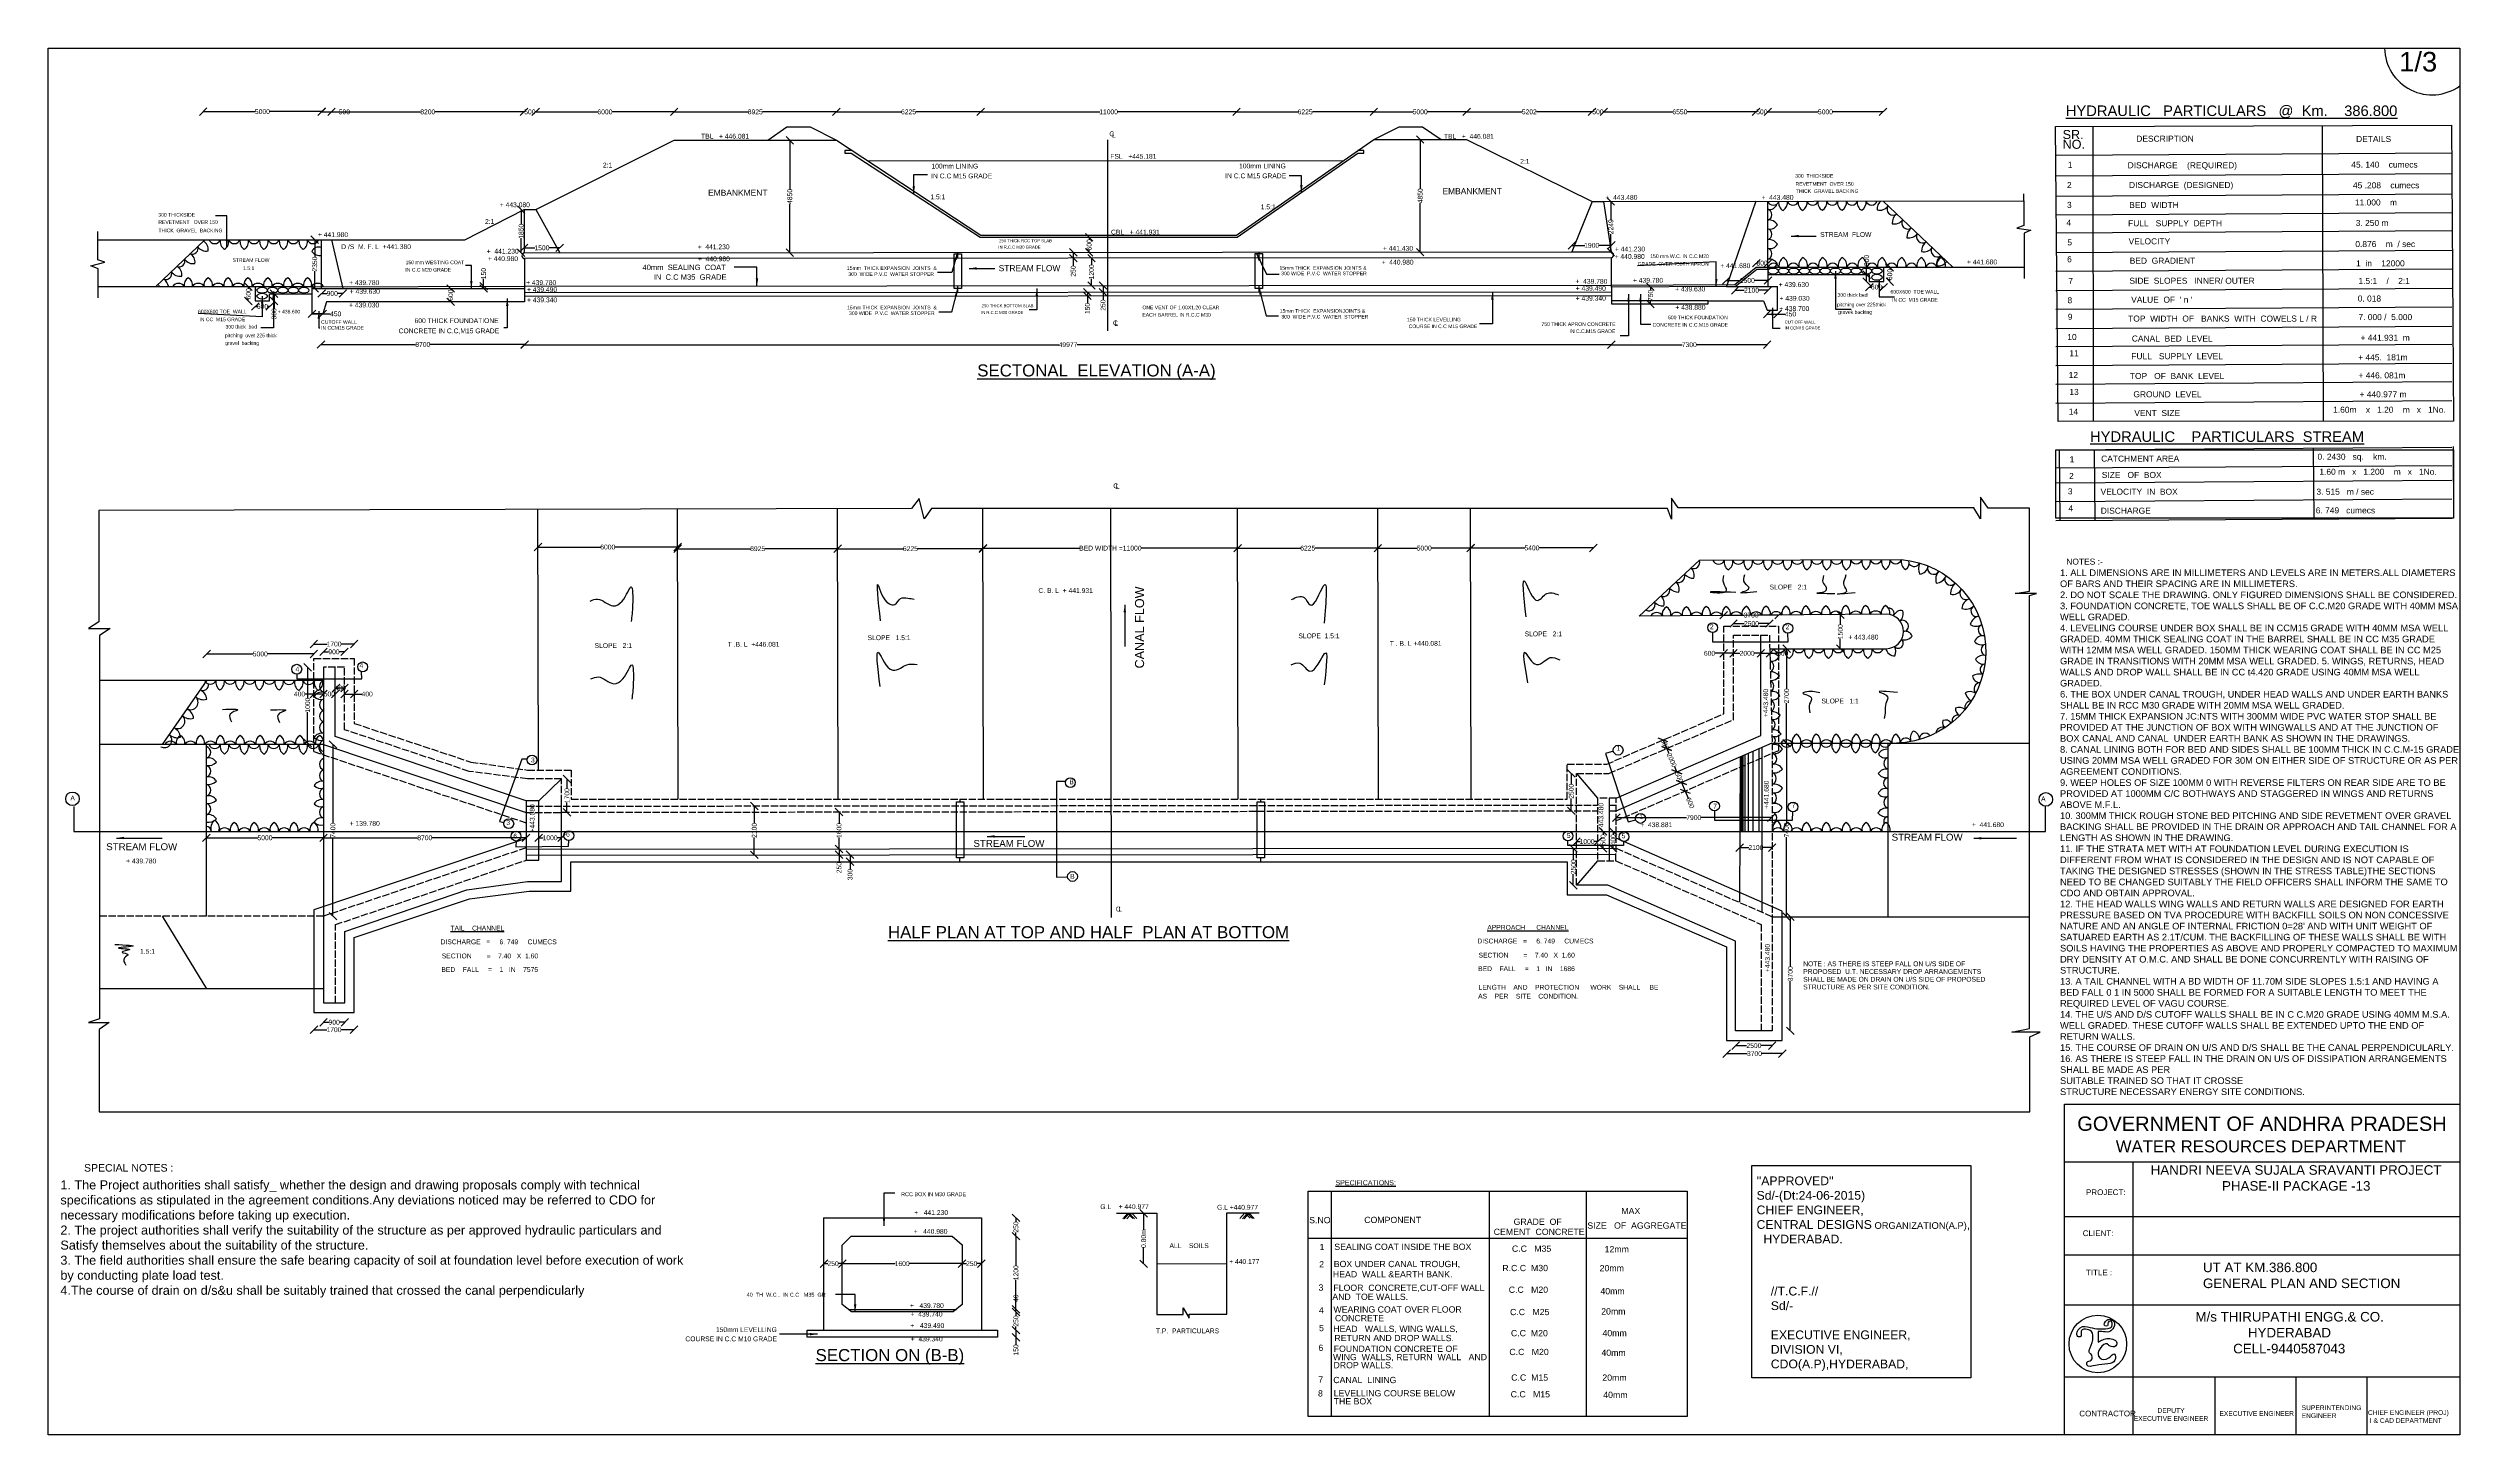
# Model space of a CAD drawing. Header units: millimetres. Extents: x 5764083 to 5772091, y 20981185 to 20985790.
import ezdxf

# ---------------------------------------------------------------- set-up
doc = ezdxf.new("R2010")
doc.units = ezdxf.units.MM
doc.header["$MEASUREMENT"] = 0
doc.linetypes.add('ACAD_ISO02W100', pattern=[15, 12, -3])
for name, color, linetype in [('DIMENSIONS', 7, 'Continuous'), ('DRAWING', 7, 'Continuous'), ('TEXT', 7, 'Continuous')]:
    doc.layers.add(name, color=color, linetype=linetype)
doc.styles.get("Standard").update_dxf_attribs({"font": 'arial.ttf', "height": 16})
doc.dimstyles.get("Standard").update_dxf_attribs({"dimtxt": 20, "dimasz": 25, "dimexe": 0.18, "dimexo": 0.0625, "dimgap": 0.09, "dimtad": 0, "dimdec": 0, "dimzin": 0, "dimdsep": 46, "dimtxsty": 'Standard', "dimblk": 'OBLIQUE', "dimcen": 0.09, "dimse1": 1, "dimse2": 1, "dimadec": 0, "dimazin": 0, "dimtfac": 1, "dimtdec": 0, "dimtofl": 0, "dimtmove": 0, "dimatfit": 3, "dimfxl": 1, "dimtolj": 1, "dimtzin": 0, "dimarcsym": 0})

msp = doc.modelspace()

# ---------------------------------------------------------------- texts
at = {"layer": 'TEXT', "color": 0}
for s, height, p in [('1/3', 65, (5771890.1, 20985712.6)), ('%%UHYDRAULIC   PARTICULARS   @  Km.    386.800', 35, (5770783, 20985564.7)), ('C', 16, (5767607.1, 20985497.7)), ('SR.', 30, (5770772.3, 20985488.3)), ('TBL   + 446.081', 16, (5766251.2, 20985489.7)), ('FSL   +445.181', 16, (5767610.1, 20985422.9)), ('L', 16, (5767616.2, 20985492.6)), ('TBL   +  446.081', 16, (5768718, 20985489.4)), ('NO.', 30, (5770772.3, 20985455.8)), ('DESCRIPTION ', 20, (5771017.1, 20985479.4)), ('DETAILS', 20, (5771746.9, 20985478.5)), ('2:1', 16, (5765925.2, 20985393.7)), ('IN C.C M15 GRADE', 16, (5767015.3, 20985357.6)), ('100mm LINING', 16, (5767016.2, 20985390.4)), ('IN C.C M15 GRADE', 16, (5767991.6, 20985357.9)), ('100mm LINING', 16, (5768037.7, 20985390.8)), ('2:1', 16, (5768971.2, 20985406.3)), ('300  THICKSIDE', 12, (5769884.7, 20985359.8)), ('1', 20, (5770789.8, 20985392.6)), ('DISCHARGE    (REQUIRED)', 20, (5770988.4, 20985391.3)), ('45. 140    cumecs', 20, (5771731, 20985393.4)), ('+ 443.080', 16, (5765582.9, 20985261.8)), ('EMBANKMENT', 20, (5766274.6, 20985299.7)), ('1.5:1', 16, (5767012.7, 20985288.2)), ('EMBANKMENT', 20, (5768713.3, 20985305.1)), ('+  443.480', 16, (5769254.4, 20985286.5)), ('+  443.480', 16, (5769772.6, 20985286.5)), ('REVETMENT  OVER 150', 12, (5769885.8, 20985333.2)), ('THICK  GRAVEL BACKING', 12, (5769886.9, 20985309.5)), ('3', 20, (5770786.9, 20985259.5)), ('2', 20, (5770786.9, 20985325.6)), ('DISCHARGE  (DESIGNED)', 20, (5770992.9, 20985325.6)), ('BED  WIDTH', 20, (5770993.6, 20985259.3)), ('45 .208    cumecs', 20, (5771736.5, 20985324.7)), ('11.000    m', 20, (5771743, 20985267.6)), ('300 THICKSIDE', 12, (5764448.9, 20985230.4)), ('REVETMENT   OVER 150', 12, (5764449.1, 20985206.4)), ('2:1', 16, (5765533.8, 20985206.5)), ('1.5:1', 16, (5768109.6, 20985254.9)), ('4', 20, (5770785.2, 20985200.5)), ('FULL   SUPPLY  DEPTH', 20, (5770989.9, 20985198.6)), ('3. 250 m', 20, (5771745.8, 20985199.6)), ('THICK  GRAVEL  BACKING', 12, (5764449.6, 20985178.6)), ('+ 441.980', 16, (5764979, 20985162.7)), ('D /S  M. F. L  +441.380', 16, (5765056.3, 20985122.7)), ('+  441.230', 16, (5765539.4, 20985107.7)), ('+  441.230', 16, (5766239.8, 20985122.2)), ('IN R.C.C M30 GRADE', 10, (5767238.3, 20985124.5)), ('250 THICK RCC TOP SLAB', 10, (5767240.9, 20985145.6)), ('CBL   + 441.931', 16, (5767612.5, 20985171.2)), ('+ 441.430', 16, (5768515.4, 20985117.2)), ('+ 441.230', 16, (5769285.8, 20985114.9)), ('STREAM  FLOW', 16, (5769967.4, 20985163.3)), ('5', 20, (5770788.1, 20985135.1)), ('VELOCITY', 20, (5770991.6, 20985138.5)), ('0.876    m  / sec', 20, (5771744.4, 20985129.4)), ('STREAM FLOW', 12, (5764695.2, 20985080.4)), ('1.5:1', 12, (5764730.4, 20985053.3)), ('IN C.C M20 GRADE', 12, (5765269.3, 20985048)), ('150 mm WESTING COAT', 12, (5765270.1, 20985072.6)), ('+ 440.980', 16, (5765543.4, 20985082.9)), ('40mm  SEALING  COAT', 18, (5766056.7, 20985053)), ('IN  C.C M35  GRADE', 18, (5766094.3, 20985020.7)), ('+  440.980', 16, (5766240.8, 20985082.3)), ('15mm  THICK EXPANSION  JOINTS  &', 12, (5766735.6, 20985053.8)), ('300  WIDE P.V.C  WATER STOPPER', 12, (5766740.4, 20985033.7)), ('STREAM FLOW', 20, (5767239.5, 20985049.4)), ('15mm THICK  EXPANSION JOINTS &', 12, (5768172.1, 20985054)), ('300 WIDE  P.V.C  WATER STOPPER', 12, (5768177.5, 20985036)), ('+  440.980', 16, (5768511, 20985071.4)), ('+ 440.980', 16, (5769284.8, 20985090.2)), ('GRADE  OVER 750TH APRON', 12, (5769361.2, 20985067.5)), ('150 mm W.C. IN C.C M20', 12, (5769403.2, 20985093)), ('+ 441.680', 16, (5769635.5, 20985059.5)), ('+ 441.680', 16, (5770454.8, 20985072)), ('6', 20, (5770787.5, 20985078.9)), ('BED  GRADIENT', 20, (5770995.2, 20985074.1)), ('1  in    12000', 20, (5771746.8, 20985065.4)), ('+ 439.780', 16, (5765082.7, 20985003.2)), ('+ 439.630', 16, (5765084.6, 20984974.3)), ('+ 439.780', 16, (5765670.3, 20985003.5)), ('+ 439.490', 16, (5765673.3, 20984980.2)), ('+ 439.340', 16, (5765673.3, 20984946)), ('+  439.780', 16, (5769154.6, 20985007.6)), ('+ 439.490', 16, (5769155.8, 20984984.4)), ('+ 439.340', 16, (5769155.8, 20984951.5)), ('+ 439.780', 16, (5769345.7, 20985011.1)), ('+ 439.630', 16, (5769485.8, 20984982.1)), ('+ 439.630', 16, (5769829.8, 20984996.9)), ('+ 439.030', 16, (5769832.4, 20984951.2)), ('300 thick bed', 12, (5770024.9, 20984964.3)), ('600X600  TOE WALL', 12, (5770200.9, 20984975.1)), ('IN CC  M15 GRADE', 12, (5770206, 20984948.1)), ('8', 20, (5770788.6, 20984943)), ('7', 20, (5770791.5, 20985007.2)), ('SIDE  SLOPES   INNER/ OUTER', 20, (5770994.3, 20985007.6)), ("VALUE  OF  ' n '", 20, (5771000.1, 20984944.6)), ('0. 018', 20, (5771752.3, 20984948.6)), ('1.5:1    /    2:1', 20, (5771754.7, 20985007)), ('600X600 TOE  WALL ', 12, (5764581, 20984909.3)), ('IN CC  M15 GRADE', 12, (5764585.4, 20984883.2)), ('300 thick  bed', 12, (5764672, 20984858.9)), ('+ 438.600', 12, (5764845.3, 20984909)), ('CUTOFF WALL', 12, (5764989.6, 20984874.6)), ('+ 439.030', 16, (5765082.4, 20984929)), ('600 THICK FOUNDATIONE', 16, (5765299.8, 20984877.1)), ('15mm THICK  EXPANSION  JOINTS  &', 12, (5766735.9, 20984922.7)), ('300 WIDE  P.V.C  WATER STOPPER', 12, (5766742.5, 20984903.9)), ('IN R.C.C M30 GRADE', 10, (5767180.9, 20984907.1)), ('250 THICK BOTTOM SLAB', 10, (5767182.7, 20984929.7)), ('C', 16, (5767619.1, 20984869.7)), ('L', 16, (5767624.2, 20984867.8)), ('ONE VENT OF 1.00X1.20 CLEAR', 12, (5767716.8, 20984923)), ('EACH BARREL IN R.C.C M30', 12, (5767716.7, 20984898.4)), ('15mm THICK  EXPANSIONJOINTS &', 12, (5768172.7, 20984911.3)), ('300  WIDE P.V.C  WATER  STOPPER', 12, (5768178.3, 20984892.2)), ('150 THICK LEVELLING ', 12, (5768595.4, 20984882.7)), ('COURSE IN C.C M15 GRADE', 12, (5768600.9, 20984860.2)), ('750 THICK APRON CONCRETE', 12, (5769041.9, 20984867.6)), ('CONCRETE IN C.C.M15 GRADE', 12, (5769410.9, 20984865.3)), ('600 THICK FOUNDATION ', 12, (5769462.1, 20984889.8)), ('+ 438.880', 16, (5769486.6, 20984921.4)), ('+ 438.700', 16, (5769831.3, 20984917.3)), ('CUT OFF WALL', 10, (5769849.8, 20984875.4)), ('pitching over 225thick', 12, (5770023.5, 20984932.5)), ('gravek backing', 12, (5770026.8, 20984907.6)), ('9', 20, (5770789.7, 20984887.9)), ('TOP  WIDTH  OF   BANKS  WITH  COWELS L / R', 20, (5770990, 20984882)), ('7. 000 /  5.000', 20, (5771754.7, 20984886.9)), ('gravel  backing', 12, (5764670.8, 20984804.7)), ('pitching  over 225 thick', 12, (5764670.8, 20984829.9)), ('IN CCM15 GRADE', 12, (5764989.3, 20984855.2)), ('CONCRETE IN C.C,M15 GRADE', 16, (5765247, 20984843.1)), ('IN C.C.M15 GRADE', 12, (5769135.1, 20984843.9)), ('IN CCM15 GRADE', 10, (5769849.4, 20984855.7)), ('10', 20, (5770788, 20984820.8)), ('CANAL  BED  LEVEL', 20, (5771002.2, 20984815.7)), ('+ 441.931  m', 20, (5771761.4, 20984818.2)), ('%%USECTONAL  ELEVATION (A-A)', 40, (5767168.3, 20984699.7)), ('12', 20, (5770792.6, 20984694.7)), ('11', 20, (5770794.9, 20984767)), ('TOP   OF  BANK  LEVEL', 20, (5770995.7, 20984691.4)), ('FULL   SUPPLY  LEVEL', 20, (5771000.6, 20984757.1)), ('+ 445.  181m', 20, (5771754.1, 20984753.4)), ('+ 446. 081m', 20, (5771754.7, 20984693.2)), ('13', 20, (5770794.9, 20984638.4)), ('GROUND  LEVEL', 20, (5771007.4, 20984630.6)), ('+ 440.977 m', 20, (5771758.4, 20984630.4)), ('14', 20, (5770793.1, 20984573)), ('VENT  SIZE', 20, (5771010.5, 20984568.3)), ('1.60m    x   1.20    m   x   1No.', 20, (5771670.7, 20984579.2)), ('%%UHYDRAULIC    PARTICULARS  STREAM', 35, (5770863.4, 20984482.4)), ('1', 20, (5770795.9, 20984414.9)), ('CATCHMENT AREA', 20, (5770900.5, 20984416.9)), ('0. 2430   sq.    km.', 20, (5771618.8, 20984423.2)), ('1.60 m   x   1.200    m   x   1No.', 20, (5771625, 20984373.1)), ('C', 16, (5767619.9, 20984328.6)), ('L', 16, (5767628.8, 20984326.1)), ('3', 20, (5770789.8, 20984308.4)), ('2', 20, (5770793.9, 20984359.3)), ('VELOCITY  IN  BOX', 20, (5770898.5, 20984307)), ('SIZE   OF  BOX', 20, (5770902.5, 20984362.7)), ('3. 515   m / sec', 20, (5771615.3, 20984306.9)), ('4', 20, (5770791.8, 20984252.1)), ('DISCHARGE', 20, (5770899.1, 20984243.8)), ('6. 749   cumecs', 20, (5771613, 20984244.9)), ('NOTES :-', 20, (5770784.7, 20984074.8)), ('C. B. L  + 441.931', 16, (5767371.5, 20983980.6)), ('SLOPE   2:1', 16, (5769799.6, 20983992.3)), ('SLOPE   1.5:1', 16, (5766804, 20983824)), ('SLOPE  1.5:1', 16, (5768234.7, 20983830.1)), ('SLOPE   2:1', 16, (5768985.9, 20983836.7)), ('2', 16, (5769601.1, 20983860.3)), ('2', 16, (5769852.4, 20983859.8)), ('+ 443.480', 16, (5770060.8, 20983826)), ('SLOPE   2:1', 16, (5765897.6, 20983797.9)), ('T .B. L  +446.081', 16, (5766339.7, 20983802.2)), ('T . B. L +440.081', 16, (5768538.2, 20983805.2)), ('4', 16, (5764904.5, 20983719.8)), ('4', 16, (5765117.1, 20983731.7)), ('SLOPE   1:1', 16, (5769971.5, 20983613.9)), ('3', 16, (5765686.4, 20983417.9)), ('1', 16, (5769291.3, 20983456.5)), ('B', 16, (5767474.1, 20983345.1)), ('A', 16, (5764157.1, 20983291.4)), ('7', 16, (5769612.1, 20983264.4)), ('7', 16, (5769872.9, 20983267.3)), ('A', 16, (5770701, 20983288.8)), ('+ 139.780', 16, (5765084.4, 20983207.4)), ('3', 16, (5765604.5, 20983210)), ('1', 16, (5769367.4, 20983229.7)), ('+  438.881', 16, (5769369.9, 20983202.9)), ('+  441.680', 16, (5770471.3, 20983203)), ('STREAM FLOW', 23, (5764276.1, 20983126.4)), ('6', 16, (5765628, 20983165.1)), ('6', 16, (5765802.9, 20983171.4)), ('STREAM FLOW', 23, (5767155.8, 20983137.3)), ('5', 16, (5769126, 20983167)), ('5', 16, (5769308, 20983165.8)), ('STREAM FLOW', 23, (5770204.8, 20983157.9)), ('+ 439.780', 16, (5764342.1, 20983082.5)), ('B', 16, (5767476.8, 20983031.6)), ('%%UTAIL    CHANNEL', 16, (5765418.8, 20982859.4)), ('%%UHALF PLAN AT TOP AND HALF  PLAN AT BOTTOM', 40, (5766871.9, 20982834.1)), ('C', 16, (5767628.5, 20982922.9)), ('L', 16, (5767637.4, 20982921.8)), ('%%UAPPROACH      CHANNEL', 16, (5768862, 20982862)), ('1.5:1', 16, (5764388.3, 20982782.5)), ('DISCHARGE   =     6. 749     CUMECS', 16, (5765386.3, 20982813.9)), ('DISCHARGE   =     6. 749     CUMECS', 16, (5768829, 20982816.6)), ('BED    FALL     =    1   IN    7575', 16, (5765388.9, 20982722)), ('SECTION        =    7.40   X  1.60', 16, (5765390.2, 20982767.1)), ('BED    FALL     =    1   IN    1686', 16, (5768831.6, 20982724.7)), ('SECTION        =    7.40   X  1.60', 16, (5768832.9, 20982769.8)), ('NOTE : AS THERE IS STEEP FALL ON U/S SIDE OF ', 16, (5769911.1, 20982741)), ('PROPOSED  U.T. NECESSARY DROP ARRANGEMENTS ', 16, (5769911.1, 20982715.3)), ('AS    PER    SITE    CONDITION.', 16, (5768831.5, 20982633.5)), ('LENGTH    AND    PROTECTION      WORK    SHALL     BE', 16, (5768833, 20982663.1)), ('SHALL BE MADE ON DRAIN ON U/S SIDE OF PROPOSED', 16, (5769911.1, 20982689.6)), ('STRUCTURE AS PER SITE CONDITION.', 16, (5769911.1, 20982663.9)), ('SPECIAL NOTES :', 25, (5764202.2, 20982058.9)), ('RCC BOX IN M30 GRADE', 13, (5766915.4, 20981977.2)), ('%%USPECIFICATIONS:', 16.635, (5768358.2, 20982013.5)), ('+   441.230', 16, (5766958.9, 20981914.8)), ('G.L    + 440.977', 16, (5767577, 20981934.4)), ('G.L +440.977', 16, (5767964.7, 20981932.4)), ('S.NO', 20.79, (5768270.5, 20981887.4)), ('COMPONENT', 20.79, (5768453.3, 20981887.9)), ('MAX', 20.79, (5769307.1, 20981917.5)), ('+   440.980', 16, (5766957, 20981852.3)), ('CEMENT  CONCRETE', 20.794, (5768883.3, 20981848.4)), ('GRADE  OF', 20.79, (5768949.5, 20981882)), ('SIZE   OF  AGGREGATE', 20.794, (5769194.2, 20981869.3)), ('ALL    SOILS', 16, (5767806.7, 20981804.9)), ('+ 440.177', 16, (5768005, 20981752.1)), ('2', 20.8, (5768303.6, 20981740.6)), ('1', 20.8, (5768305.1, 20981798.1)), ('BOX UNDER CANAL TROUGH,', 20.794, (5768352.1, 20981741.6)), ('SEALING COAT INSIDE THE BOX', 20.794, (5768354, 20981798.8)), ('R.C.C  M30', 20.79, (5768911.9, 20981728.2)), ('C.C   M35', 20.79, (5768943.8, 20981792.5)), ('20mm', 20.79, (5769235, 20981727.9)), ('12mm', 20.79, (5769251.4, 20981790.7)), ('3', 20.8, (5768301.5, 20981663.4)), ('HEAD  WALL &EARTH BANK.', 20.794, (5768349.3, 20981707.5)), ('FLOOR  CONCRETE,CUT-OFF WALL ', 20.794, (5768350.8, 20981662.7)), ('C.C   M20', 20.79, (5768933.2, 20981656.2)), ('40mm', 20.79, (5769237.6, 20981651.4)), ('40  TH  W.C .  IN C.C   M35  GR', 13, (5766402.6, 20981643.4)), ('+   439.780', 16, (5766944.8, 20981605.8)), ('+  439.740', 16, (5766946.9, 20981577.5)), ('4', 20.8, (5768302.9, 20981587.7)), ('AND  TOE WALLS.', 20.794, (5768347.3, 20981632.7)), ('WEARING COAT OVER FLOOR ', 20.794, (5768351.1, 20981590.7)), ('C.C   M25', 20.79, (5768937.5, 20981582.1)), ('20mm', 20.79, (5769240.2, 20981584.2)), ('COURSE IN C.C M10 GRADE', 16, (5766199.1, 20981495.3)), ('150mm LEVELLING', 16, (5766300.5, 20981526)), ('+   439.490', 16, (5766946.5, 20981539.5)), ('+  439.340', 16, (5766947.4, 20981494.9)), ('T.P.  PARTICULARS', 16, (5767761.7, 20981521.9)), ('5', 20.8, (5768303.3, 20981528.9)), ('HEAD   WALLS, WING WALLS,', 20.794, (5768350.5, 20981526.2)), ('RETURN AND DROP WALLS.', 20.794, (5768354.3, 20981495.7)), ('CONCRETE', 20.79, (5768356.1, 20981561.8)), ('C.C  M20', 20.79, (5768940.5, 20981511.9)), ('40mm', 20.79, (5769244.5, 20981512)), ('%%USECTION ON (B-B)', 40, (5766631.5, 20981429.5)), ('6', 20.8, (5768301.1, 20981463.1)), ('WING  WALLS, RETURN  WALL   AND', 20.794, (5768349.6, 20981432.5)), ('FOUNDATION CONCRETE OF', 20.794, (5768352, 20981460.2)), ('C.C   M20', 20.79, (5768935.3, 20981449.4)), ('40mm', 20.79, (5769241, 20981446.9)), ('7', 20.8, (5768300.6, 20981357.7)), ('CANAL  LINING', 20.794, (5768350.5, 20981356.3)), ('DROP WALLS.', 20.794, (5768351.2, 20981405.7)), ('C.C  M15', 20.79, (5768941.4, 20981364.4)), ('20mm', 20.79, (5769244, 20981364.2)), ('8', 20.8, (5768299.9, 20981312)), ('THE BOX', 20.79, (5768351.9, 20981285.6)), ('LEVELLING COURSE BELOW', 20.794, (5768351.9, 20981312.3)), ('C.C   M15', 20.79, (5768939.6, 20981308.9)), ('40mm', 20.79, (5769247, 20981306.9))]:
    msp.add_text(s, height=height, dxfattribs=at).set_placement(p)
for s, height, rotation, p in [('CANAL FLOW', 30, 90, (5767722.3, 20983729.9)), ('+443.480', 16, 90, (5769794.6, 20983568.4)), ('+441.680', 16, 90, (5769796.7, 20983263.7)), ('+443.080', 16, 90.05893, (5765698.6, 20983185.2)), ('+443.480', 16, 90, (5769247.6, 20983189.7)), ('+443.480', 16, 90, (5769800.1, 20982721.4))]:
    msp.add_text(s, height=height, rotation=rotation, dxfattribs=at).set_placement(p)
at = {"layer": 'TEXT', "color": 0, "attachment_point": 1}
for s, insert, char_height, width in [("1. ALL DIMENSIONS ARE IN MILLIMETERS AND LEVELS ARE IN METERS.ALL DIAMETERS OF BARS AND THEIR SPACING ARE IN MILLIMETERS. \\P2. DO NOT SCALE THE DRAWING. ONLY FIGURED DIMENSIONS SHALL BE CONSIDERED. \\P3. FOUNDATION CONCRETE, TOE WALLS SHALL BE OF C.C.M20 GRADE WITH 40MM MSA WELL GRADED. \\P4. LEVELING COURSE UNDER BOX SHALL BE IN CCM15 GRADE WITH 40MM MSA WELL GRADED. 40MM THICK SEALING COAT IN THE BARREL SHALL BE IN CC M35 GRADE WITH 12MM MSA WELL GRADED. 150MM THICK WEARING COAT SHALL BE IN CC M25 GRADE IN TRANSITIONS WITH 20MM MSA WELL GRADED. 5. WINGS, RETURNS, HEAD WALLS AND DROP WALL SHALL BE IN CC t4.420 GRADE USING 40MM MSA WELL GRADED. \\P6. THE BOX UNDER CANAL TROUGH, UNDER HEAD WALLS AND UNDER EARTH BANKS SHALL BE IN RCC M30 GRADE WITH 20MM MSA WELL GRADED. \\P7. 15MM THICK EXPANSION JC:NTS WITH 300MM WIDE PVC WATER STOP SHALL BE PROVIDED AT THE JUNCTION OF BOX WITH WINGWALLS AND AT THE JUNCTION OF BOX CANAL AND CANAL  UNDER EARTH BANK AS SHOWN IN THE DRAWINGS. \\P8. CANAL LINING BOTH FOR BED AND SIDES SHALL BE 100MM THICK IN C.C.M-15 GRADE USING 20MM MSA WELL GRADED FOR 30M ON EITHER SIDE OF STRUCTURE OR AS PER AGREEMENT CONDITIONS. \\P9. WEEP HOLES OF SIZE 100MM 0 WITH REVERSE FILTERS ON REAR SIDE ARE TO BE PROVIDED AT 1000MM C/C BOTHWAYS AND STAGGERED IN WINGS AND RETURNS ABOVE M.F.L. \\P10. 300MM THICK ROUGH STONE BED PITCHING AND SIDE REVETMENT OVER GRAVEL BACKING SHALL BE PROVIDED IN THE DRAIN OR APPROACH AND TAIL CHANNEL FOR A LENGTH AS SHOWN IN THE DRAWING. \\P11. IF THE STRATA MET WITH AT FOUNDATION LEVEL DURING EXECUTION IS DIFFERENT FROM WHAT IS CONSIDERED IN THE DESIGN AND IS NOT CAPABLE OF TAKING THE DESIGNED STRESSES (SHOWN IN THE STRESS TABLE)THE SECTIONS NEED TO BE CHANGED SUITABLY THE FIELD OFFICERS SHALL INFORM THE SAME TO CDO AND OBTAIN APPROVAL. \\P12. THE HEAD WALLS WING WALLS AND RETURN WALLS ARE DESIGNED FOR EARTH PRESSURE BASED ON TVA PROCEDURE WITH BACKFILL SOILS ON NON CONCESSIVE NATURE AND AN ANGLE OF INTERNAL FRICTION 0=28' AND WITH UNIT WEIGHT OF SATUARED EARTH AS 2.1T/CUM. THE BACKFILLING OF THESE WALLS SHALL BE WITH SOILS HAVING THE PROPERTIES AS ABOVE AND PROPERLY COMPACTED TO MAXIMUM DRY DENSITY AT O.M.C. AND SHALL BE DONE CONCURRENTLY WITH RAISING OF STRUCTURE. \\P13. A TAIL CHANNEL WITH A BD WIDTH OF 11.70M SIDE SLOPES 1.5:1 AND HAVING A BED FALL 0 1 IN 5000 SHALL BE FORMED FOR A SUITABLE LENGTH TO MEET THE REQUIRED LEVEL OF VAGU COURSE. \\P14. THE U/S AND D/S CUTOFF WALLS SHALL BE IN C C.M20 GRADE USING 40MM M.S.A. WELL GRADED. THESE CUTOFF WALLS SHALL BE EXTENDED UPTO THE END OF RETURN WALLS. \\P15. THE COURSE OF DRAIN ON U/S AND D/S SHALL BE THE CANAL PERPENDICULARLY. 16. AS THERE IS STEEP FALL IN THE DRAIN ON U/S OF DISSIPATION ARRANGEMENTS SHALL BE MADE AS PER \\PSUITABLE TRAINED SO THAT IT CROSSE \\PSTRUCTURE NECESSARY ENERGY SITE CONDITIONS. ", (5770763.9, 20984058.8), 22, 1321.811), ('\\pi25.69;{\\H1.5x;GOVERNMENT OF ANDHRA PRADESH}  \\P\\pi153.66;{\\H1.25x;WATER RESOURCES DEPARTMENT }', (5770795.4, 20982241.8), 31.745, 1269.56), ('\\pi2.2196;HANDRI NEEVA SUJALA SRAVANTI PROJECT \\P\\pi239.26;PHASE-II PACKAGE -13', (5771062.5, 20982080.1), 31.745, 965.994), ('1. The Project authorities shall satisfy_ whether the design and drawing proposals comply with technical specifications as stipulated in the agreement conditions.Any deviations noticed may be referred to CDO for necessary modifications before taking up execution. \\P2. The project authorities shall verify the suitability of the structure as per approved hydraulic particulars and Satisfy themselves about the suitability of the structure. \\P3. The field authorities shall ensure the safe bearing capacity of soil at foundation level before execution of work by conducting plate load test. \\P4.The course of drain on d/s&u shall be suitably trained that crossed the canal perpendicularly ', (5764123.8, 20982029.7), 30, 2103.366), ("''APPROVED'' \\PSd/-(Dt:24-06-2015) \\PCHIEF ENGINEER, \\PCENTRAL DESIGNS{\\H0.76485x; ORGANIZATION(A.P)}, \\P  HYDERABAD.", (5769756.2, 20982042.8), 29.017, 819.458), ('PROJECT:', (5770850, 20981999.9), 19.05, 195.398), ('CLIENT:', (5770839.2, 20981863.7), 19.05, 195.398), ('UT AT KM.386.800\\PGENERAL PLAN AND SECTION ', (5771238.5, 20981756.6), 31.745, 776.173), ('//T.C.F.// \\PSd/- \\P\\PEXECUTIVE ENGINEER, \\PDIVISION VI, \\PCDO(A.P),HYDERABAD,', (5769803.4, 20981676.4), 29.017, 751.194), ('TITLE :', (5770849.9, 20981733.5), 19.05, 195.398), ('\\pi3.5729;M/s THIRUPATHI ENGG.& CO. \\P\\pi177.87;HYDERABAD   \\P\\pi128.85;CELL-9440587043', (5771209.9, 20981592.7), 31.745, 625.828), ('\\pi141.62;DEPUTY \\P\\pi62.84;EXECUTIVE ENGINEER ', (5770945.8, 20981273.3), 15.873, 371.305), ('SUPERINTENDING \\PENGINEER ', (5771566.1, 20981282.6), 15.873, 197.125), ('CONTRACTOR ', (5770827.9, 20981264.9), 19.047, 195.398), ('EXECUTIVE ENGINEER', (5771293.1, 20981263.5), 15.873, 247.536), ('CHIEF ENGINEER (PROJ)\\P I & CAD DEPARTMENT ', (5771786.4, 20981266.5), 15.873, 267.924)]:
    msp.add_mtext(s, dxfattribs=dict(at, insert=insert, char_height=char_height, width=width))

# ---------------------------------------------------------------- blocks, each defined once
blk = doc.blocks.new('_Oblique')
at = {"color": 0, "linetype": 'ByBlock', "lineweight": -2}
blk.add_line((-0.5, -0.5), (0.5, 0.5), dxfattribs=at)
blk = doc.blocks.new('*D4')
at = {"layer": 'Defpoints', "color": 0, "transparency": 16777216}
for p in [(5764991.3, 20985579.4), (5764597.9, 20985148.9), (5764991.3, 20985154)]:
    blk.add_point(p, dxfattribs=at)
at = {"layer": 'DIMENSIONS', "color": 0, "lineweight": -2, "transparency": 16777216}
for p, q in [((5764597.9, 20985579.4), (5764770.6, 20985579.4)), ((5764991.3, 20985579.4), (5764818.5, 20985579.4))]:
    blk.add_line(p, q, dxfattribs=at)
at = {"layer": 'DIMENSIONS', "color": 0, "lineweight": -2, "transparency": 16777216, "xscale": 25, "yscale": 25, "zscale": 25, "rotation": 180}
blk.add_blockref('_Oblique', (5764597.9, 20985579.4), dxfattribs=at)
at = {"layer": 'DIMENSIONS', "color": 0, "lineweight": -2, "transparency": 16777216, "xscale": 25, "yscale": 25, "zscale": 25}
blk.add_blockref('_Oblique', (5764991.3, 20985579.4), dxfattribs=at)
at = {"layer": 'DIMENSIONS', "color": 0, "transparency": 16777216, "insert": (5764794.6, 20985579.4), "char_height": 16, "attachment_point": 5}
blk.add_mtext('\\A1;5000', dxfattribs=at)
blk = doc.blocks.new('*D5')
at = {"layer": 'Defpoints', "color": 0, "transparency": 16777216}
for p in [(5765024.1, 20985578.4), (5764991.3, 20985154), (5765024.1, 20985154)]:
    blk.add_point(p, dxfattribs=at)
at = {"layer": 'DIMENSIONS', "color": 0, "lineweight": -2, "transparency": 16777216}
for p, q in [((5764991.3, 20985578.4), (5765024.1, 20985578.4)), ((5765024.1, 20985578.4), (5765049.1, 20985578.4))]:
    blk.add_line(p, q, dxfattribs=at)
at = {"layer": 'DIMENSIONS', "color": 0, "lineweight": -2, "transparency": 16777216, "xscale": 25, "yscale": 25, "zscale": 25, "rotation": 180}
blk.add_blockref('_Oblique', (5764991.3, 20985578.4), dxfattribs=at)
at = {"layer": 'DIMENSIONS', "color": 0, "lineweight": -2, "transparency": 16777216, "xscale": 25, "yscale": 25, "zscale": 25}
blk.add_blockref('_Oblique', (5765024.1, 20985578.4), dxfattribs=at)
at = {"layer": 'DIMENSIONS', "color": 0, "transparency": 16777216, "insert": (5765066.8, 20985578.4), "char_height": 16, "attachment_point": 5}
blk.add_mtext('\\A1;500', dxfattribs=at)
blk = doc.blocks.new('*D6')
at = {"layer": 'Defpoints', "color": 0, "transparency": 16777216}
for p in [(5765663.5, 20985578.4), (5765663.5, 20985253.8), (5765024.1, 20985154)]:
    blk.add_point(p, dxfattribs=at)
at = {"layer": 'DIMENSIONS', "color": 0, "lineweight": -2, "transparency": 16777216}
for p, q in [((5765024.1, 20985578.4), (5765319.9, 20985578.4)), ((5765663.5, 20985578.4), (5765367.8, 20985578.4))]:
    blk.add_line(p, q, dxfattribs=at)
at = {"layer": 'DIMENSIONS', "color": 0, "lineweight": -2, "transparency": 16777216, "xscale": 25, "yscale": 25, "zscale": 25, "rotation": 180}
blk.add_blockref('_Oblique', (5765024.1, 20985578.4), dxfattribs=at)
at = {"layer": 'DIMENSIONS', "color": 0, "lineweight": -2, "transparency": 16777216, "xscale": 25, "yscale": 25, "zscale": 25}
blk.add_blockref('_Oblique', (5765663.5, 20985578.4), dxfattribs=at)
at = {"layer": 'DIMENSIONS', "color": 0, "transparency": 16777216, "insert": (5765343.8, 20985578.4), "char_height": 16, "attachment_point": 5}
blk.add_mtext('\\A1;8200', dxfattribs=at)
blk = doc.blocks.new('*D7')
at = {"layer": 'Defpoints', "color": 0, "transparency": 16777216}
for p in [(5765702.1, 20985578.4), (5765663.5, 20985253.8), (5765702.1, 20985253.7)]:
    blk.add_point(p, dxfattribs=at)
at = {"layer": 'DIMENSIONS', "color": 0, "lineweight": -2, "transparency": 16777216}
for p, q in [((5765663.5, 20985578.4), (5765665.1, 20985578.4)), ((5765702.1, 20985578.4), (5765700.6, 20985578.4))]:
    blk.add_line(p, q, dxfattribs=at)
at = {"layer": 'DIMENSIONS', "color": 0, "lineweight": -2, "transparency": 16777216, "xscale": 25, "yscale": 25, "zscale": 25, "rotation": 180}
blk.add_blockref('_Oblique', (5765663.5, 20985578.4), dxfattribs=at)
at = {"layer": 'DIMENSIONS', "color": 0, "lineweight": -2, "transparency": 16777216, "xscale": 25, "yscale": 25, "zscale": 25}
blk.add_blockref('_Oblique', (5765702.1, 20985578.4), dxfattribs=at)
at = {"layer": 'DIMENSIONS', "color": 0, "transparency": 16777216, "insert": (5765682.8, 20985578.4), "char_height": 16, "attachment_point": 5}
blk.add_mtext('\\A1;500', dxfattribs=at)
blk = doc.blocks.new('*D8')
at = {"layer": 'Defpoints', "color": 0, "transparency": 16777216}
for p in [(5766162, 20985578.4), (5766162, 20985484.2), (5765702.1, 20985253.7)]:
    blk.add_point(p, dxfattribs=at)
at = {"layer": 'DIMENSIONS', "color": 0, "lineweight": -2, "transparency": 16777216}
for p, q in [((5765702.1, 20985578.4), (5765908, 20985578.4)), ((5766162, 20985578.4), (5765956, 20985578.4))]:
    blk.add_line(p, q, dxfattribs=at)
at = {"layer": 'DIMENSIONS', "color": 0, "lineweight": -2, "transparency": 16777216, "xscale": 25, "yscale": 25, "zscale": 25, "rotation": 180}
blk.add_blockref('_Oblique', (5765702.1, 20985578.4), dxfattribs=at)
at = {"layer": 'DIMENSIONS', "color": 0, "lineweight": -2, "transparency": 16777216, "xscale": 25, "yscale": 25, "zscale": 25}
blk.add_blockref('_Oblique', (5766162, 20985578.4), dxfattribs=at)
at = {"layer": 'DIMENSIONS', "color": 0, "transparency": 16777216, "insert": (5765932, 20985578.4), "char_height": 16, "attachment_point": 5}
blk.add_mtext('\\A1;6000', dxfattribs=at)
blk = doc.blocks.new('*D9')
at = {"layer": 'Defpoints', "color": 0, "transparency": 16777216}
for p in [(5766700.5, 20985578.4), (5766162, 20985484.2), (5766700.5, 20985484.2)]:
    blk.add_point(p, dxfattribs=at)
at = {"layer": 'DIMENSIONS', "color": 0, "lineweight": -2, "transparency": 16777216}
for p, q in [((5766162, 20985578.4), (5766407.2, 20985578.4)), ((5766700.5, 20985578.4), (5766455.3, 20985578.4))]:
    blk.add_line(p, q, dxfattribs=at)
at = {"layer": 'DIMENSIONS', "color": 0, "lineweight": -2, "transparency": 16777216, "xscale": 25, "yscale": 25, "zscale": 25, "rotation": 180}
blk.add_blockref('_Oblique', (5766162, 20985578.4), dxfattribs=at)
at = {"layer": 'DIMENSIONS', "color": 0, "lineweight": -2, "transparency": 16777216, "xscale": 25, "yscale": 25, "zscale": 25}
blk.add_blockref('_Oblique', (5766700.5, 20985578.4), dxfattribs=at)
at = {"layer": 'DIMENSIONS', "color": 0, "transparency": 16777216, "insert": (5766431.2, 20985578.4), "char_height": 16, "attachment_point": 5}
blk.add_mtext('\\A1;8925', dxfattribs=at)
blk = doc.blocks.new('*D10')
at = {"layer": 'Defpoints', "color": 0, "transparency": 16777216}
for p in [(5767179.8, 20985578.4), (5766700.5, 20985484.2), (5767179.8, 20985169.3)]:
    blk.add_point(p, dxfattribs=at)
at = {"layer": 'DIMENSIONS', "color": 0, "lineweight": -2, "transparency": 16777216}
for p, q in [((5766700.5, 20985578.4), (5766916.1, 20985578.4)), ((5767179.8, 20985578.4), (5766964.3, 20985578.4))]:
    blk.add_line(p, q, dxfattribs=at)
at = {"layer": 'DIMENSIONS', "color": 0, "lineweight": -2, "transparency": 16777216, "xscale": 25, "yscale": 25, "zscale": 25, "rotation": 180}
blk.add_blockref('_Oblique', (5766700.5, 20985578.4), dxfattribs=at)
at = {"layer": 'DIMENSIONS', "color": 0, "lineweight": -2, "transparency": 16777216, "xscale": 25, "yscale": 25, "zscale": 25}
blk.add_blockref('_Oblique', (5767179.8, 20985578.4), dxfattribs=at)
at = {"layer": 'DIMENSIONS', "color": 0, "transparency": 16777216, "insert": (5766940.2, 20985578.4), "char_height": 16, "attachment_point": 5}
blk.add_mtext('\\A1;6225', dxfattribs=at)
blk = doc.blocks.new('*D11')
at = {"layer": 'Defpoints', "color": 0, "transparency": 16777216}
for p in [(5768029.2, 20985578.4), (5767179.8, 20985169.3), (5768029.2, 20985169.3)]:
    blk.add_point(p, dxfattribs=at)
at = {"layer": 'DIMENSIONS', "color": 0, "lineweight": -2, "transparency": 16777216}
for p, q in [((5767179.8, 20985578.4), (5767575.1, 20985578.4)), ((5768029.2, 20985578.4), (5767633.9, 20985578.4))]:
    blk.add_line(p, q, dxfattribs=at)
at = {"layer": 'DIMENSIONS', "color": 0, "lineweight": -2, "transparency": 16777216, "xscale": 25, "yscale": 25, "zscale": 25, "rotation": 180}
blk.add_blockref('_Oblique', (5767179.8, 20985578.4), dxfattribs=at)
at = {"layer": 'DIMENSIONS', "color": 0, "lineweight": -2, "transparency": 16777216, "xscale": 25, "yscale": 25, "zscale": 25}
blk.add_blockref('_Oblique', (5768029.2, 20985578.4), dxfattribs=at)
at = {"layer": 'DIMENSIONS', "color": 0, "transparency": 16777216, "insert": (5767604.5, 20985578.4), "char_height": 16, "attachment_point": 5}
blk.add_mtext('\\A1;11000', dxfattribs=at)
blk = doc.blocks.new('*D12')
at = {"layer": 'Defpoints', "color": 0, "transparency": 16777216}
for p in [(5768485.2, 20985578.4), (5768485.2, 20985486.9), (5768029.2, 20985169.3)]:
    blk.add_point(p, dxfattribs=at)
at = {"layer": 'DIMENSIONS', "color": 0, "lineweight": -2, "transparency": 16777216}
for p, q in [((5768029.2, 20985578.4), (5768233.1, 20985578.4)), ((5768485.2, 20985578.4), (5768281.3, 20985578.4))]:
    blk.add_line(p, q, dxfattribs=at)
at = {"layer": 'DIMENSIONS', "color": 0, "lineweight": -2, "transparency": 16777216, "xscale": 25, "yscale": 25, "zscale": 25, "rotation": 180}
blk.add_blockref('_Oblique', (5768029.2, 20985578.4), dxfattribs=at)
at = {"layer": 'DIMENSIONS', "color": 0, "lineweight": -2, "transparency": 16777216, "xscale": 25, "yscale": 25, "zscale": 25}
blk.add_blockref('_Oblique', (5768485.2, 20985578.4), dxfattribs=at)
at = {"layer": 'DIMENSIONS', "color": 0, "transparency": 16777216, "insert": (5768257.2, 20985578.4), "char_height": 16, "attachment_point": 5}
blk.add_mtext('\\A1;6225', dxfattribs=at)
blk = doc.blocks.new('*D13')
at = {"layer": 'Defpoints', "color": 0, "transparency": 16777216}
for p in [(5768793.4, 20985578.4), (5768485.2, 20985486.9), (5768793.4, 20985486.9)]:
    blk.add_point(p, dxfattribs=at)
at = {"layer": 'DIMENSIONS', "color": 0, "lineweight": -2, "transparency": 16777216}
for p, q in [((5768485.2, 20985578.4), (5768615.3, 20985578.4)), ((5768793.4, 20985578.4), (5768663.2, 20985578.4))]:
    blk.add_line(p, q, dxfattribs=at)
at = {"layer": 'DIMENSIONS', "color": 0, "lineweight": -2, "transparency": 16777216, "xscale": 25, "yscale": 25, "zscale": 25, "rotation": 180}
blk.add_blockref('_Oblique', (5768485.2, 20985578.4), dxfattribs=at)
at = {"layer": 'DIMENSIONS', "color": 0, "lineweight": -2, "transparency": 16777216, "xscale": 25, "yscale": 25, "zscale": 25}
blk.add_blockref('_Oblique', (5768793.4, 20985578.4), dxfattribs=at)
at = {"layer": 'DIMENSIONS', "color": 0, "transparency": 16777216, "insert": (5768639.3, 20985578.4), "char_height": 16, "attachment_point": 5}
blk.add_mtext('\\A1;5000', dxfattribs=at)
blk = doc.blocks.new('*D14')
at = {"layer": 'Defpoints', "color": 0, "transparency": 16777216}
for p in [(5769209.7, 20985578.4), (5768793.4, 20985486.9), (5769209.7, 20985280.6)]:
    blk.add_point(p, dxfattribs=at)
at = {"layer": 'DIMENSIONS', "color": 0, "lineweight": -2, "transparency": 16777216}
for p, q in [((5768793.4, 20985578.4), (5768977.6, 20985578.4)), ((5769209.7, 20985578.4), (5769025.4, 20985578.4))]:
    blk.add_line(p, q, dxfattribs=at)
at = {"layer": 'DIMENSIONS', "color": 0, "lineweight": -2, "transparency": 16777216, "xscale": 25, "yscale": 25, "zscale": 25, "rotation": 180}
blk.add_blockref('_Oblique', (5768793.4, 20985578.4), dxfattribs=at)
at = {"layer": 'DIMENSIONS', "color": 0, "lineweight": -2, "transparency": 16777216, "xscale": 25, "yscale": 25, "zscale": 25}
blk.add_blockref('_Oblique', (5769209.7, 20985578.4), dxfattribs=at)
at = {"layer": 'DIMENSIONS', "color": 0, "transparency": 16777216, "insert": (5769001.5, 20985578.4), "char_height": 16, "attachment_point": 5}
blk.add_mtext('\\A1;5202', dxfattribs=at)
blk = doc.blocks.new('*D15')
at = {"layer": 'Defpoints', "color": 0, "transparency": 16777216}
for p in [(5769249.1, 20985578.4), (5769209.7, 20985280.6), (5769249.1, 20985280.6)]:
    blk.add_point(p, dxfattribs=at)
at = {"layer": 'DIMENSIONS', "color": 0, "lineweight": -2, "transparency": 16777216}
for p, q in [((5769209.7, 20985578.4), (5769211.7, 20985578.4)), ((5769249.1, 20985578.4), (5769247.1, 20985578.4))]:
    blk.add_line(p, q, dxfattribs=at)
at = {"layer": 'DIMENSIONS', "color": 0, "lineweight": -2, "transparency": 16777216, "xscale": 25, "yscale": 25, "zscale": 25, "rotation": 180}
blk.add_blockref('_Oblique', (5769209.7, 20985578.4), dxfattribs=at)
at = {"layer": 'DIMENSIONS', "color": 0, "lineweight": -2, "transparency": 16777216, "xscale": 25, "yscale": 25, "zscale": 25}
blk.add_blockref('_Oblique', (5769249.1, 20985578.4), dxfattribs=at)
at = {"layer": 'DIMENSIONS', "color": 0, "transparency": 16777216, "insert": (5769229.4, 20985578.4), "char_height": 16, "attachment_point": 5}
blk.add_mtext('\\A1;500', dxfattribs=at)
blk = doc.blocks.new('*D16')
at = {"layer": 'Defpoints', "color": 0, "transparency": 16777216}
for p in [(5769754.1, 20985578.4), (5769249.1, 20985280.6), (5769754.1, 20985281.4)]:
    blk.add_point(p, dxfattribs=at)
at = {"layer": 'DIMENSIONS', "color": 0, "lineweight": -2, "transparency": 16777216}
for p, q in [((5769249.1, 20985578.4), (5769477.6, 20985578.4)), ((5769754.1, 20985578.4), (5769525.6, 20985578.4))]:
    blk.add_line(p, q, dxfattribs=at)
at = {"layer": 'DIMENSIONS', "color": 0, "lineweight": -2, "transparency": 16777216, "xscale": 25, "yscale": 25, "zscale": 25, "rotation": 180}
blk.add_blockref('_Oblique', (5769249.1, 20985578.4), dxfattribs=at)
at = {"layer": 'DIMENSIONS', "color": 0, "lineweight": -2, "transparency": 16777216, "xscale": 25, "yscale": 25, "zscale": 25}
blk.add_blockref('_Oblique', (5769754.1, 20985578.4), dxfattribs=at)
at = {"layer": 'DIMENSIONS', "color": 0, "transparency": 16777216, "insert": (5769501.6, 20985578.4), "char_height": 16, "attachment_point": 5}
blk.add_mtext('\\A1;6550', dxfattribs=at)
blk = doc.blocks.new('*D17')
at = {"layer": 'Defpoints', "color": 0, "transparency": 16777216}
for p in [(5769793.4, 20985578.4), (5769754.1, 20985281.4), (5769793.4, 20985281.5)]:
    blk.add_point(p, dxfattribs=at)
at = {"layer": 'DIMENSIONS', "color": 0, "lineweight": -2, "transparency": 16777216}
for p, q in [((5769754.1, 20985578.4), (5769756, 20985578.4)), ((5769793.4, 20985578.4), (5769791.5, 20985578.4))]:
    blk.add_line(p, q, dxfattribs=at)
at = {"layer": 'DIMENSIONS', "color": 0, "lineweight": -2, "transparency": 16777216, "xscale": 25, "yscale": 25, "zscale": 25, "rotation": 180}
blk.add_blockref('_Oblique', (5769754.1, 20985578.4), dxfattribs=at)
at = {"layer": 'DIMENSIONS', "color": 0, "lineweight": -2, "transparency": 16777216, "xscale": 25, "yscale": 25, "zscale": 25}
blk.add_blockref('_Oblique', (5769793.4, 20985578.4), dxfattribs=at)
at = {"layer": 'DIMENSIONS', "color": 0, "transparency": 16777216, "insert": (5769773.7, 20985578.4), "char_height": 16, "attachment_point": 5}
blk.add_mtext('\\A1;500', dxfattribs=at)
blk = doc.blocks.new('*D18')
at = {"layer": 'Defpoints', "color": 0, "transparency": 16777216}
for p in [(5770176.3, 20985578.4), (5769793.4, 20985281.5), (5770176.3, 20985282.1)]:
    blk.add_point(p, dxfattribs=at)
at = {"layer": 'DIMENSIONS', "color": 0, "lineweight": -2, "transparency": 16777216}
for p, q in [((5769793.4, 20985578.4), (5769960.9, 20985578.4)), ((5770176.3, 20985578.4), (5770008.8, 20985578.4))]:
    blk.add_line(p, q, dxfattribs=at)
at = {"layer": 'DIMENSIONS', "color": 0, "lineweight": -2, "transparency": 16777216, "xscale": 25, "yscale": 25, "zscale": 25, "rotation": 180}
blk.add_blockref('_Oblique', (5769793.4, 20985578.4), dxfattribs=at)
at = {"layer": 'DIMENSIONS', "color": 0, "lineweight": -2, "transparency": 16777216, "xscale": 25, "yscale": 25, "zscale": 25}
blk.add_blockref('_Oblique', (5770176.3, 20985578.4), dxfattribs=at)
at = {"layer": 'DIMENSIONS', "color": 0, "transparency": 16777216, "insert": (5769984.9, 20985578.4), "char_height": 16, "attachment_point": 5}
blk.add_mtext('\\A1;5000', dxfattribs=at)
blk = doc.blocks.new('*D19')
at = {"layer": 'Defpoints', "color": 0, "transparency": 16777216}
for p in [(5764771, 20984997.7), (5764747.8, 20984950.5), (5764771, 20984950.5)]:
    blk.add_point(p, dxfattribs=at)
at = {"layer": 'DIMENSIONS', "color": 0, "lineweight": -2, "transparency": 16777216}
for p, q in [((5764747.8, 20984997.7), (5764747.8, 20984991.9)), ((5764747.8, 20984950.5), (5764747.8, 20984956.3))]:
    blk.add_line(p, q, dxfattribs=at)
at = {"layer": 'DIMENSIONS', "color": 0, "lineweight": -2, "transparency": 16777216, "xscale": 25, "yscale": 25, "zscale": 25}
for p, rotation in [((5764747.8, 20984997.7), 90), ((5764747.8, 20984950.5), 270)]:
    blk.add_blockref('_Oblique', p, dxfattribs=dict(at, rotation=rotation))
at = {"layer": 'DIMENSIONS', "color": 0, "transparency": 16777216, "insert": (5764747.8, 20984974.1), "char_height": 16, "attachment_point": 5, "rotation": 90}
blk.add_mtext('\\A1;600', dxfattribs=at)
blk = doc.blocks.new('*D20')
at = {"layer": 'Defpoints', "color": 0, "transparency": 16777216}
for p in [(5764771, 20984948.8), (5764818.4, 20984950.5), (5764818.4, 20984932.1)]:
    blk.add_point(p, dxfattribs=at)
at = {"layer": 'DIMENSIONS', "color": 0, "lineweight": -2, "transparency": 16777216}
for p, q in [((5764771, 20984932.1), (5764777, 20984932.1)), ((5764818.4, 20984932.1), (5764812.5, 20984932.1))]:
    blk.add_line(p, q, dxfattribs=at)
at = {"layer": 'DIMENSIONS', "color": 0, "lineweight": -2, "transparency": 16777216, "xscale": 25, "yscale": 25, "zscale": 25, "rotation": 180}
blk.add_blockref('_Oblique', (5764771, 20984932.1), dxfattribs=at)
at = {"layer": 'DIMENSIONS', "color": 0, "lineweight": -2, "transparency": 16777216, "xscale": 25, "yscale": 25, "zscale": 25}
blk.add_blockref('_Oblique', (5764818.4, 20984932.1), dxfattribs=at)
at = {"layer": 'DIMENSIONS', "color": 0, "transparency": 16777216, "insert": (5764794.7, 20984932.1), "char_height": 16, "attachment_point": 5}
blk.add_mtext('\\A1;600', dxfattribs=at)
blk = doc.blocks.new('*D21')
at = {"layer": 'Defpoints', "color": 0, "transparency": 16777216}
for p in [(5764818.4, 20984974.6), (5764824.2, 20984950.5), (5764833.2, 20984950.5)]:
    blk.add_point(p, dxfattribs=at)
at = {"layer": 'DIMENSIONS', "color": 0, "lineweight": -2, "transparency": 16777216}
for p, q in [((5764833.2, 20984974.6), (5764833.2, 20984950.5)), ((5764833.2, 20984950.5), (5764833.2, 20984925.5))]:
    blk.add_line(p, q, dxfattribs=at)
at = {"layer": 'DIMENSIONS', "color": 0, "lineweight": -2, "transparency": 16777216, "xscale": 25, "yscale": 25, "zscale": 25}
for p, rotation in [((5764833.2, 20984974.6), 90), ((5764833.2, 20984950.5), 270)]:
    blk.add_blockref('_Oblique', p, dxfattribs=dict(at, rotation=rotation))
at = {"layer": 'DIMENSIONS', "color": 0, "transparency": 16777216, "insert": (5764833.2, 20984907.7), "char_height": 16, "attachment_point": 5, "rotation": 90}
blk.add_mtext('\\A1;300', dxfattribs=at)
blk = doc.blocks.new('*D22')
at = {"layer": 'Defpoints', "color": 0, "transparency": 16777216}
for p in [(5764991.3, 20984991.9), (5765061.6, 20984991.9), (5765061.6, 20984975.3)]:
    blk.add_point(p, dxfattribs=at)
at = {"layer": 'DIMENSIONS', "color": 0, "lineweight": -2, "transparency": 16777216}
for p, q in [((5764991.3, 20984975.3), (5765008.7, 20984975.3)), ((5765061.6, 20984975.3), (5765044.2, 20984975.3))]:
    blk.add_line(p, q, dxfattribs=at)
at = {"layer": 'DIMENSIONS', "color": 0, "lineweight": -2, "transparency": 16777216, "xscale": 25, "yscale": 25, "zscale": 25, "rotation": 180}
blk.add_blockref('_Oblique', (5764991.3, 20984975.3), dxfattribs=at)
at = {"layer": 'DIMENSIONS', "color": 0, "lineweight": -2, "transparency": 16777216, "xscale": 25, "yscale": 25, "zscale": 25}
blk.add_blockref('_Oblique', (5765061.6, 20984975.3), dxfattribs=at)
at = {"layer": 'DIMENSIONS', "color": 0, "transparency": 16777216, "insert": (5765026.5, 20984975.3), "char_height": 16, "attachment_point": 5}
blk.add_mtext('\\A1;900', dxfattribs=at)
blk = doc.blocks.new('*D23')
at = {"layer": 'Defpoints', "color": 0, "transparency": 16777216}
for p in [(5764968, 20985154), (5764968.4, 20985154), (5764968, 20984991.9)]:
    blk.add_point(p, dxfattribs=at)
at = {"layer": 'DIMENSIONS', "color": 0, "lineweight": -2, "transparency": 16777216}
for p, q in [((5764968.4, 20985154), (5764968.4, 20985097)), ((5764968.4, 20984991.9), (5764968.4, 20985048.9))]:
    blk.add_line(p, q, dxfattribs=at)
at = {"layer": 'DIMENSIONS', "color": 0, "lineweight": -2, "transparency": 16777216, "xscale": 25, "yscale": 25, "zscale": 25}
for p, rotation in [((5764968.4, 20985154), 90), ((5764968.4, 20984991.9), 270)]:
    blk.add_blockref('_Oblique', p, dxfattribs=dict(at, rotation=rotation))
at = {"layer": 'DIMENSIONS', "color": 0, "transparency": 16777216, "insert": (5764968.4, 20985072.9), "char_height": 16, "attachment_point": 5, "rotation": 90}
blk.add_mtext('\\A1;2350', dxfattribs=at)
blk = doc.blocks.new('*D24')
at = {"layer": 'Defpoints', "color": 0, "transparency": 16777216}
for p in [(5764959.4, 20984907.5), (5764994.9, 20984907.5), (5764994.9, 20984907.5)]:
    blk.add_point(p, dxfattribs=at)
at = {"layer": 'DIMENSIONS', "color": 0, "lineweight": -2, "transparency": 16777216}
for p, q in [((5764959.4, 20984907.5), (5764994.9, 20984907.5)), ((5764994.9, 20984907.5), (5765019.9, 20984907.5))]:
    blk.add_line(p, q, dxfattribs=at)
at = {"layer": 'DIMENSIONS', "color": 0, "lineweight": -2, "transparency": 16777216, "xscale": 25, "yscale": 25, "zscale": 25, "rotation": 180}
blk.add_blockref('_Oblique', (5764959.4, 20984907.5), dxfattribs=at)
at = {"layer": 'DIMENSIONS', "color": 0, "lineweight": -2, "transparency": 16777216, "xscale": 25, "yscale": 25, "zscale": 25}
blk.add_blockref('_Oblique', (5764994.9, 20984907.5), dxfattribs=at)
at = {"layer": 'DIMENSIONS', "color": 0, "transparency": 16777216, "insert": (5765038, 20984907.5), "char_height": 16, "attachment_point": 5}
blk.add_mtext('\\A1;450', dxfattribs=at)
blk = doc.blocks.new('*D25')
at = {"layer": 'Defpoints', "color": 0, "transparency": 16777216}
for p in [(5765419.8, 20984991.9), (5765419.8, 20984947.6), (5765419.8, 20984947.6)]:
    blk.add_point(p, dxfattribs=at)
at = {"layer": 'DIMENSIONS', "color": 0, "lineweight": -2, "transparency": 16777216}
for p, q in [((5765419.8, 20984991.9), (5765419.8, 20984987.5)), ((5765419.8, 20984947.6), (5765419.8, 20984952))]:
    blk.add_line(p, q, dxfattribs=at)
at = {"layer": 'DIMENSIONS', "color": 0, "lineweight": -2, "transparency": 16777216, "xscale": 25, "yscale": 25, "zscale": 25}
for p, rotation in [((5765419.8, 20984991.9), 90), ((5765419.8, 20984947.6), 270)]:
    blk.add_blockref('_Oblique', p, dxfattribs=dict(at, rotation=rotation))
at = {"layer": 'DIMENSIONS', "color": 0, "transparency": 16777216, "insert": (5765419.8, 20984969.8), "char_height": 16, "attachment_point": 5, "rotation": 90}
blk.add_mtext('\\A1;600', dxfattribs=at)
blk = doc.blocks.new('*D26')
at = {"layer": 'Defpoints', "color": 0, "transparency": 16777216}
for p in [(5765663.4, 20985253.7), (5765653.7, 20985110.2), (5765663.5, 20985110.2)]:
    blk.add_point(p, dxfattribs=at)
at = {"layer": 'DIMENSIONS', "color": 0, "lineweight": -2, "transparency": 16777216}
for p, q in [((5765653.7, 20985253.7), (5765653.7, 20985205.2)), ((5765653.7, 20985110.2), (5765653.7, 20985158.8))]:
    blk.add_line(p, q, dxfattribs=at)
at = {"layer": 'DIMENSIONS', "color": 0, "lineweight": -2, "transparency": 16777216, "xscale": 25, "yscale": 25, "zscale": 25}
for p, rotation in [((5765653.7, 20985253.7), 90), ((5765653.7, 20985110.2), 270)]:
    blk.add_blockref('_Oblique', p, dxfattribs=dict(at, rotation=rotation))
at = {"layer": 'DIMENSIONS', "color": 0, "transparency": 16777216, "insert": (5765653.7, 20985182), "char_height": 16, "attachment_point": 5, "rotation": 90}
blk.add_mtext('\\A1;1850', dxfattribs=at)
blk = doc.blocks.new('*D27')
at = {"layer": 'Defpoints', "color": 0, "transparency": 16777216}
for p in [(5765782, 20985126.8), (5765663.5, 20985110.2), (5765782, 20985110.3)]:
    blk.add_point(p, dxfattribs=at)
at = {"layer": 'DIMENSIONS', "color": 0, "lineweight": -2, "transparency": 16777216}
for p, q in [((5765663.5, 20985126.8), (5765699.6, 20985126.8)), ((5765782, 20985126.8), (5765746, 20985126.8))]:
    blk.add_line(p, q, dxfattribs=at)
at = {"layer": 'DIMENSIONS', "color": 0, "lineweight": -2, "transparency": 16777216, "xscale": 25, "yscale": 25, "zscale": 25, "rotation": 180}
blk.add_blockref('_Oblique', (5765663.5, 20985126.8), dxfattribs=at)
at = {"layer": 'DIMENSIONS', "color": 0, "lineweight": -2, "transparency": 16777216, "xscale": 25, "yscale": 25, "zscale": 25}
blk.add_blockref('_Oblique', (5765782, 20985126.8), dxfattribs=at)
at = {"layer": 'DIMENSIONS', "color": 0, "transparency": 16777216, "insert": (5765722.8, 20985126.8), "char_height": 16, "attachment_point": 5}
blk.add_mtext('\\A1;1500', dxfattribs=at)
blk = doc.blocks.new('*D28')
at = {"layer": 'Defpoints', "color": 0, "transparency": 16777216}
for p in [(5766545.7, 20985484.2), (5766546, 20985111), (5766546, 20985111)]:
    blk.add_point(p, dxfattribs=at)
at = {"layer": 'DIMENSIONS', "color": 0, "lineweight": -2, "transparency": 16777216}
for p, q in [((5766546, 20985484.2), (5766546, 20985321.8)), ((5766546, 20985111), (5766546, 20985273.3))]:
    blk.add_line(p, q, dxfattribs=at)
at = {"layer": 'DIMENSIONS', "color": 0, "lineweight": -2, "transparency": 16777216, "xscale": 25, "yscale": 25, "zscale": 25}
for p, rotation in [((5766546, 20985484.2), 90), ((5766546, 20985111), 270)]:
    blk.add_blockref('_Oblique', p, dxfattribs=dict(at, rotation=rotation))
at = {"layer": 'DIMENSIONS', "color": 0, "transparency": 16777216, "insert": (5766546, 20985297.6), "char_height": 16, "attachment_point": 5, "rotation": 90}
blk.add_mtext('\\A1;4850', dxfattribs=at)
blk = doc.blocks.new('*D29')
at = {"layer": 'Defpoints', "color": 0, "transparency": 16777216}
for p in [(5767540, 20985111.8), (5767545.4, 20985161.8), (5767545.4, 20985111.8)]:
    blk.add_point(p, dxfattribs=at)
at = {"layer": 'DIMENSIONS', "color": 0, "lineweight": -2, "transparency": 16777216}
for p, q in [((5767540, 20985161.8), (5767540, 20985154.6)), ((5767540, 20985111.8), (5767540, 20985119))]:
    blk.add_line(p, q, dxfattribs=at)
at = {"layer": 'DIMENSIONS', "color": 0, "lineweight": -2, "transparency": 16777216, "xscale": 25, "yscale": 25, "zscale": 25}
for p, rotation in [((5767540, 20985161.8), 90), ((5767540, 20985111.8), 270)]:
    blk.add_blockref('_Oblique', p, dxfattribs=dict(at, rotation=rotation))
at = {"layer": 'DIMENSIONS', "color": 0, "transparency": 16777216, "insert": (5767540, 20985136.8), "char_height": 16, "attachment_point": 5, "rotation": 90}
blk.add_mtext('\\A1;600', dxfattribs=at)
blk = doc.blocks.new('*D30')
at = {"layer": 'Defpoints', "color": 0, "transparency": 16777216}
for p in [(5767545.4, 20985111.8), (5767487.1, 20985092.4), (5767545.5, 20985092.4)]:
    blk.add_point(p, dxfattribs=at)
at = {"layer": 'DIMENSIONS', "color": 0, "lineweight": -2, "transparency": 16777216}
for p, q in [((5767487.1, 20985111.8), (5767487.1, 20985092.4)), ((5767487.1, 20985092.4), (5767487.1, 20985067.4))]:
    blk.add_line(p, q, dxfattribs=at)
at = {"layer": 'DIMENSIONS', "color": 0, "lineweight": -2, "transparency": 16777216, "xscale": 25, "yscale": 25, "zscale": 25}
for p, rotation in [((5767487.1, 20985111.8), 90), ((5767487.1, 20985092.4), 270)]:
    blk.add_blockref('_Oblique', p, dxfattribs=dict(at, rotation=rotation))
at = {"layer": 'DIMENSIONS', "color": 0, "transparency": 16777216, "insert": (5767487.1, 20985049.6), "char_height": 16, "attachment_point": 5, "rotation": 90}
blk.add_mtext('\\A1;250', dxfattribs=at)
blk = doc.blocks.new('*D31')
at = {"layer": 'Defpoints', "color": 0, "transparency": 16777216}
for p in [(5767545.5, 20985092.4), (5767545.5, 20985001.6), (5767547.6, 20985001.6)]:
    blk.add_point(p, dxfattribs=at)
at = {"layer": 'DIMENSIONS', "color": 0, "lineweight": -2, "transparency": 16777216}
for p, q in [((5767547.6, 20985092.4), (5767547.6, 20985070.2)), ((5767547.6, 20985001.6), (5767547.6, 20985023.8))]:
    blk.add_line(p, q, dxfattribs=at)
at = {"layer": 'DIMENSIONS', "color": 0, "lineweight": -2, "transparency": 16777216, "xscale": 25, "yscale": 25, "zscale": 25}
for p, rotation in [((5767547.6, 20985092.4), 90), ((5767547.6, 20985001.6), 270)]:
    blk.add_blockref('_Oblique', p, dxfattribs=dict(at, rotation=rotation))
at = {"layer": 'DIMENSIONS', "color": 0, "transparency": 16777216, "insert": (5767547.6, 20985047), "char_height": 16, "attachment_point": 5, "rotation": 90}
blk.add_mtext('\\A1;1200', dxfattribs=at)
blk = doc.blocks.new('*D32')
at = {"layer": 'Defpoints', "color": 0, "transparency": 16777216}
for p in [(5767586.1, 20985001.6), (5767586.1, 20984979.5), (5767586.1, 20984979.5)]:
    blk.add_point(p, dxfattribs=at)
at = {"layer": 'DIMENSIONS', "color": 0, "lineweight": -2, "transparency": 16777216}
for p, q in [((5767586.1, 20985001.6), (5767586.1, 20984979.5)), ((5767586.1, 20984979.5), (5767586.1, 20984954.5))]:
    blk.add_line(p, q, dxfattribs=at)
at = {"layer": 'DIMENSIONS', "color": 0, "lineweight": -2, "transparency": 16777216, "xscale": 25, "yscale": 25, "zscale": 25}
for p, rotation in [((5767586.1, 20985001.6), 90), ((5767586.1, 20984979.5), 270)]:
    blk.add_blockref('_Oblique', p, dxfattribs=dict(at, rotation=rotation))
at = {"layer": 'DIMENSIONS', "color": 0, "transparency": 16777216, "insert": (5767586.1, 20984936.6), "char_height": 16, "attachment_point": 5, "rotation": 90}
blk.add_mtext('\\A1;250', dxfattribs=at)
blk = doc.blocks.new('*D33')
at = {"layer": 'Defpoints', "color": 0, "transparency": 16777216}
for p in [(5767534.2, 20984967.5), (5767543.8, 20984979.5), (5767543.8, 20984967.5)]:
    blk.add_point(p, dxfattribs=at)
at = {"layer": 'DIMENSIONS', "color": 0, "lineweight": -2, "transparency": 16777216}
for p, q in [((5767534.2, 20984979.5), (5767534.2, 20984967.5)), ((5767534.2, 20984967.5), (5767534.2, 20984942.5))]:
    blk.add_line(p, q, dxfattribs=at)
at = {"layer": 'DIMENSIONS', "color": 0, "lineweight": -2, "transparency": 16777216, "xscale": 25, "yscale": 25, "zscale": 25}
for p, rotation in [((5767534.2, 20984979.5), 90), ((5767534.2, 20984967.5), 270)]:
    blk.add_blockref('_Oblique', p, dxfattribs=dict(at, rotation=rotation))
at = {"layer": 'DIMENSIONS', "color": 0, "transparency": 16777216, "insert": (5767534.2, 20984925.5), "char_height": 16, "attachment_point": 5, "rotation": 90}
blk.add_mtext('\\A1;150', dxfattribs=at)
blk = doc.blocks.new('*D34')
at = {"layer": 'Defpoints', "color": 0, "transparency": 16777216}
for p in [(5768639.3, 20985486.9), (5768639.3, 20985112.7), (5768639.3, 20985112.7)]:
    blk.add_point(p, dxfattribs=at)
at = {"layer": 'DIMENSIONS', "color": 0, "lineweight": -2, "transparency": 16777216}
for p, q in [((5768639.3, 20985486.9), (5768639.3, 20985324.1)), ((5768639.3, 20985112.7), (5768639.3, 20985275.5))]:
    blk.add_line(p, q, dxfattribs=at)
at = {"layer": 'DIMENSIONS', "color": 0, "lineweight": -2, "transparency": 16777216, "xscale": 25, "yscale": 25, "zscale": 25}
for p, rotation in [((5768639.3, 20985486.9), 90), ((5768639.3, 20985112.7), 270)]:
    blk.add_blockref('_Oblique', p, dxfattribs=dict(at, rotation=rotation))
at = {"layer": 'DIMENSIONS', "color": 0, "transparency": 16777216, "insert": (5768639.3, 20985299.8), "char_height": 16, "attachment_point": 5, "rotation": 90}
blk.add_mtext('\\A1;4850', dxfattribs=at)
blk = doc.blocks.new('*D35')
at = {"layer": 'Defpoints', "color": 0, "transparency": 16777216}
for p in [(5769143.2, 20985113.1), (5769274, 20985135.2), (5769274, 20985113.1)]:
    blk.add_point(p, dxfattribs=at)
at = {"layer": 'DIMENSIONS', "color": 0, "lineweight": -2, "transparency": 16777216}
for p, q in [((5769143.2, 20985135.2), (5769185.4, 20985135.2)), ((5769274, 20985135.2), (5769231.8, 20985135.2))]:
    blk.add_line(p, q, dxfattribs=at)
at = {"layer": 'DIMENSIONS', "color": 0, "lineweight": -2, "transparency": 16777216, "xscale": 25, "yscale": 25, "zscale": 25, "rotation": 180}
blk.add_blockref('_Oblique', (5769143.2, 20985135.2), dxfattribs=at)
at = {"layer": 'DIMENSIONS', "color": 0, "lineweight": -2, "transparency": 16777216, "xscale": 25, "yscale": 25, "zscale": 25}
blk.add_blockref('_Oblique', (5769274, 20985135.2), dxfattribs=at)
at = {"layer": 'DIMENSIONS', "color": 0, "transparency": 16777216, "insert": (5769208.6, 20985135.2), "char_height": 16, "attachment_point": 5}
blk.add_mtext('\\A1;1900', dxfattribs=at)
blk = doc.blocks.new('*D36')
at = {"layer": 'Defpoints', "color": 0, "transparency": 16777216}
for p in [(5769285, 20985280.7), (5769272.4, 20985113.1), (5769274, 20985113.1)]:
    blk.add_point(p, dxfattribs=at)
at = {"layer": 'DIMENSIONS', "color": 0, "lineweight": -2, "transparency": 16777216}
for p, q in [((5769272.4, 20985280.7), (5769272.4, 20985221)), ((5769272.4, 20985113.1), (5769272.4, 20985172.7))]:
    blk.add_line(p, q, dxfattribs=at)
at = {"layer": 'DIMENSIONS', "color": 0, "lineweight": -2, "transparency": 16777216, "xscale": 25, "yscale": 25, "zscale": 25}
for p, rotation in [((5769272.4, 20985280.7), 90), ((5769272.4, 20985113.1), 270)]:
    blk.add_blockref('_Oblique', p, dxfattribs=dict(at, rotation=rotation))
at = {"layer": 'DIMENSIONS', "color": 0, "transparency": 16777216, "insert": (5769272.4, 20985196.9), "char_height": 16, "attachment_point": 5, "rotation": 90}
blk.add_mtext('\\A1;2249', dxfattribs=at)
blk = doc.blocks.new('*D37')
at = {"layer": 'Defpoints', "color": 0, "transparency": 16777216}
for p in [(5769403.7, 20984997.3), (5769403.7, 20984940.5), (5769403.7, 20984940.5)]:
    blk.add_point(p, dxfattribs=at)
at = {"layer": 'DIMENSIONS', "color": 0, "lineweight": -2, "transparency": 16777216}
for p, q in [((5769403.7, 20984997.3), (5769403.7, 20984986.6)), ((5769403.7, 20984940.5), (5769403.7, 20984951.2))]:
    blk.add_line(p, q, dxfattribs=at)
at = {"layer": 'DIMENSIONS', "color": 0, "lineweight": -2, "transparency": 16777216, "xscale": 25, "yscale": 25, "zscale": 25}
for p, rotation in [((5769403.7, 20984997.3), 90), ((5769403.7, 20984940.5), 270)]:
    blk.add_blockref('_Oblique', p, dxfattribs=dict(at, rotation=rotation))
at = {"layer": 'DIMENSIONS', "color": 0, "transparency": 16777216, "insert": (5769403.7, 20984968.9), "char_height": 16, "attachment_point": 5, "rotation": 90}
blk.add_mtext('\\A1;750', dxfattribs=at)
blk = doc.blocks.new('*D38')
at = {"layer": 'Defpoints', "color": 0, "transparency": 16777216}
for p in [(5769755.3, 20985062.2), (5769793.8, 20985076.1), (5769793.8, 20985062.2)]:
    blk.add_point(p, dxfattribs=at)
at = {"layer": 'DIMENSIONS', "color": 0, "lineweight": -2, "transparency": 16777216}
for p, q in [((5769755.3, 20985076.1), (5769756.8, 20985076.1)), ((5769793.8, 20985076.1), (5769792.3, 20985076.1))]:
    blk.add_line(p, q, dxfattribs=at)
at = {"layer": 'DIMENSIONS', "color": 0, "lineweight": -2, "transparency": 16777216, "xscale": 25, "yscale": 25, "zscale": 25, "rotation": 180}
blk.add_blockref('_Oblique', (5769755.3, 20985076.1), dxfattribs=at)
at = {"layer": 'DIMENSIONS', "color": 0, "lineweight": -2, "transparency": 16777216, "xscale": 25, "yscale": 25, "zscale": 25}
blk.add_blockref('_Oblique', (5769793.8, 20985076.1), dxfattribs=at)
at = {"layer": 'DIMENSIONS', "color": 0, "transparency": 16777216, "insert": (5769774.5, 20985076.1), "char_height": 16, "attachment_point": 5}
blk.add_mtext('\\A1;800', dxfattribs=at)
blk = doc.blocks.new('*D39')
at = {"layer": 'Defpoints', "color": 0, "transparency": 16777216}
for p in [(5769655.8, 20984998.9), (5769793.8, 20985018.5), (5769793.8, 20984998.9)]:
    blk.add_point(p, dxfattribs=at)
at = {"layer": 'DIMENSIONS', "color": 0, "lineweight": -2, "transparency": 16777216}
for p, q in [((5769655.8, 20985018.5), (5769701.5, 20985018.5)), ((5769793.8, 20985018.5), (5769749.6, 20985018.5))]:
    blk.add_line(p, q, dxfattribs=at)
at = {"layer": 'DIMENSIONS', "color": 0, "lineweight": -2, "transparency": 16777216, "xscale": 25, "yscale": 25, "zscale": 25, "rotation": 180}
blk.add_blockref('_Oblique', (5769655.8, 20985018.5), dxfattribs=at)
at = {"layer": 'DIMENSIONS', "color": 0, "lineweight": -2, "transparency": 16777216, "xscale": 25, "yscale": 25, "zscale": 25}
blk.add_blockref('_Oblique', (5769793.8, 20985018.5), dxfattribs=at)
at = {"layer": 'DIMENSIONS', "color": 0, "transparency": 16777216, "insert": (5769725.5, 20985018.5), "char_height": 16, "attachment_point": 5}
blk.add_mtext('\\A1;2500', dxfattribs=at)
blk = doc.blocks.new('*D40')
at = {"layer": 'Defpoints', "color": 0, "transparency": 16777216}
for p in [(5769685.2, 20984998.9), (5769793.8, 20984998.9), (5769793.8, 20984986)]:
    blk.add_point(p, dxfattribs=at)
at = {"layer": 'DIMENSIONS', "color": 0, "lineweight": -2, "transparency": 16777216}
for p, q in [((5769685.2, 20984986), (5769715.4, 20984986)), ((5769793.8, 20984986), (5769763.6, 20984986))]:
    blk.add_line(p, q, dxfattribs=at)
at = {"layer": 'DIMENSIONS', "color": 0, "lineweight": -2, "transparency": 16777216, "xscale": 25, "yscale": 25, "zscale": 25, "rotation": 180}
blk.add_blockref('_Oblique', (5769685.2, 20984986), dxfattribs=at)
at = {"layer": 'DIMENSIONS', "color": 0, "lineweight": -2, "transparency": 16777216, "xscale": 25, "yscale": 25, "zscale": 25}
blk.add_blockref('_Oblique', (5769793.8, 20984986), dxfattribs=at)
at = {"layer": 'DIMENSIONS', "color": 0, "transparency": 16777216, "insert": (5769739.5, 20984986), "char_height": 16, "attachment_point": 5}
blk.add_mtext('\\A1;2100', dxfattribs=at)
blk = doc.blocks.new('*D41')
at = {"layer": 'Defpoints', "color": 0, "transparency": 16777216}
for p in [(5769791.4, 20984920), (5769825.9, 20984920), (5769825.9, 20984907)]:
    blk.add_point(p, dxfattribs=at)
at = {"layer": 'DIMENSIONS', "color": 0, "lineweight": -2, "transparency": 16777216}
for p, q in [((5769791.4, 20984907), (5769825.9, 20984907)), ((5769825.9, 20984907), (5769850.9, 20984907))]:
    blk.add_line(p, q, dxfattribs=at)
at = {"layer": 'DIMENSIONS', "color": 0, "lineweight": -2, "transparency": 16777216, "xscale": 25, "yscale": 25, "zscale": 25, "rotation": 180}
blk.add_blockref('_Oblique', (5769791.4, 20984907), dxfattribs=at)
at = {"layer": 'DIMENSIONS', "color": 0, "lineweight": -2, "transparency": 16777216, "xscale": 25, "yscale": 25, "zscale": 25}
blk.add_blockref('_Oblique', (5769825.9, 20984907), dxfattribs=at)
at = {"layer": 'DIMENSIONS', "color": 0, "transparency": 16777216, "insert": (5769869, 20984907), "char_height": 16, "attachment_point": 5}
blk.add_mtext('\\A1;450', dxfattribs=at)
blk = doc.blocks.new('*D42')
at = {"layer": 'Defpoints', "color": 0, "transparency": 16777216}
for p in [(5770130.6, 20985037.9), (5770121.5, 20985014.6), (5770130.6, 20985014.6)]:
    blk.add_point(p, dxfattribs=at)
at = {"layer": 'DIMENSIONS', "color": 0, "lineweight": -2, "transparency": 16777216}
for p, q in [((5770121.5, 20985037.9), (5770121.5, 20985067.3)), ((5770121.5, 20985014.6), (5770121.5, 20985037.9))]:
    blk.add_line(p, q, dxfattribs=at)
at = {"layer": 'DIMENSIONS', "color": 0, "lineweight": -2, "transparency": 16777216, "xscale": 25, "yscale": 25, "zscale": 25}
for p, rotation in [((5770121.5, 20985037.9), 90), ((5770121.5, 20985014.6), 270)]:
    blk.add_blockref('_Oblique', p, dxfattribs=dict(at, rotation=rotation))
at = {"layer": 'DIMENSIONS', "color": 0, "transparency": 16777216, "insert": (5770121.5, 20985085), "char_height": 16, "attachment_point": 5, "rotation": 90}
blk.add_mtext('\\A1;300', dxfattribs=at)
blk = doc.blocks.new('*D43')
at = {"layer": 'Defpoints', "color": 0, "transparency": 16777216}
for p in [(5770130.6, 20985014.6), (5770178.3, 20985014.6), (5770178.3, 20984996.5)]:
    blk.add_point(p, dxfattribs=at)
at = {"layer": 'DIMENSIONS', "color": 0, "lineweight": -2, "transparency": 16777216}
for p, q in [((5770130.6, 20984996.5), (5770136.7, 20984996.5)), ((5770178.3, 20984996.5), (5770172.3, 20984996.5))]:
    blk.add_line(p, q, dxfattribs=at)
at = {"layer": 'DIMENSIONS', "color": 0, "lineweight": -2, "transparency": 16777216, "xscale": 25, "yscale": 25, "zscale": 25, "rotation": 180}
blk.add_blockref('_Oblique', (5770130.6, 20984996.5), dxfattribs=at)
at = {"layer": 'DIMENSIONS', "color": 0, "lineweight": -2, "transparency": 16777216, "xscale": 25, "yscale": 25, "zscale": 25}
blk.add_blockref('_Oblique', (5770178.3, 20984996.5), dxfattribs=at)
at = {"layer": 'DIMENSIONS', "color": 0, "transparency": 16777216, "insert": (5770154.5, 20984996.5), "char_height": 16, "attachment_point": 5}
blk.add_mtext('\\A1;600', dxfattribs=at)
blk = doc.blocks.new('*D44')
at = {"layer": 'Defpoints', "color": 0, "transparency": 16777216}
for p in [(5770178.3, 20985062.2), (5770178.3, 20985014.6), (5770198.8, 20985014.6)]:
    blk.add_point(p, dxfattribs=at)
at = {"layer": 'DIMENSIONS', "color": 0, "lineweight": -2, "transparency": 16777216}
for p, q in [((5770198.8, 20985062.2), (5770198.8, 20985056.2)), ((5770198.8, 20985014.6), (5770198.8, 20985020.6))]:
    blk.add_line(p, q, dxfattribs=at)
at = {"layer": 'DIMENSIONS', "color": 0, "lineweight": -2, "transparency": 16777216, "xscale": 25, "yscale": 25, "zscale": 25}
for p, rotation in [((5770198.8, 20985062.2), 90), ((5770198.8, 20985014.6), 270)]:
    blk.add_blockref('_Oblique', p, dxfattribs=dict(at, rotation=rotation))
at = {"layer": 'DIMENSIONS', "color": 0, "transparency": 16777216, "insert": (5770198.8, 20985038.4), "char_height": 16, "attachment_point": 5, "rotation": 90}
blk.add_mtext('\\A1;600', dxfattribs=at)
blk = doc.blocks.new('*D45')
at = {"layer": 'Defpoints', "color": 0, "transparency": 16777216}
for p in [(5765665.2, 20984947.6), (5764989.4, 20984805), (5765665.2, 20984805.9)]:
    blk.add_point(p, dxfattribs=at)
at = {"layer": 'DIMENSIONS', "color": 0, "lineweight": -2, "transparency": 16777216}
for p, q in [((5764989.4, 20984805.9), (5765303.4, 20984805.9)), ((5765665.2, 20984805.9), (5765351.3, 20984805.9))]:
    blk.add_line(p, q, dxfattribs=at)
at = {"layer": 'DIMENSIONS', "color": 0, "lineweight": -2, "transparency": 16777216, "xscale": 25, "yscale": 25, "zscale": 25, "rotation": 180}
blk.add_blockref('_Oblique', (5764989.4, 20984805.9), dxfattribs=at)
at = {"layer": 'DIMENSIONS', "color": 0, "lineweight": -2, "transparency": 16777216, "xscale": 25, "yscale": 25, "zscale": 25}
blk.add_blockref('_Oblique', (5765665.2, 20984805.9), dxfattribs=at)
at = {"layer": 'DIMENSIONS', "color": 0, "transparency": 16777216, "insert": (5765327.3, 20984805.9), "char_height": 16, "attachment_point": 5}
blk.add_mtext('\\A1;8700', dxfattribs=at)
blk = doc.blocks.new('*D46')
at = {"layer": 'Defpoints', "color": 0, "transparency": 16777216}
for p in [(5765665.2, 20984947.6), (5769274.2, 20984940.5), (5769274.2, 20984805.1)]:
    blk.add_point(p, dxfattribs=at)
at = {"layer": 'DIMENSIONS', "color": 0, "lineweight": -2, "transparency": 16777216}
for p, q in [((5765665.2, 20984805.1), (5767439.2, 20984805.1)), ((5769274.2, 20984805.1), (5767500.2, 20984805.1))]:
    blk.add_line(p, q, dxfattribs=at)
at = {"layer": 'DIMENSIONS', "color": 0, "lineweight": -2, "transparency": 16777216, "xscale": 25, "yscale": 25, "zscale": 25, "rotation": 180}
blk.add_blockref('_Oblique', (5765665.2, 20984805.1), dxfattribs=at)
at = {"layer": 'DIMENSIONS', "color": 0, "lineweight": -2, "transparency": 16777216, "xscale": 25, "yscale": 25, "zscale": 25}
blk.add_blockref('_Oblique', (5769274.2, 20984805.1), dxfattribs=at)
at = {"layer": 'DIMENSIONS', "color": 0, "transparency": 16777216, "insert": (5767469.7, 20984805.1), "char_height": 16, "attachment_point": 5}
blk.add_mtext('\\A1;49977', dxfattribs=at)
blk = doc.blocks.new('*D47')
at = {"layer": 'Defpoints', "color": 0, "transparency": 16777216}
for p in [(5769274.2, 20984940.5), (5769791.4, 20984920), (5769791.4, 20984805.1)]:
    blk.add_point(p, dxfattribs=at)
at = {"layer": 'DIMENSIONS', "color": 0, "lineweight": -2, "transparency": 16777216}
for p, q in [((5769274.2, 20984805.1), (5769508.9, 20984805.1)), ((5769791.4, 20984805.1), (5769556.7, 20984805.1))]:
    blk.add_line(p, q, dxfattribs=at)
at = {"layer": 'DIMENSIONS', "color": 0, "lineweight": -2, "transparency": 16777216, "xscale": 25, "yscale": 25, "zscale": 25, "rotation": 180}
blk.add_blockref('_Oblique', (5769274.2, 20984805.1), dxfattribs=at)
at = {"layer": 'DIMENSIONS', "color": 0, "lineweight": -2, "transparency": 16777216, "xscale": 25, "yscale": 25, "zscale": 25}
blk.add_blockref('_Oblique', (5769791.4, 20984805.1), dxfattribs=at)
at = {"layer": 'DIMENSIONS', "color": 0, "transparency": 16777216, "insert": (5769532.8, 20984805.1), "char_height": 16, "attachment_point": 5}
blk.add_mtext('\\A1;7300', dxfattribs=at)
blk = doc.blocks.new('*D48')
at = {"layer": 'Defpoints', "color": 0, "transparency": 16777216}
for p in [(5765709.7, 20984126.6), (5766173.2, 20984133.1), (5766173.2, 20984127.6)]:
    blk.add_point(p, dxfattribs=at)
at = {"layer": 'DIMENSIONS', "color": 0, "lineweight": -2, "transparency": 16777216}
for p, q in [((5765709.7, 20984133.1), (5765917.4, 20984133.1)), ((5766173.2, 20984133.1), (5765965.4, 20984133.1))]:
    blk.add_line(p, q, dxfattribs=at)
at = {"layer": 'DIMENSIONS', "color": 0, "lineweight": -2, "transparency": 16777216, "xscale": 25, "yscale": 25, "zscale": 25, "rotation": 180}
blk.add_blockref('_Oblique', (5765709.7, 20984133.1), dxfattribs=at)
at = {"layer": 'DIMENSIONS', "color": 0, "lineweight": -2, "transparency": 16777216, "xscale": 25, "yscale": 25, "zscale": 25}
blk.add_blockref('_Oblique', (5766173.2, 20984133.1), dxfattribs=at)
at = {"layer": 'DIMENSIONS', "color": 0, "transparency": 16777216, "insert": (5765941.4, 20984133.1), "char_height": 16, "attachment_point": 5}
blk.add_mtext('\\A1;6000', dxfattribs=at)
blk = doc.blocks.new('*D49')
at = {"layer": 'Defpoints', "color": 0, "transparency": 16777216}
for p in [(5766173.2, 20984127.6), (5766705, 20984128.8), (5766705, 20984127.6)]:
    blk.add_point(p, dxfattribs=at)
at = {"layer": 'DIMENSIONS', "color": 0, "lineweight": -2, "transparency": 16777216}
for p, q in [((5766173.2, 20984127.6), (5766415.1, 20984127.6)), ((5766705, 20984127.6), (5766463.2, 20984127.6))]:
    blk.add_line(p, q, dxfattribs=at)
at = {"layer": 'DIMENSIONS', "color": 0, "lineweight": -2, "transparency": 16777216, "xscale": 25, "yscale": 25, "zscale": 25, "rotation": 180}
blk.add_blockref('_Oblique', (5766173.2, 20984127.6), dxfattribs=at)
at = {"layer": 'DIMENSIONS', "color": 0, "lineweight": -2, "transparency": 16777216, "xscale": 25, "yscale": 25, "zscale": 25}
blk.add_blockref('_Oblique', (5766705, 20984127.6), dxfattribs=at)
at = {"layer": 'DIMENSIONS', "color": 0, "transparency": 16777216, "insert": (5766439.1, 20984127.6), "char_height": 16, "attachment_point": 5}
blk.add_mtext('\\A1;8925', dxfattribs=at)
blk = doc.blocks.new('*D50')
at = {"layer": 'Defpoints', "color": 0, "transparency": 16777216}
for p in [(5766705, 20984127.6), (5767187.6, 20984128.8), (5767187.6, 20984127.6)]:
    blk.add_point(p, dxfattribs=at)
at = {"layer": 'DIMENSIONS', "color": 0, "lineweight": -2, "transparency": 16777216}
for p, q in [((5766705, 20984127.6), (5766922.3, 20984127.6)), ((5767187.6, 20984127.6), (5766970.4, 20984127.6))]:
    blk.add_line(p, q, dxfattribs=at)
at = {"layer": 'DIMENSIONS', "color": 0, "lineweight": -2, "transparency": 16777216, "xscale": 25, "yscale": 25, "zscale": 25, "rotation": 180}
blk.add_blockref('_Oblique', (5766705, 20984127.6), dxfattribs=at)
at = {"layer": 'DIMENSIONS', "color": 0, "lineweight": -2, "transparency": 16777216, "xscale": 25, "yscale": 25, "zscale": 25}
blk.add_blockref('_Oblique', (5767187.6, 20984127.6), dxfattribs=at)
at = {"layer": 'DIMENSIONS', "color": 0, "transparency": 16777216, "insert": (5766946.3, 20984127.6), "char_height": 16, "attachment_point": 5}
blk.add_mtext('\\A1;6225', dxfattribs=at)
blk = doc.blocks.new('*D51')
at = {"layer": 'Defpoints', "color": 0, "transparency": 16777216}
for p in [(5767187.7, 20984127.6), (5768033.1, 20984129.5), (5768033.1, 20984129.5)]:
    blk.add_point(p, dxfattribs=at)
at = {"layer": 'DIMENSIONS', "color": 0, "lineweight": -2, "transparency": 16777216}
for p, q in [((5767187.7, 20984129.5), (5767508.2, 20984129.5)), ((5768033.1, 20984129.5), (5767712.5, 20984129.5))]:
    blk.add_line(p, q, dxfattribs=at)
at = {"layer": 'DIMENSIONS', "color": 0, "lineweight": -2, "transparency": 16777216, "xscale": 25, "yscale": 25, "zscale": 25, "rotation": 180}
blk.add_blockref('_Oblique', (5767187.7, 20984129.5), dxfattribs=at)
at = {"layer": 'DIMENSIONS', "color": 0, "lineweight": -2, "transparency": 16777216, "xscale": 25, "yscale": 25, "zscale": 25}
blk.add_blockref('_Oblique', (5768033.1, 20984129.5), dxfattribs=at)
at = {"layer": 'DIMENSIONS', "color": 0, "transparency": 16777216, "insert": (5767610.4, 20984129.5), "char_height": 16, "attachment_point": 5}
blk.add_mtext('\\A1;BED WIDTH =11000', dxfattribs=at)
blk = doc.blocks.new('*D52')
at = {"layer": 'Defpoints', "color": 0, "transparency": 16777216}
for p in [(5768033.1, 20984129.5), (5768498.5, 20984130.6), (5768498.5, 20984129.5)]:
    blk.add_point(p, dxfattribs=at)
at = {"layer": 'DIMENSIONS', "color": 0, "lineweight": -2, "transparency": 16777216}
for p, q in [((5768033.1, 20984129.5), (5768241.7, 20984129.5)), ((5768498.5, 20984129.5), (5768289.9, 20984129.5))]:
    blk.add_line(p, q, dxfattribs=at)
at = {"layer": 'DIMENSIONS', "color": 0, "lineweight": -2, "transparency": 16777216, "xscale": 25, "yscale": 25, "zscale": 25, "rotation": 180}
blk.add_blockref('_Oblique', (5768033.1, 20984129.5), dxfattribs=at)
at = {"layer": 'DIMENSIONS', "color": 0, "lineweight": -2, "transparency": 16777216, "xscale": 25, "yscale": 25, "zscale": 25}
blk.add_blockref('_Oblique', (5768498.5, 20984129.5), dxfattribs=at)
at = {"layer": 'DIMENSIONS', "color": 0, "transparency": 16777216, "insert": (5768265.8, 20984129.5), "char_height": 16, "attachment_point": 5}
blk.add_mtext('\\A1;6225', dxfattribs=at)
blk = doc.blocks.new('*D53')
at = {"layer": 'Defpoints', "color": 0, "transparency": 16777216}
for p in [(5768498.5, 20984129.5), (5768806.6, 20984130.2), (5768806.6, 20984129.5)]:
    blk.add_point(p, dxfattribs=at)
at = {"layer": 'DIMENSIONS', "color": 0, "lineweight": -2, "transparency": 16777216}
for p, q in [((5768498.5, 20984129.5), (5768628.6, 20984129.5)), ((5768806.6, 20984129.5), (5768676.5, 20984129.5))]:
    blk.add_line(p, q, dxfattribs=at)
at = {"layer": 'DIMENSIONS', "color": 0, "lineweight": -2, "transparency": 16777216, "xscale": 25, "yscale": 25, "zscale": 25, "rotation": 180}
blk.add_blockref('_Oblique', (5768498.5, 20984129.5), dxfattribs=at)
at = {"layer": 'DIMENSIONS', "color": 0, "lineweight": -2, "transparency": 16777216, "xscale": 25, "yscale": 25, "zscale": 25}
blk.add_blockref('_Oblique', (5768806.6, 20984129.5), dxfattribs=at)
at = {"layer": 'DIMENSIONS', "color": 0, "transparency": 16777216, "insert": (5768652.6, 20984129.5), "char_height": 16, "attachment_point": 5}
blk.add_mtext('\\A1;5000', dxfattribs=at)
blk = doc.blocks.new('*D54')
at = {"layer": 'Defpoints', "color": 0, "transparency": 16777216}
for p in [(5768806.6, 20984129.5), (5769213.9, 20984130.2), (5769213.9, 20984129.5)]:
    blk.add_point(p, dxfattribs=at)
at = {"layer": 'DIMENSIONS', "color": 0, "lineweight": -2, "transparency": 16777216}
for p, q in [((5768806.6, 20984130.2), (5768986.3, 20984130.2)), ((5769213.9, 20984130.2), (5769034.2, 20984130.2))]:
    blk.add_line(p, q, dxfattribs=at)
at = {"layer": 'DIMENSIONS', "color": 0, "lineweight": -2, "transparency": 16777216, "xscale": 25, "yscale": 25, "zscale": 25, "rotation": 180}
blk.add_blockref('_Oblique', (5768806.6, 20984130.2), dxfattribs=at)
at = {"layer": 'DIMENSIONS', "color": 0, "lineweight": -2, "transparency": 16777216, "xscale": 25, "yscale": 25, "zscale": 25}
blk.add_blockref('_Oblique', (5769213.9, 20984130.2), dxfattribs=at)
at = {"layer": 'DIMENSIONS', "color": 0, "transparency": 16777216, "insert": (5769010.3, 20984130.2), "char_height": 16, "attachment_point": 5}
blk.add_mtext('\\A1;5400', dxfattribs=at)
blk = doc.blocks.new('*D55')
at = {"layer": 'Defpoints', "color": 0, "transparency": 16777216}
for p in [(5770030.2, 20983908.7), (5770030.2, 20983795.6), (5770034.3, 20983795.6)]:
    blk.add_point(p, dxfattribs=at)
at = {"layer": 'DIMENSIONS', "color": 0, "lineweight": -2, "transparency": 16777216}
for p, q in [((5770034.3, 20983908.7), (5770034.3, 20983875.3)), ((5770034.3, 20983795.6), (5770034.3, 20983828.9))]:
    blk.add_line(p, q, dxfattribs=at)
at = {"layer": 'DIMENSIONS', "color": 0, "lineweight": -2, "transparency": 16777216, "xscale": 25, "yscale": 25, "zscale": 25}
for p, rotation in [((5770034.3, 20983908.7), 90), ((5770034.3, 20983795.6), 270)]:
    blk.add_blockref('_Oblique', p, dxfattribs=dict(at, rotation=rotation))
at = {"layer": 'DIMENSIONS', "color": 0, "transparency": 16777216, "insert": (5770034.3, 20983852.1), "char_height": 16, "attachment_point": 5, "rotation": 90}
blk.add_mtext('\\A1;1500', dxfattribs=at)
blk = doc.blocks.new('*D56')
at = {"layer": 'Defpoints', "color": 0, "transparency": 16777216}
for p in [(5769647.1, 20983869.9), (5769829.3, 20983907.1), (5769829.3, 20983869.9)]:
    blk.add_point(p, dxfattribs=at)
at = {"layer": 'DIMENSIONS', "color": 0, "lineweight": -2, "transparency": 16777216}
for p, q in [((5769647.1, 20983907.1), (5769714.2, 20983907.1)), ((5769829.3, 20983907.1), (5769762.1, 20983907.1))]:
    blk.add_line(p, q, dxfattribs=at)
at = {"layer": 'DIMENSIONS', "color": 0, "lineweight": -2, "transparency": 16777216, "xscale": 25, "yscale": 25, "zscale": 25, "rotation": 180}
blk.add_blockref('_Oblique', (5769647.1, 20983907.1), dxfattribs=at)
at = {"layer": 'DIMENSIONS', "color": 0, "lineweight": -2, "transparency": 16777216, "xscale": 25, "yscale": 25, "zscale": 25}
blk.add_blockref('_Oblique', (5769829.3, 20983907.1), dxfattribs=at)
at = {"layer": 'DIMENSIONS', "color": 0, "transparency": 16777216, "insert": (5769738.2, 20983907.1), "char_height": 16, "attachment_point": 5}
blk.add_mtext('\\A1;3700', dxfattribs=at)
blk = doc.blocks.new('*D57')
at = {"layer": 'Defpoints', "color": 0, "transparency": 16777216}
for p in [(5769679.7, 20983840.3), (5769798.8, 20983879.2), (5769798.8, 20983840.3)]:
    blk.add_point(p, dxfattribs=at)
at = {"layer": 'DIMENSIONS', "color": 0, "lineweight": -2, "transparency": 16777216}
for p, q in [((5769679.7, 20983879.2), (5769715.1, 20983879.2)), ((5769798.8, 20983879.2), (5769763.3, 20983879.2))]:
    blk.add_line(p, q, dxfattribs=at)
at = {"layer": 'DIMENSIONS', "color": 0, "lineweight": -2, "transparency": 16777216, "xscale": 25, "yscale": 25, "zscale": 25, "rotation": 180}
blk.add_blockref('_Oblique', (5769679.7, 20983879.2), dxfattribs=at)
at = {"layer": 'DIMENSIONS', "color": 0, "lineweight": -2, "transparency": 16777216, "xscale": 25, "yscale": 25, "zscale": 25}
blk.add_blockref('_Oblique', (5769798.8, 20983879.2), dxfattribs=at)
at = {"layer": 'DIMENSIONS', "color": 0, "transparency": 16777216, "insert": (5769739.2, 20983879.2), "char_height": 16, "attachment_point": 5}
blk.add_mtext('\\A1;2500', dxfattribs=at)
blk = doc.blocks.new('*D58')
at = {"layer": 'Defpoints', "color": 0, "transparency": 16777216}
for p in [(5769647.1, 20983780.9), (5769679.7, 20983780.9), (5769679.7, 20983780.2)]:
    blk.add_point(p, dxfattribs=at)
at = {"layer": 'DIMENSIONS', "color": 0, "lineweight": -2, "transparency": 16777216}
for p, q in [((5769647.1, 20983780.2), (5769617.7, 20983780.2)), ((5769679.7, 20983780.2), (5769647.1, 20983780.2))]:
    blk.add_line(p, q, dxfattribs=at)
at = {"layer": 'DIMENSIONS', "color": 0, "lineweight": -2, "transparency": 16777216, "xscale": 25, "yscale": 25, "zscale": 25, "rotation": 180}
blk.add_blockref('_Oblique', (5769647.1, 20983780.2), dxfattribs=at)
at = {"layer": 'DIMENSIONS', "color": 0, "lineweight": -2, "transparency": 16777216, "xscale": 25, "yscale": 25, "zscale": 25}
blk.add_blockref('_Oblique', (5769679.7, 20983780.2), dxfattribs=at)
at = {"layer": 'DIMENSIONS', "color": 0, "transparency": 16777216, "insert": (5769599.9, 20983780.2), "char_height": 16, "attachment_point": 5}
blk.add_mtext('\\A1;600', dxfattribs=at)
blk = doc.blocks.new('*D59')
at = {"layer": 'Defpoints', "color": 0, "transparency": 16777216}
for p in [(5769679.7, 20983780.2), (5769770.1, 20983780.2), (5769770.1, 20983780.2)]:
    blk.add_point(p, dxfattribs=at)
at = {"layer": 'DIMENSIONS', "color": 0, "lineweight": -2, "transparency": 16777216}
for p, q in [((5769679.7, 20983780.2), (5769700.8, 20983780.2)), ((5769770.1, 20983780.2), (5769749, 20983780.2))]:
    blk.add_line(p, q, dxfattribs=at)
at = {"layer": 'DIMENSIONS', "color": 0, "lineweight": -2, "transparency": 16777216, "xscale": 25, "yscale": 25, "zscale": 25, "rotation": 180}
blk.add_blockref('_Oblique', (5769679.7, 20983780.2), dxfattribs=at)
at = {"layer": 'DIMENSIONS', "color": 0, "lineweight": -2, "transparency": 16777216, "xscale": 25, "yscale": 25, "zscale": 25}
blk.add_blockref('_Oblique', (5769770.1, 20983780.2), dxfattribs=at)
at = {"layer": 'DIMENSIONS', "color": 0, "transparency": 16777216, "insert": (5769724.9, 20983780.2), "char_height": 16, "attachment_point": 5}
blk.add_mtext('\\A1;2000', dxfattribs=at)
blk = doc.blocks.new('*D60')
at = {"layer": 'Defpoints', "color": 0, "transparency": 16777216}
for p in [(5769770.1, 20983780.2), (5769800.3, 20983782.4), (5769800.3, 20983780.2)]:
    blk.add_point(p, dxfattribs=at)
at = {"layer": 'DIMENSIONS', "color": 0, "lineweight": -2, "transparency": 16777216}
for p, q in [((5769770.1, 20983780.2), (5769800.3, 20983780.2)), ((5769800.3, 20983780.2), (5769825.3, 20983780.2))]:
    blk.add_line(p, q, dxfattribs=at)
at = {"layer": 'DIMENSIONS', "color": 0, "lineweight": -2, "transparency": 16777216, "xscale": 25, "yscale": 25, "zscale": 25, "rotation": 180}
blk.add_blockref('_Oblique', (5769770.1, 20983780.2), dxfattribs=at)
at = {"layer": 'DIMENSIONS', "color": 0, "lineweight": -2, "transparency": 16777216, "xscale": 25, "yscale": 25, "zscale": 25}
blk.add_blockref('_Oblique', (5769800.3, 20983780.2), dxfattribs=at)
at = {"layer": 'DIMENSIONS', "color": 0, "transparency": 16777216, "insert": (5769843, 20983780.2), "char_height": 16, "attachment_point": 5}
blk.add_mtext('\\A1;500', dxfattribs=at)
blk = doc.blocks.new('*D61')
at = {"layer": 'Defpoints', "color": 0, "transparency": 16777216}
for p in [(5769848, 20983795.6), (5769848, 20983481.6), (5769856, 20983481.6)]:
    blk.add_point(p, dxfattribs=at)
at = {"layer": 'DIMENSIONS', "color": 0, "lineweight": -2, "transparency": 16777216}
for p, q in [((5769856, 20983795.6), (5769856, 20983662.7)), ((5769856, 20983481.6), (5769856, 20983614.5))]:
    blk.add_line(p, q, dxfattribs=at)
at = {"layer": 'DIMENSIONS', "color": 0, "lineweight": -2, "transparency": 16777216, "xscale": 25, "yscale": 25, "zscale": 25}
for p, rotation in [((5769856, 20983795.6), 90), ((5769856, 20983481.6), 270)]:
    blk.add_blockref('_Oblique', p, dxfattribs=dict(at, rotation=rotation))
at = {"layer": 'DIMENSIONS', "color": 0, "transparency": 16777216, "insert": (5769856, 20983638.6), "char_height": 16, "attachment_point": 5, "rotation": 90}
blk.add_mtext('\\A1;2700', dxfattribs=at)
blk = doc.blocks.new('*D62')
at = {"layer": 'Defpoints', "color": 0, "transparency": 16777216}
for p in [(5769290.2, 20983223.4), (5769805, 20983234.5), (5769805, 20983234.5)]:
    blk.add_point(p, dxfattribs=at)
at = {"layer": 'DIMENSIONS', "color": 0, "lineweight": -2, "transparency": 16777216}
for p, q in [((5769290.2, 20983234.5), (5769523.7, 20983234.5)), ((5769805, 20983234.5), (5769571.5, 20983234.5))]:
    blk.add_line(p, q, dxfattribs=at)
at = {"layer": 'DIMENSIONS', "color": 0, "lineweight": -2, "transparency": 16777216, "xscale": 25, "yscale": 25, "zscale": 25, "rotation": 180}
blk.add_blockref('_Oblique', (5769290.2, 20983234.5), dxfattribs=at)
at = {"layer": 'DIMENSIONS', "color": 0, "lineweight": -2, "transparency": 16777216, "xscale": 25, "yscale": 25, "zscale": 25}
blk.add_blockref('_Oblique', (5769805, 20983234.5), dxfattribs=at)
at = {"layer": 'DIMENSIONS', "color": 0, "transparency": 16777216, "insert": (5769547.6, 20983234.5), "char_height": 16, "attachment_point": 5}
blk.add_mtext('\\A1;7900', dxfattribs=at)
blk = doc.blocks.new('*D63')
at = {"layer": 'Defpoints', "color": 0, "transparency": 16777216}
for p in [(5769700.1, 20983135), (5769808, 20983135), (5769808, 20983135)]:
    blk.add_point(p, dxfattribs=at)
at = {"layer": 'DIMENSIONS', "color": 0, "lineweight": -2, "transparency": 16777216}
for p, q in [((5769700.1, 20983135), (5769730, 20983135)), ((5769808, 20983135), (5769778.1, 20983135))]:
    blk.add_line(p, q, dxfattribs=at)
at = {"layer": 'DIMENSIONS', "color": 0, "lineweight": -2, "transparency": 16777216, "xscale": 25, "yscale": 25, "zscale": 25, "rotation": 180}
blk.add_blockref('_Oblique', (5769700.1, 20983135), dxfattribs=at)
at = {"layer": 'DIMENSIONS', "color": 0, "lineweight": -2, "transparency": 16777216, "xscale": 25, "yscale": 25, "zscale": 25}
blk.add_blockref('_Oblique', (5769808, 20983135), dxfattribs=at)
at = {"layer": 'DIMENSIONS', "color": 0, "transparency": 16777216, "insert": (5769754.1, 20983135), "char_height": 16, "attachment_point": 5}
blk.add_mtext('\\A1;2100', dxfattribs=at)
blk = doc.blocks.new('*D64')
at = {"layer": 'Defpoints', "color": 0, "transparency": 16777216}
for p in [(5769856, 20983481.6), (5769855.6, 20982905.4), (5769855.6, 20982905.4)]:
    blk.add_point(p, dxfattribs=at)
at = {"layer": 'DIMENSIONS', "color": 0, "lineweight": -2, "transparency": 16777216}
for p, q in [((5769855.6, 20983481.6), (5769855.6, 20983217.4)), ((5769855.6, 20982905.4), (5769855.6, 20983169.6))]:
    blk.add_line(p, q, dxfattribs=at)
at = {"layer": 'DIMENSIONS', "color": 0, "lineweight": -2, "transparency": 16777216, "xscale": 25, "yscale": 25, "zscale": 25}
for p, rotation in [((5769855.6, 20983481.6), 90), ((5769855.6, 20982905.4), 270)]:
    blk.add_blockref('_Oblique', p, dxfattribs=dict(at, rotation=rotation))
at = {"layer": 'DIMENSIONS', "color": 0, "transparency": 16777216, "insert": (5769855.6, 20983193.5), "char_height": 16, "attachment_point": 5, "rotation": 90}
blk.add_mtext('\\A1;7400', dxfattribs=at)
blk = doc.blocks.new('*D65')
at = {"layer": 'Defpoints', "color": 0, "transparency": 16777216}
for p in [(5769868.1, 20982905.4), (5769808, 20982526.6), (5769868.2, 20982526.6)]:
    blk.add_point(p, dxfattribs=at)
at = {"layer": 'DIMENSIONS', "color": 0, "lineweight": -2, "transparency": 16777216}
for p, q in [((5769868.2, 20982905.4), (5769868.2, 20982740)), ((5769868.2, 20982526.6), (5769868.2, 20982692.1))]:
    blk.add_line(p, q, dxfattribs=at)
at = {"layer": 'DIMENSIONS', "color": 0, "lineweight": -2, "transparency": 16777216, "xscale": 25, "yscale": 25, "zscale": 25}
for p, rotation in [((5769868.2, 20982905.4), 90), ((5769868.2, 20982526.6), 270)]:
    blk.add_blockref('_Oblique', p, dxfattribs=dict(at, rotation=rotation))
at = {"layer": 'DIMENSIONS', "color": 0, "transparency": 16777216, "insert": (5769868.2, 20982716), "char_height": 16, "attachment_point": 5, "rotation": 90}
blk.add_mtext('\\A1;3700', dxfattribs=at)
blk = doc.blocks.new('*D66')
at = {"layer": 'Defpoints', "color": 0, "transparency": 16777216}
for p in [(5769686.5, 20982526.6), (5769808, 20982526.6), (5769808, 20982477.2)]:
    blk.add_point(p, dxfattribs=at)
at = {"layer": 'DIMENSIONS', "color": 0, "lineweight": -2, "transparency": 16777216}
for p, q in [((5769686.5, 20982477.2), (5769723.2, 20982477.2)), ((5769808, 20982477.2), (5769771.3, 20982477.2))]:
    blk.add_line(p, q, dxfattribs=at)
at = {"layer": 'DIMENSIONS', "color": 0, "lineweight": -2, "transparency": 16777216, "xscale": 25, "yscale": 25, "zscale": 25, "rotation": 180}
blk.add_blockref('_Oblique', (5769686.5, 20982477.2), dxfattribs=at)
at = {"layer": 'DIMENSIONS', "color": 0, "lineweight": -2, "transparency": 16777216, "xscale": 25, "yscale": 25, "zscale": 25}
blk.add_blockref('_Oblique', (5769808, 20982477.2), dxfattribs=at)
at = {"layer": 'DIMENSIONS', "color": 0, "transparency": 16777216, "insert": (5769747.3, 20982477.2), "char_height": 16, "attachment_point": 5}
blk.add_mtext('\\A1;2500', dxfattribs=at)
blk = doc.blocks.new('*D67')
at = {"layer": 'Defpoints', "color": 0, "transparency": 16777216}
for p in [(5769656.8, 20982494.7), (5769841.5, 20982494.7), (5769841.5, 20982450.6)]:
    blk.add_point(p, dxfattribs=at)
at = {"layer": 'DIMENSIONS', "color": 0, "lineweight": -2, "transparency": 16777216}
for p, q in [((5769656.8, 20982450.6), (5769725.2, 20982450.6)), ((5769841.5, 20982450.6), (5769773.1, 20982450.6))]:
    blk.add_line(p, q, dxfattribs=at)
at = {"layer": 'DIMENSIONS', "color": 0, "lineweight": -2, "transparency": 16777216, "xscale": 25, "yscale": 25, "zscale": 25, "rotation": 180}
blk.add_blockref('_Oblique', (5769656.8, 20982450.6), dxfattribs=at)
at = {"layer": 'DIMENSIONS', "color": 0, "lineweight": -2, "transparency": 16777216, "xscale": 25, "yscale": 25, "zscale": 25}
blk.add_blockref('_Oblique', (5769841.5, 20982450.6), dxfattribs=at)
at = {"layer": 'DIMENSIONS', "color": 0, "transparency": 16777216, "insert": (5769749.2, 20982450.6), "char_height": 16, "attachment_point": 5}
blk.add_mtext('\\A1;3700', dxfattribs=at)
blk = doc.blocks.new('*D68')
at = {"layer": 'Defpoints', "color": 0, "transparency": 16777216}
for p in [(5769146.8, 20983132.7), (5769147.7, 20983009.8), (5769158.4, 20983009.8)]:
    blk.add_point(p, dxfattribs=at)
at = {"layer": 'DIMENSIONS', "color": 0, "lineweight": -2, "transparency": 16777216}
for p, q in [((5769147.7, 20983132.7), (5769147.7, 20983095.3)), ((5769147.7, 20983009.8), (5769147.7, 20983047.1))]:
    blk.add_line(p, q, dxfattribs=at)
at = {"layer": 'DIMENSIONS', "color": 0, "lineweight": -2, "transparency": 16777216, "xscale": 25, "yscale": 25, "zscale": 25}
for p, rotation in [((5769147.7, 20983132.7), 90), ((5769147.7, 20983009.8), 270)]:
    blk.add_blockref('_Oblique', p, dxfattribs=dict(at, rotation=rotation))
at = {"layer": 'DIMENSIONS', "color": 0, "transparency": 16777216, "insert": (5769147.7, 20983071.2), "char_height": 16, "attachment_point": 5, "rotation": 90}
blk.add_mtext('\\A1;2500', dxfattribs=at)
blk = doc.blocks.new('*D69')
at = {"layer": 'Defpoints', "color": 0, "transparency": 16777216}
for p in [(5769158.4, 20983132.7), (5769228.2, 20983154.9), (5769228.2, 20983132.7)]:
    blk.add_point(p, dxfattribs=at)
at = {"layer": 'DIMENSIONS', "color": 0, "lineweight": -2, "transparency": 16777216}
for p, q in [((5769158.4, 20983154.9), (5769170.1, 20983154.9)), ((5769228.2, 20983154.9), (5769216.5, 20983154.9))]:
    blk.add_line(p, q, dxfattribs=at)
at = {"layer": 'DIMENSIONS', "color": 0, "lineweight": -2, "transparency": 16777216, "xscale": 25, "yscale": 25, "zscale": 25, "rotation": 180}
blk.add_blockref('_Oblique', (5769158.4, 20983154.9), dxfattribs=at)
at = {"layer": 'DIMENSIONS', "color": 0, "lineweight": -2, "transparency": 16777216, "xscale": 25, "yscale": 25, "zscale": 25}
blk.add_blockref('_Oblique', (5769228.2, 20983154.9), dxfattribs=at)
at = {"layer": 'DIMENSIONS', "color": 0, "transparency": 16777216, "insert": (5769193.3, 20983154.9), "char_height": 16, "attachment_point": 5}
blk.add_mtext('\\A1;1000', dxfattribs=at)
blk = doc.blocks.new('*D70')
at = {"layer": 'Defpoints', "color": 0, "transparency": 16777216}
for p in [(5769158.4, 20983381.1), (5769140.8, 20983257), (5769158.4, 20983257)]:
    blk.add_point(p, dxfattribs=at)
at = {"layer": 'DIMENSIONS', "color": 0, "lineweight": -2, "transparency": 16777216}
for p, q in [((5769140.8, 20983381.1), (5769140.8, 20983346.1)), ((5769140.8, 20983257), (5769140.8, 20983297.9))]:
    blk.add_line(p, q, dxfattribs=at)
at = {"layer": 'DIMENSIONS', "color": 0, "lineweight": -2, "transparency": 16777216, "xscale": 25, "yscale": 25, "zscale": 25}
for p, rotation in [((5769140.8, 20983381.1), 90), ((5769140.8, 20983257), 270)]:
    blk.add_blockref('_Oblique', p, dxfattribs=dict(at, rotation=rotation))
at = {"layer": 'DIMENSIONS', "color": 0, "transparency": 16777216, "insert": (5769140.8, 20983322), "char_height": 16, "attachment_point": 5, "rotation": 90}
blk.add_mtext('\\A1;2500', dxfattribs=at)
blk = doc.blocks.new('*D71')
at = {"layer": 'Defpoints', "color": 0, "transparency": 16777216}
for p in [(5769246.3, 20983188.8), (5769246.4, 20983132.8), (5769246.4, 20983132.8)]:
    blk.add_point(p, dxfattribs=at)
at = {"layer": 'DIMENSIONS', "color": 0, "lineweight": -2, "transparency": 16777216}
for p, q in [((5769246.4, 20983188.8), (5769246.4, 20983178.5)), ((5769246.4, 20983132.8), (5769246.4, 20983143))]:
    blk.add_line(p, q, dxfattribs=at)
at = {"layer": 'DIMENSIONS', "color": 0, "lineweight": -2, "transparency": 16777216, "xscale": 25, "yscale": 25, "zscale": 25}
for p, rotation in [((5769246.4, 20983188.8), 90), ((5769246.4, 20983132.8), 270)]:
    blk.add_blockref('_Oblique', p, dxfattribs=dict(at, rotation=rotation))
at = {"layer": 'DIMENSIONS', "color": 0, "transparency": 16777216, "insert": (5769246.4, 20983160.8), "char_height": 16, "attachment_point": 5, "rotation": 90}
blk.add_mtext('\\A1;500', dxfattribs=at)
blk = doc.blocks.new('*D72')
at = {"layer": 'Defpoints', "color": 0, "transparency": 16777216}
for p in [(5769279.6, 20983188.8), (5769279.7, 20983132.8), (5769279.7, 20983132.8)]:
    blk.add_point(p, dxfattribs=at)
at = {"layer": 'DIMENSIONS', "color": 0, "lineweight": -2, "transparency": 16777216}
for p, q in [((5769279.7, 20983188.8), (5769279.7, 20983178.9)), ((5769279.7, 20983132.8), (5769279.7, 20983142.7))]:
    blk.add_line(p, q, dxfattribs=at)
at = {"layer": 'DIMENSIONS', "color": 0, "lineweight": -2, "transparency": 16777216, "xscale": 25, "yscale": 25, "zscale": 25}
for p, rotation in [((5769279.7, 20983188.8), 90), ((5769279.7, 20983132.8), 270)]:
    blk.add_blockref('_Oblique', p, dxfattribs=dict(at, rotation=rotation))
at = {"layer": 'DIMENSIONS', "color": 0, "transparency": 16777216, "insert": (5769279.7, 20983160.8), "char_height": 16, "attachment_point": 5, "rotation": 90}
blk.add_mtext('\\A1;400', dxfattribs=at)
blk = doc.blocks.new('*D73')
at = {"layer": 'Defpoints', "color": 0, "transparency": 16777216}
for p in [(5766709.2, 20983253.4), (5766709.4, 20983130.2), (5766709.4, 20983130.2)]:
    blk.add_point(p, dxfattribs=at)
at = {"layer": 'DIMENSIONS', "color": 0, "lineweight": -2, "transparency": 16777216}
for p, q in [((5766709.4, 20983253.4), (5766709.4, 20983215)), ((5766709.4, 20983130.2), (5766709.4, 20983168.6))]:
    blk.add_line(p, q, dxfattribs=at)
at = {"layer": 'DIMENSIONS', "color": 0, "lineweight": -2, "transparency": 16777216, "xscale": 25, "yscale": 25, "zscale": 25}
for p, rotation in [((5766709.4, 20983253.4), 90), ((5766709.4, 20983130.2), 270)]:
    blk.add_blockref('_Oblique', p, dxfattribs=dict(at, rotation=rotation))
at = {"layer": 'DIMENSIONS', "color": 0, "transparency": 16777216, "insert": (5766709.4, 20983191.8), "char_height": 16, "attachment_point": 5, "rotation": 90}
blk.add_mtext('\\A1;1600', dxfattribs=at)
blk = doc.blocks.new('*D74')
at = {"layer": 'Defpoints', "color": 0, "transparency": 16777216}
for p in [(5766709.4, 20983130.2), (5766709.4, 20983111.3), (5766709.4, 20983111.3)]:
    blk.add_point(p, dxfattribs=at)
at = {"layer": 'DIMENSIONS', "color": 0, "lineweight": -2, "transparency": 16777216}
for p, q in [((5766709.4, 20983130.2), (5766709.4, 20983111.3)), ((5766709.4, 20983111.3), (5766709.4, 20983086.3))]:
    blk.add_line(p, q, dxfattribs=at)
at = {"layer": 'DIMENSIONS', "color": 0, "lineweight": -2, "transparency": 16777216, "xscale": 25, "yscale": 25, "zscale": 25}
for p, rotation in [((5766709.4, 20983130.2), 90), ((5766709.4, 20983111.3), 270)]:
    blk.add_blockref('_Oblique', p, dxfattribs=dict(at, rotation=rotation))
at = {"layer": 'DIMENSIONS', "color": 0, "transparency": 16777216, "insert": (5766709.4, 20983068.4), "char_height": 16, "attachment_point": 5, "rotation": 90}
blk.add_mtext('\\A1;250', dxfattribs=at)
blk = doc.blocks.new('*D75')
at = {"layer": 'Defpoints', "color": 0, "transparency": 16777216}
for p in [(5766746.1, 20983111.3), (5766746.1, 20983088.1), (5766746.1, 20983088.1)]:
    blk.add_point(p, dxfattribs=at)
at = {"layer": 'DIMENSIONS', "color": 0, "lineweight": -2, "transparency": 16777216}
for p, q in [((5766746.1, 20983111.3), (5766746.1, 20983088.1)), ((5766746.1, 20983088.1), (5766746.1, 20983063.1))]:
    blk.add_line(p, q, dxfattribs=at)
at = {"layer": 'DIMENSIONS', "color": 0, "lineweight": -2, "transparency": 16777216, "xscale": 25, "yscale": 25, "zscale": 25}
for p, rotation in [((5766746.1, 20983111.3), 90), ((5766746.1, 20983088.1), 270)]:
    blk.add_blockref('_Oblique', p, dxfattribs=dict(at, rotation=rotation))
at = {"layer": 'DIMENSIONS', "color": 0, "transparency": 16777216, "insert": (5766746.1, 20983045.4), "char_height": 16, "attachment_point": 5, "rotation": 90}
blk.add_mtext('\\A1;300', dxfattribs=at)
blk = doc.blocks.new('*D76')
at = {"layer": 'Defpoints', "color": 0, "transparency": 16777216}
for p in [(5766428.6, 20983273.2), (5766427.8, 20983111), (5766428.8, 20983111)]:
    blk.add_point(p, dxfattribs=at)
at = {"layer": 'DIMENSIONS', "color": 0, "lineweight": -2, "transparency": 16777216}
for p, q in [((5766427.8, 20983273.2), (5766427.8, 20983216.2)), ((5766427.8, 20983111), (5766427.8, 20983168))]:
    blk.add_line(p, q, dxfattribs=at)
at = {"layer": 'DIMENSIONS', "color": 0, "lineweight": -2, "transparency": 16777216, "xscale": 25, "yscale": 25, "zscale": 25}
for p, rotation in [((5766427.8, 20983273.2), 90), ((5766427.8, 20983111), 270)]:
    blk.add_blockref('_Oblique', p, dxfattribs=dict(at, rotation=rotation))
at = {"layer": 'DIMENSIONS', "color": 0, "transparency": 16777216, "insert": (5766427.8, 20983192.1), "char_height": 16, "attachment_point": 5, "rotation": 90}
blk.add_mtext('\\A1;2100', dxfattribs=at)
blk = doc.blocks.new('*D77')
at = {"layer": 'Defpoints', "color": 0, "transparency": 16777216}
for p in [(5765787.6, 20983363), (5765787.8, 20983252), (5765806, 20983252)]:
    blk.add_point(p, dxfattribs=at)
at = {"layer": 'DIMENSIONS', "color": 0, "lineweight": -2, "transparency": 16777216}
for p, q in [((5765806, 20983363), (5765806, 20983330.7)), ((5765806, 20983252), (5765806, 20983284.3))]:
    blk.add_line(p, q, dxfattribs=at)
at = {"layer": 'DIMENSIONS', "color": 0, "lineweight": -2, "transparency": 16777216, "xscale": 25, "yscale": 25, "zscale": 25}
for p, rotation in [((5765806, 20983363), 90), ((5765806, 20983252), 270)]:
    blk.add_blockref('_Oblique', p, dxfattribs=dict(at, rotation=rotation))
at = {"layer": 'DIMENSIONS', "color": 0, "transparency": 16777216, "insert": (5765806, 20983307.5), "char_height": 16, "attachment_point": 5, "rotation": 90}
blk.add_mtext('\\A1;1700', dxfattribs=at)
blk = doc.blocks.new('*D78')
at = {"layer": 'Defpoints', "color": 0, "transparency": 16777216}
for p in [(5765712.2, 20983167.4), (5765787.6, 20983167.4), (5765787.6, 20983167.4)]:
    blk.add_point(p, dxfattribs=at)
at = {"layer": 'DIMENSIONS', "color": 0, "lineweight": -2, "transparency": 16777216}
for p, q in [((5765712.2, 20983167.4), (5765726.7, 20983167.4)), ((5765787.6, 20983167.4), (5765773.1, 20983167.4))]:
    blk.add_line(p, q, dxfattribs=at)
at = {"layer": 'DIMENSIONS', "color": 0, "lineweight": -2, "transparency": 16777216, "xscale": 25, "yscale": 25, "zscale": 25, "rotation": 180}
blk.add_blockref('_Oblique', (5765712.2, 20983167.4), dxfattribs=at)
at = {"layer": 'DIMENSIONS', "color": 0, "lineweight": -2, "transparency": 16777216, "xscale": 25, "yscale": 25, "zscale": 25}
blk.add_blockref('_Oblique', (5765787.6, 20983167.4), dxfattribs=at)
at = {"layer": 'DIMENSIONS', "color": 0, "transparency": 16777216, "insert": (5765749.9, 20983167.4), "char_height": 16, "attachment_point": 5}
blk.add_mtext('\\A1;1000', dxfattribs=at)
blk = doc.blocks.new('*D79')
at = {"layer": 'Defpoints', "color": 0, "transparency": 16777216}
for p in [(5764997.5, 20983167.4), (5765670.2, 20983167.4), (5765670.2, 20983167.4)]:
    blk.add_point(p, dxfattribs=at)
at = {"layer": 'DIMENSIONS', "color": 0, "lineweight": -2, "transparency": 16777216}
for p, q in [((5764997.5, 20983167.4), (5765309.9, 20983167.4)), ((5765670.2, 20983167.4), (5765357.8, 20983167.4))]:
    blk.add_line(p, q, dxfattribs=at)
at = {"layer": 'DIMENSIONS', "color": 0, "lineweight": -2, "transparency": 16777216, "xscale": 25, "yscale": 25, "zscale": 25, "rotation": 180}
blk.add_blockref('_Oblique', (5764997.5, 20983167.4), dxfattribs=at)
at = {"layer": 'DIMENSIONS', "color": 0, "lineweight": -2, "transparency": 16777216, "xscale": 25, "yscale": 25, "zscale": 25}
blk.add_blockref('_Oblique', (5765670.2, 20983167.4), dxfattribs=at)
at = {"layer": 'DIMENSIONS', "color": 0, "transparency": 16777216, "insert": (5765333.9, 20983167.4), "char_height": 16, "attachment_point": 5}
blk.add_mtext('\\A1;8700', dxfattribs=at)
blk = doc.blocks.new('*D80')
at = {"layer": 'Defpoints', "color": 0, "transparency": 16777216}
for p in [(5764608.7, 20983167.4), (5764997.5, 20983167.4), (5764997.5, 20983167.4)]:
    blk.add_point(p, dxfattribs=at)
at = {"layer": 'DIMENSIONS', "color": 0, "lineweight": -2, "transparency": 16777216}
for p, q in [((5764608.7, 20983167.4), (5764779.1, 20983167.4)), ((5764997.5, 20983167.4), (5764827, 20983167.4))]:
    blk.add_line(p, q, dxfattribs=at)
at = {"layer": 'DIMENSIONS', "color": 0, "lineweight": -2, "transparency": 16777216, "xscale": 25, "yscale": 25, "zscale": 25, "rotation": 180}
blk.add_blockref('_Oblique', (5764608.7, 20983167.4), dxfattribs=at)
at = {"layer": 'DIMENSIONS', "color": 0, "lineweight": -2, "transparency": 16777216, "xscale": 25, "yscale": 25, "zscale": 25}
blk.add_blockref('_Oblique', (5764997.5, 20983167.4), dxfattribs=at)
at = {"layer": 'DIMENSIONS', "color": 0, "transparency": 16777216, "insert": (5764803.1, 20983167.4), "char_height": 16, "attachment_point": 5}
blk.add_mtext('\\A1;5000', dxfattribs=at)
blk = doc.blocks.new('*D81')
at = {"layer": 'Defpoints', "color": 0, "transparency": 16777216}
for p in [(5764997.5, 20982619.1), (5765068.4, 20982619.1), (5765068.4, 20982554.9)]:
    blk.add_point(p, dxfattribs=at)
at = {"layer": 'DIMENSIONS', "color": 0, "lineweight": -2, "transparency": 16777216}
for p, q in [((5764997.5, 20982554.9), (5765015.2, 20982554.9)), ((5765068.4, 20982554.9), (5765050.7, 20982554.9))]:
    blk.add_line(p, q, dxfattribs=at)
at = {"layer": 'DIMENSIONS', "color": 0, "lineweight": -2, "transparency": 16777216, "xscale": 25, "yscale": 25, "zscale": 25, "rotation": 180}
blk.add_blockref('_Oblique', (5764997.5, 20982554.9), dxfattribs=at)
at = {"layer": 'DIMENSIONS', "color": 0, "lineweight": -2, "transparency": 16777216, "xscale": 25, "yscale": 25, "zscale": 25}
blk.add_blockref('_Oblique', (5765068.4, 20982554.9), dxfattribs=at)
at = {"layer": 'DIMENSIONS', "color": 0, "transparency": 16777216, "insert": (5765032.9, 20982554.9), "char_height": 16, "attachment_point": 5}
blk.add_mtext('\\A1;900', dxfattribs=at)
blk = doc.blocks.new('*D82')
at = {"layer": 'Defpoints', "color": 0, "transparency": 16777216}
for p in [(5764965.6, 20982587.7), (5765098.8, 20982587.7), (5765098.8, 20982530)]:
    blk.add_point(p, dxfattribs=at)
at = {"layer": 'DIMENSIONS', "color": 0, "lineweight": -2, "transparency": 16777216}
for p, q in [((5764965.6, 20982530), (5765009, 20982530)), ((5765098.8, 20982530), (5765055.4, 20982530))]:
    blk.add_line(p, q, dxfattribs=at)
at = {"layer": 'DIMENSIONS', "color": 0, "lineweight": -2, "transparency": 16777216, "xscale": 25, "yscale": 25, "zscale": 25, "rotation": 180}
blk.add_blockref('_Oblique', (5764965.6, 20982530), dxfattribs=at)
at = {"layer": 'DIMENSIONS', "color": 0, "lineweight": -2, "transparency": 16777216, "xscale": 25, "yscale": 25, "zscale": 25}
blk.add_blockref('_Oblique', (5765098.8, 20982530), dxfattribs=at)
at = {"layer": 'DIMENSIONS', "color": 0, "transparency": 16777216, "insert": (5765032.2, 20982530), "char_height": 16, "attachment_point": 5}
blk.add_mtext('\\A1;1700', dxfattribs=at)
blk = doc.blocks.new('*D83')
at = {"layer": 'Defpoints', "color": 0, "transparency": 16777216}
for p in [(5764999, 20983477.3), (5765028.8, 20983477.3), (5764997.5, 20982907.2)]:
    blk.add_point(p, dxfattribs=at)
at = {"layer": 'DIMENSIONS', "color": 0, "lineweight": -2, "transparency": 16777216}
for p, q in [((5765028.8, 20983477.3), (5765028.8, 20983216.1)), ((5765028.8, 20982907.2), (5765028.8, 20983168.4))]:
    blk.add_line(p, q, dxfattribs=at)
at = {"layer": 'DIMENSIONS', "color": 0, "lineweight": -2, "transparency": 16777216, "xscale": 25, "yscale": 25, "zscale": 25}
for p, rotation in [((5765028.8, 20983477.3), 90), ((5765028.8, 20982907.2), 270)]:
    blk.add_blockref('_Oblique', p, dxfattribs=dict(at, rotation=rotation))
at = {"layer": 'DIMENSIONS', "color": 0, "transparency": 16777216, "insert": (5765028.8, 20983192.3), "char_height": 16, "attachment_point": 5, "rotation": 90}
blk.add_mtext('\\A1;7400', dxfattribs=at)
blk = doc.blocks.new('*D84')
at = {"layer": 'Defpoints', "color": 0, "transparency": 16777216}
for p in [(5764965.3, 20983763.4), (5765099.5, 20983810.9), (5765099.5, 20983763.4)]:
    blk.add_point(p, dxfattribs=at)
at = {"layer": 'DIMENSIONS', "color": 0, "lineweight": -2, "transparency": 16777216}
for p, q in [((5764965.3, 20983810.9), (5765009.2, 20983810.9)), ((5765099.5, 20983810.9), (5765055.6, 20983810.9))]:
    blk.add_line(p, q, dxfattribs=at)
at = {"layer": 'DIMENSIONS', "color": 0, "lineweight": -2, "transparency": 16777216, "xscale": 25, "yscale": 25, "zscale": 25, "rotation": 180}
blk.add_blockref('_Oblique', (5764965.3, 20983810.9), dxfattribs=at)
at = {"layer": 'DIMENSIONS', "color": 0, "lineweight": -2, "transparency": 16777216, "xscale": 25, "yscale": 25, "zscale": 25}
blk.add_blockref('_Oblique', (5765099.5, 20983810.9), dxfattribs=at)
at = {"layer": 'DIMENSIONS', "color": 0, "transparency": 16777216, "insert": (5765032.4, 20983810.9), "char_height": 16, "attachment_point": 5}
blk.add_mtext('\\A1;1700', dxfattribs=at)
blk = doc.blocks.new('*D85')
at = {"layer": 'Defpoints', "color": 0, "transparency": 16777216}
for p in [(5765067.1, 20983785.1), (5764997.5, 20983733.9), (5765067.1, 20983733.9)]:
    blk.add_point(p, dxfattribs=at)
at = {"layer": 'DIMENSIONS', "color": 0, "lineweight": -2, "transparency": 16777216}
for p, q in [((5764997.5, 20983785.1), (5765014.6, 20983785.1)), ((5765067.1, 20983785.1), (5765050, 20983785.1))]:
    blk.add_line(p, q, dxfattribs=at)
at = {"layer": 'DIMENSIONS', "color": 0, "lineweight": -2, "transparency": 16777216, "xscale": 25, "yscale": 25, "zscale": 25, "rotation": 180}
blk.add_blockref('_Oblique', (5764997.5, 20983785.1), dxfattribs=at)
at = {"layer": 'DIMENSIONS', "color": 0, "lineweight": -2, "transparency": 16777216, "xscale": 25, "yscale": 25, "zscale": 25}
blk.add_blockref('_Oblique', (5765067.1, 20983785.1), dxfattribs=at)
at = {"layer": 'DIMENSIONS', "color": 0, "transparency": 16777216, "insert": (5765032.3, 20983785.1), "char_height": 16, "attachment_point": 5}
blk.add_mtext('\\A1;900', dxfattribs=at)
blk = doc.blocks.new('*D86')
at = {"layer": 'Defpoints', "color": 0, "transparency": 16777216}
for p in [(5764965.3, 20983645.7), (5764997.5, 20983645.7), (5764997.5, 20983645)]:
    blk.add_point(p, dxfattribs=at)
at = {"layer": 'DIMENSIONS', "color": 0, "lineweight": -2, "transparency": 16777216}
for p, q in [((5764965.3, 20983645), (5764935.8, 20983645)), ((5764997.5, 20983645), (5764965.3, 20983645))]:
    blk.add_line(p, q, dxfattribs=at)
at = {"layer": 'DIMENSIONS', "color": 0, "lineweight": -2, "transparency": 16777216, "xscale": 25, "yscale": 25, "zscale": 25, "rotation": 180}
blk.add_blockref('_Oblique', (5764965.3, 20983645), dxfattribs=at)
at = {"layer": 'DIMENSIONS', "color": 0, "lineweight": -2, "transparency": 16777216, "xscale": 25, "yscale": 25, "zscale": 25}
blk.add_blockref('_Oblique', (5764997.5, 20983645), dxfattribs=at)
at = {"layer": 'DIMENSIONS', "color": 0, "transparency": 16777216, "insert": (5764917.8, 20983645), "char_height": 16, "attachment_point": 5}
blk.add_mtext('\\A1;400', dxfattribs=at)
blk = doc.blocks.new('*D87')
at = {"layer": 'Defpoints', "color": 0, "transparency": 16777216}
for p in [(5764997.5, 20983645), (5765036.5, 20983645), (5765036.5, 20983645)]:
    blk.add_point(p, dxfattribs=at)
at = {"layer": 'DIMENSIONS', "color": 0, "lineweight": -2, "transparency": 16777216}
for p, q in [((5764997.5, 20983645), (5764999.2, 20983645)), ((5765036.5, 20983645), (5765034.7, 20983645))]:
    blk.add_line(p, q, dxfattribs=at)
at = {"layer": 'DIMENSIONS', "color": 0, "lineweight": -2, "transparency": 16777216, "xscale": 25, "yscale": 25, "zscale": 25, "rotation": 180}
blk.add_blockref('_Oblique', (5764997.5, 20983645), dxfattribs=at)
at = {"layer": 'DIMENSIONS', "color": 0, "lineweight": -2, "transparency": 16777216, "xscale": 25, "yscale": 25, "zscale": 25}
blk.add_blockref('_Oblique', (5765036.5, 20983645), dxfattribs=at)
at = {"layer": 'DIMENSIONS', "color": 0, "transparency": 16777216, "insert": (5765017, 20983645), "char_height": 16, "attachment_point": 5}
blk.add_mtext('\\A1;500', dxfattribs=at)
blk = doc.blocks.new('*D88')
at = {"layer": 'Defpoints', "color": 0, "transparency": 16777216}
for p in [(5765039, 20983647.6), (5765067.1, 20983665.1), (5765067.1, 20983647.6)]:
    blk.add_point(p, dxfattribs=at)
at = {"layer": 'DIMENSIONS', "color": 0, "lineweight": -2, "transparency": 16777216}
blk.add_line((5765039, 20983665.1), (5765067.1, 20983665.1), dxfattribs=at)
at = {"layer": 'DIMENSIONS', "color": 0, "lineweight": -2, "transparency": 16777216, "xscale": 25, "yscale": 25, "zscale": 25, "rotation": 180}
blk.add_blockref('_Oblique', (5765039, 20983665.1), dxfattribs=at)
at = {"layer": 'DIMENSIONS', "color": 0, "lineweight": -2, "transparency": 16777216, "xscale": 25, "yscale": 25, "zscale": 25}
blk.add_blockref('_Oblique', (5765067.1, 20983665.1), dxfattribs=at)
at = {"layer": 'DIMENSIONS', "color": 0, "transparency": 16777216, "insert": (5765053.1, 20983665.1), "char_height": 16, "attachment_point": 5}
blk.add_mtext('\\A1;400', dxfattribs=at)
blk = doc.blocks.new('*D89')
at = {"layer": 'Defpoints', "color": 0, "transparency": 16777216}
for p in [(5765067.1, 20983645), (5765099.5, 20983645), (5765099.5, 20983645)]:
    blk.add_point(p, dxfattribs=at)
at = {"layer": 'DIMENSIONS', "color": 0, "lineweight": -2, "transparency": 16777216}
for p, q in [((5765067.1, 20983645), (5765099.5, 20983645)), ((5765099.5, 20983645), (5765124.5, 20983645))]:
    blk.add_line(p, q, dxfattribs=at)
at = {"layer": 'DIMENSIONS', "color": 0, "lineweight": -2, "transparency": 16777216, "xscale": 25, "yscale": 25, "zscale": 25, "rotation": 180}
blk.add_blockref('_Oblique', (5765067.1, 20983645), dxfattribs=at)
at = {"layer": 'DIMENSIONS', "color": 0, "lineweight": -2, "transparency": 16777216, "xscale": 25, "yscale": 25, "zscale": 25}
blk.add_blockref('_Oblique', (5765099.5, 20983645), dxfattribs=at)
at = {"layer": 'DIMENSIONS', "color": 0, "transparency": 16777216, "insert": (5765142.5, 20983645), "char_height": 16, "attachment_point": 5}
blk.add_mtext('\\A1;400', dxfattribs=at)
blk = doc.blocks.new('*D90')
at = {"layer": 'Defpoints', "color": 0, "transparency": 16777216}
for p in [(5764965.3, 20983778), (5764609.8, 20983690.5), (5764965.3, 20983690.5)]:
    blk.add_point(p, dxfattribs=at)
at = {"layer": 'DIMENSIONS', "color": 0, "lineweight": -2, "transparency": 16777216}
for p, q in [((5764609.8, 20983778), (5764763.6, 20983778)), ((5764965.3, 20983778), (5764811.5, 20983778))]:
    blk.add_line(p, q, dxfattribs=at)
at = {"layer": 'DIMENSIONS', "color": 0, "lineweight": -2, "transparency": 16777216, "xscale": 25, "yscale": 25, "zscale": 25, "rotation": 180}
blk.add_blockref('_Oblique', (5764609.8, 20983778), dxfattribs=at)
at = {"layer": 'DIMENSIONS', "color": 0, "lineweight": -2, "transparency": 16777216, "xscale": 25, "yscale": 25, "zscale": 25}
blk.add_blockref('_Oblique', (5764965.3, 20983778), dxfattribs=at)
at = {"layer": 'DIMENSIONS', "color": 0, "transparency": 16777216, "insert": (5764787.6, 20983778), "char_height": 16, "attachment_point": 5}
blk.add_mtext('\\A1;5000', dxfattribs=at)
blk = doc.blocks.new('*D91')
at = {"layer": 'Defpoints', "color": 0, "transparency": 16777216}
for p in [(5767084.9, 20981844.4), (5767182.1, 20981905.1), (5767296.8, 20981844.4)]:
    blk.add_point(p, dxfattribs=at)
at = {"layer": 'DIMENSIONS', "color": 0, "lineweight": -2, "transparency": 16777216}
for p, q in [((5767296.8, 20981905.1), (5767296.8, 20981892.7)), ((5767296.8, 20981844.4), (5767296.8, 20981856.9))]:
    blk.add_line(p, q, dxfattribs=at)
at = {"layer": 'DIMENSIONS', "color": 0, "lineweight": -2, "transparency": 16777216, "xscale": 25, "yscale": 25, "zscale": 25}
for p, rotation in [((5767296.8, 20981905.1), 90), ((5767296.8, 20981844.4), 270)]:
    blk.add_blockref('_Oblique', p, dxfattribs=dict(at, rotation=rotation))
at = {"layer": 'DIMENSIONS', "color": 0, "transparency": 16777216, "insert": (5767296.8, 20981874.8), "char_height": 16, "attachment_point": 5, "rotation": 90}
blk.add_mtext('\\A1;250', dxfattribs=at)
blk = doc.blocks.new('*D92')
at = {"layer": 'Defpoints', "color": 0, "transparency": 16777216}
for p in [(5767084.9, 20981844.4), (5767099.1, 20981601.4), (5767296.8, 20981601.4)]:
    blk.add_point(p, dxfattribs=at)
at = {"layer": 'DIMENSIONS', "color": 0, "lineweight": -2, "transparency": 16777216}
for p, q in [((5767296.8, 20981844.4), (5767296.8, 20981746.1)), ((5767296.8, 20981601.4), (5767296.8, 20981699.7))]:
    blk.add_line(p, q, dxfattribs=at)
at = {"layer": 'DIMENSIONS', "color": 0, "lineweight": -2, "transparency": 16777216, "xscale": 25, "yscale": 25, "zscale": 25}
for p, rotation in [((5767296.8, 20981844.4), 90), ((5767296.8, 20981601.4), 270)]:
    blk.add_blockref('_Oblique', p, dxfattribs=dict(at, rotation=rotation))
at = {"layer": 'DIMENSIONS', "color": 0, "transparency": 16777216, "insert": (5767296.8, 20981722.9), "char_height": 16, "attachment_point": 5, "rotation": 90}
blk.add_mtext('\\A1;1200', dxfattribs=at)
blk = doc.blocks.new('*D93')
at = {"layer": 'Defpoints', "color": 0, "transparency": 16777216}
for p in [(5767088.8, 20981592.7), (5767099.1, 20981601.4), (5767296.8, 20981592.7)]:
    blk.add_point(p, dxfattribs=at)
at = {"layer": 'DIMENSIONS', "color": 0, "lineweight": -2, "transparency": 16777216}
for p, q in [((5767296.8, 20981601.4), (5767296.8, 20981626.4)), ((5767296.8, 20981592.7), (5767296.8, 20981601.4))]:
    blk.add_line(p, q, dxfattribs=at)
at = {"layer": 'DIMENSIONS', "color": 0, "lineweight": -2, "transparency": 16777216, "xscale": 25, "yscale": 25, "zscale": 25}
for p, rotation in [((5767296.8, 20981601.4), 90), ((5767296.8, 20981592.7), 270)]:
    blk.add_blockref('_Oblique', p, dxfattribs=dict(at, rotation=rotation))
at = {"layer": 'DIMENSIONS', "color": 0, "transparency": 16777216, "insert": (5767296.8, 20981638.3), "char_height": 16, "attachment_point": 5, "rotation": 90}
blk.add_mtext('\\A1;40', dxfattribs=at)
blk = doc.blocks.new('*D94')
at = {"layer": 'Defpoints', "color": 0, "transparency": 16777216}
for p in [(5767088.8, 20981592.7), (5767088.8, 20981532.3), (5767296.8, 20981532.3)]:
    blk.add_point(p, dxfattribs=at)
at = {"layer": 'DIMENSIONS', "color": 0, "lineweight": -2, "transparency": 16777216}
for p, q in [((5767296.8, 20981592.7), (5767296.8, 20981580.4)), ((5767296.8, 20981532.3), (5767296.8, 20981544.6))]:
    blk.add_line(p, q, dxfattribs=at)
at = {"layer": 'DIMENSIONS', "color": 0, "lineweight": -2, "transparency": 16777216, "xscale": 25, "yscale": 25, "zscale": 25}
for p, rotation in [((5767296.8, 20981592.7), 90), ((5767296.8, 20981532.3), 270)]:
    blk.add_blockref('_Oblique', p, dxfattribs=dict(at, rotation=rotation))
at = {"layer": 'DIMENSIONS', "color": 0, "transparency": 16777216, "insert": (5767296.8, 20981562.5), "char_height": 16, "attachment_point": 5, "rotation": 90}
blk.add_mtext('\\A1;250', dxfattribs=at)
blk = doc.blocks.new('*D95')
at = {"layer": 'Defpoints', "color": 0, "transparency": 16777216}
for p in [(5767216.8, 20981532.3), (5767216.8, 20981508.6), (5767296.8, 20981508.6)]:
    blk.add_point(p, dxfattribs=at)
at = {"layer": 'DIMENSIONS', "color": 0, "lineweight": -2, "transparency": 16777216}
for p, q in [((5767296.8, 20981532.3), (5767296.8, 20981508.6)), ((5767296.8, 20981508.6), (5767296.8, 20981483.6))]:
    blk.add_line(p, q, dxfattribs=at)
at = {"layer": 'DIMENSIONS', "color": 0, "lineweight": -2, "transparency": 16777216, "xscale": 25, "yscale": 25, "zscale": 25}
for p, rotation in [((5767296.8, 20981532.3), 90), ((5767296.8, 20981508.6), 270)]:
    blk.add_blockref('_Oblique', p, dxfattribs=dict(at, rotation=rotation))
at = {"layer": 'DIMENSIONS', "color": 0, "transparency": 16777216, "insert": (5767296.8, 20981466.6), "char_height": 16, "attachment_point": 5, "rotation": 90}
blk.add_mtext('\\A1;150', dxfattribs=at)
blk = doc.blocks.new('*D96')
at = {"layer": 'Defpoints', "color": 0, "transparency": 16777216}
for p in [(5766659.2, 20981753.1), (5766720.1, 20981753.1), (5766720.1, 20981753.1)]:
    blk.add_point(p, dxfattribs=at)
at = {"layer": 'DIMENSIONS', "color": 0, "lineweight": -2, "transparency": 16777216}
for p, q in [((5766659.2, 20981753.1), (5766671.8, 20981753.1)), ((5766720.1, 20981753.1), (5766707.5, 20981753.1))]:
    blk.add_line(p, q, dxfattribs=at)
at = {"layer": 'DIMENSIONS', "color": 0, "lineweight": -2, "transparency": 16777216, "xscale": 25, "yscale": 25, "zscale": 25, "rotation": 180}
blk.add_blockref('_Oblique', (5766659.2, 20981753.1), dxfattribs=at)
at = {"layer": 'DIMENSIONS', "color": 0, "lineweight": -2, "transparency": 16777216, "xscale": 25, "yscale": 25, "zscale": 25}
blk.add_blockref('_Oblique', (5766720.1, 20981753.1), dxfattribs=at)
at = {"layer": 'DIMENSIONS', "color": 0, "transparency": 16777216, "insert": (5766689.7, 20981753.1), "char_height": 16, "attachment_point": 5}
blk.add_mtext('\\A1;250', dxfattribs=at)
blk = doc.blocks.new('*D97')
at = {"layer": 'Defpoints', "color": 0, "transparency": 16777216}
for p in [(5766720.1, 20981753.1), (5767117.8, 20981762.4), (5767117.8, 20981753.1)]:
    blk.add_point(p, dxfattribs=at)
at = {"layer": 'DIMENSIONS', "color": 0, "lineweight": -2, "transparency": 16777216}
for p, q in [((5766720.1, 20981753.1), (5766895.8, 20981753.1)), ((5767117.8, 20981753.1), (5766942.2, 20981753.1))]:
    blk.add_line(p, q, dxfattribs=at)
at = {"layer": 'DIMENSIONS', "color": 0, "lineweight": -2, "transparency": 16777216, "xscale": 25, "yscale": 25, "zscale": 25, "rotation": 180}
blk.add_blockref('_Oblique', (5766720.1, 20981753.1), dxfattribs=at)
at = {"layer": 'DIMENSIONS', "color": 0, "lineweight": -2, "transparency": 16777216, "xscale": 25, "yscale": 25, "zscale": 25}
blk.add_blockref('_Oblique', (5767117.8, 20981753.1), dxfattribs=at)
at = {"layer": 'DIMENSIONS', "color": 0, "transparency": 16777216, "insert": (5766919, 20981753.1), "char_height": 16, "attachment_point": 5}
blk.add_mtext('\\A1;1600', dxfattribs=at)
blk = doc.blocks.new('*D98')
at = {"layer": 'Defpoints', "color": 0, "transparency": 16777216}
for p in [(5767117.8, 20981753.1), (5767182.1, 20981753.1), (5767182.1, 20981753.1)]:
    blk.add_point(p, dxfattribs=at)
at = {"layer": 'DIMENSIONS', "color": 0, "lineweight": -2, "transparency": 16777216}
for p, q in [((5767117.8, 20981753.1), (5767132.1, 20981753.1)), ((5767182.1, 20981753.1), (5767167.8, 20981753.1))]:
    blk.add_line(p, q, dxfattribs=at)
at = {"layer": 'DIMENSIONS', "color": 0, "lineweight": -2, "transparency": 16777216, "xscale": 25, "yscale": 25, "zscale": 25, "rotation": 180}
blk.add_blockref('_Oblique', (5767117.8, 20981753.1), dxfattribs=at)
at = {"layer": 'DIMENSIONS', "color": 0, "lineweight": -2, "transparency": 16777216, "xscale": 25, "yscale": 25, "zscale": 25}
blk.add_blockref('_Oblique', (5767182.1, 20981753.1), dxfattribs=at)
at = {"layer": 'DIMENSIONS', "color": 0, "transparency": 16777216, "insert": (5767150, 20981753.1), "char_height": 16, "attachment_point": 5}
blk.add_mtext('\\A1;250', dxfattribs=at)
blk = doc.blocks.new('*D99')
at = {"layer": 'Defpoints', "color": 0, "transparency": 16777216}
for p in [(5767765.1, 20981920.5), (5767720.8, 20981752.4), (5767765.1, 20981752.4)]:
    blk.add_point(p, dxfattribs=at)
at = {"layer": 'DIMENSIONS', "color": 0, "lineweight": -2, "transparency": 16777216}
for p, q in [((5767720.8, 20981920.5), (5767720.8, 20981866.4)), ((5767720.8, 20981752.4), (5767720.8, 20981806.5))]:
    blk.add_line(p, q, dxfattribs=at)
at = {"layer": 'DIMENSIONS', "color": 0, "lineweight": -2, "transparency": 16777216, "xscale": 25, "yscale": 25, "zscale": 25}
for p, rotation in [((5767720.8, 20981920.5), 90), ((5767720.8, 20981752.4), 270)]:
    blk.add_blockref('_Oblique', p, dxfattribs=dict(at, rotation=rotation))
at = {"layer": 'DIMENSIONS', "color": 0, "transparency": 16777216, "insert": (5767720.8, 20981836.4), "char_height": 16, "attachment_point": 5, "rotation": 90}
blk.add_mtext('\\A1;0.80m', dxfattribs=at)
blk = doc.blocks.new('*D100')
at = {"layer": 'Defpoints', "color": 0, "transparency": 16777216}
for p in [(5769456, 20983496.8), (5769457.8, 20983464), (5769468.2, 20983468.5)]:
    blk.add_point(p, dxfattribs=at)
at = {"layer": 'TEXT', "color": 0, "lineweight": -2, "transparency": 16777216}
blk.add_line((5769445.6, 20983492.3), (5769457.8, 20983464), dxfattribs=at)
at = {"layer": 'TEXT', "color": 0, "lineweight": -2, "transparency": 16777216, "xscale": 25, "yscale": 25, "zscale": 25}
for p, rotation in [((5769445.6, 20983492.3), 113.3309335714918), ((5769457.8, 20983464), 293.3309335714918)]:
    blk.add_blockref('_Oblique', p, dxfattribs=dict(at, rotation=rotation))
at = {"layer": 'TEXT', "color": 0, "transparency": 16777216, "insert": (5769451.7, 20983478.2), "char_height": 16, "attachment_point": 5, "rotation": 293.33093}
blk.add_mtext('\\A1;600', dxfattribs=at)
blk = doc.blocks.new('*D101')
at = {"layer": 'Defpoints', "color": 0, "transparency": 16777216}
for p in [(5769457.8, 20983464), (5769491.5, 20983386.3), (5769491.5, 20983386.3)]:
    blk.add_point(p, dxfattribs=at)
at = {"layer": 'TEXT', "color": 0, "lineweight": -2, "transparency": 16777216}
for p, q in [((5769457.8, 20983464), (5769465.1, 20983447.3)), ((5769491.5, 20983386.3), (5769484.2, 20983403.1))]:
    blk.add_line(p, q, dxfattribs=at)
at = {"layer": 'TEXT', "color": 0, "lineweight": -2, "transparency": 16777216, "xscale": 25, "yscale": 25, "zscale": 25}
for p, rotation in [((5769457.8, 20983464), 113.4805707602683), ((5769491.5, 20983386.3), 293.4805707602682)]:
    blk.add_blockref('_Oblique', p, dxfattribs=dict(at, rotation=rotation))
at = {"layer": 'TEXT', "color": 0, "transparency": 16777216, "insert": (5769474.7, 20983425.2), "char_height": 16, "attachment_point": 5, "rotation": 293.48057}
blk.add_mtext('\\A1;2000', dxfattribs=at)
blk = doc.blocks.new('*D102')
at = {"layer": 'Defpoints', "color": 0, "transparency": 16777216}
for p in [(5769491.5, 20983386.3), (5769506.7, 20983351.3), (5769506.7, 20983351.3)]:
    blk.add_point(p, dxfattribs=at)
at = {"layer": 'TEXT', "color": 0, "lineweight": -2, "transparency": 16777216}
for p, q in [((5769491.5, 20983386.3), (5769492.1, 20983385.1)), ((5769506.7, 20983351.3), (5769506.2, 20983352.5))]:
    blk.add_line(p, q, dxfattribs=at)
at = {"layer": 'TEXT', "color": 0, "lineweight": -2, "transparency": 16777216, "xscale": 25, "yscale": 25, "zscale": 25}
for p, rotation in [((5769491.5, 20983386.3), 113.4805707636367), ((5769506.7, 20983351.3), 293.4805707636366)]:
    blk.add_blockref('_Oblique', p, dxfattribs=dict(at, rotation=rotation))
at = {"layer": 'TEXT', "color": 0, "transparency": 16777216, "insert": (5769499.1, 20983368.8), "char_height": 16, "attachment_point": 5, "rotation": 293.48057}
blk.add_mtext('\\A1;500', dxfattribs=at)
blk = doc.blocks.new('*D103')
at = {"layer": 'Defpoints', "color": 0, "transparency": 16777216}
for p in [(5769506.7, 20983351.3), (5769519.2, 20983322.6), (5769519.2, 20983322.6)]:
    blk.add_point(p, dxfattribs=at)
at = {"layer": 'TEXT', "color": 0, "lineweight": -2, "transparency": 16777216}
for p, q in [((5769506.7, 20983351.3), (5769519.2, 20983322.6)), ((5769519.2, 20983322.6), (5769529.1, 20983299.6))]:
    blk.add_line(p, q, dxfattribs=at)
at = {"layer": 'TEXT', "color": 0, "lineweight": -2, "transparency": 16777216, "xscale": 25, "yscale": 25, "zscale": 25}
for p, rotation in [((5769506.7, 20983351.3), 113.4051138479501), ((5769519.2, 20983322.6), 293.4051138479501)]:
    blk.add_blockref('_Oblique', p, dxfattribs=dict(at, rotation=rotation))
at = {"layer": 'TEXT', "color": 0, "transparency": 16777216, "insert": (5769536.2, 20983283.3), "char_height": 16, "attachment_point": 5, "rotation": 293.40511}
blk.add_mtext('\\A1;600', dxfattribs=at)
blk = doc.blocks.new('*D104')
at = {"layer": 'Defpoints', "color": 0, "transparency": 16777216}
for p in [(5764997.5, 20983733.9), (5764944.8, 20983482.2), (5764999.5, 20983482.2)]:
    blk.add_point(p, dxfattribs=at)
at = {"layer": 'TEXT', "color": 0, "lineweight": -2, "transparency": 16777216}
for p, q in [((5764944.8, 20983733.9), (5764944.8, 20983631.3)), ((5764944.8, 20983482.2), (5764944.8, 20983584.8))]:
    blk.add_line(p, q, dxfattribs=at)
at = {"layer": 'TEXT', "color": 0, "lineweight": -2, "transparency": 16777216, "xscale": 25, "yscale": 25, "zscale": 25}
for p, rotation in [((5764944.8, 20983733.9), 90), ((5764944.8, 20983482.2), 270)]:
    blk.add_blockref('_Oblique', p, dxfattribs=dict(at, rotation=rotation))
at = {"layer": 'TEXT', "color": 0, "transparency": 16777216, "insert": (5764944.8, 20983608.1), "char_height": 16, "attachment_point": 5, "rotation": 90}
blk.add_mtext('\\A1;1000', dxfattribs=at)
blk = doc.blocks.new('*D105')
at = {"layer": 'Defpoints', "color": 0, "transparency": 16777216}
for p in [(5765524.6, 20984999.4), (5765524.6, 20984991.9), (5765529.1, 20984991.9)]:
    blk.add_point(p, dxfattribs=at)
at = {"layer": 'DIMENSIONS', "color": 0, "lineweight": -2, "transparency": 16777216}
for p, q in [((5765529.1, 20984999.4), (5765529.1, 20985024.4)), ((5765529.1, 20984991.9), (5765529.1, 20984999.4))]:
    blk.add_line(p, q, dxfattribs=at)
at = {"layer": 'DIMENSIONS', "color": 0, "lineweight": -2, "transparency": 16777216, "xscale": 25, "yscale": 25, "zscale": 25}
for p, rotation in [((5765529.1, 20984999.4), 90), ((5765529.1, 20984991.9), 270)]:
    blk.add_blockref('_Oblique', p, dxfattribs=dict(at, rotation=rotation))
at = {"layer": 'DIMENSIONS', "color": 0, "transparency": 16777216, "insert": (5765529.1, 20985041.4), "char_height": 16, "attachment_point": 5, "rotation": 90}
blk.add_mtext('\\A1;150', dxfattribs=at)

# ---------------------------------------------------------------- dimensions: what is measured, and where the dimension line sits
at = {"layer": 'DIMENSIONS', "color": 0}
for base, p1, p2, text, picture, middle in [((5764991.3, 20985579.4), (5764597.9, 20985148.9), (5764991.3, 20985154), '5000', '*D4', (5764794.6, 20985579.4)), ((5765024.1, 20985578.4), (5764991.3, 20985154), (5765024.1, 20985154), '500', '*D5', (5765066.8, 20985578.4)), ((5765663.5, 20985578.4), (5765024.1, 20985154), (5765663.5, 20985253.8), '8200', '*D6', (5765343.8, 20985578.4)), ((5765702.1, 20985578.4), (5765663.5, 20985253.8), (5765702.1, 20985253.7), '500', '*D7', (5765682.8, 20985578.4)), ((5766162, 20985578.4), (5765702.1, 20985253.7), (5766162, 20985484.2), '6000', '*D8', (5765932, 20985578.4)), ((5766700.5, 20985578.4), (5766162, 20985484.2), (5766700.5, 20985484.2), '8925', '*D9', (5766431.2, 20985578.4)), ((5767179.8, 20985578.4), (5766700.5, 20985484.2), (5767179.8, 20985169.3), '6225', '*D10', (5766940.2, 20985578.4)), ((5768029.2, 20985578.4), (5767179.8, 20985169.3), (5768029.2, 20985169.3), '11000', '*D11', (5767604.5, 20985578.4)), ((5768485.2, 20985578.4), (5768029.2, 20985169.3), (5768485.2, 20985486.9), '6225', '*D12', (5768257.2, 20985578.4)), ((5768793.4, 20985578.4), (5768485.2, 20985486.9), (5768793.4, 20985486.9), '5000', '*D13', (5768639.3, 20985578.4)), ((5769209.7, 20985578.4), (5768793.4, 20985486.9), (5769209.7, 20985280.6), '5202', '*D14', (5769001.5, 20985578.4)), ((5769249.1, 20985578.4), (5769209.7, 20985280.6), (5769249.1, 20985280.6), '500', '*D15', (5769229.4, 20985578.4)), ((5769754.1, 20985578.4), (5769249.1, 20985280.6), (5769754.1, 20985281.4), '6550', '*D16', (5769501.6, 20985578.4)), ((5769793.4, 20985578.4), (5769754.1, 20985281.4), (5769793.4, 20985281.5), '500', '*D17', (5769773.7, 20985578.4)), ((5770176.3, 20985578.4), (5769793.4, 20985281.5), (5770176.3, 20985282.1), '5000', '*D18', (5769984.9, 20985578.4)), ((5765782, 20985126.8), (5765663.5, 20985110.2), (5765782, 20985110.3), '1500', '*D27', (5765722.8, 20985126.8)), ((5769274, 20985135.2), (5769143.2, 20985113.1), (5769274, 20985113.1), '1900', '*D35', (5769208.6, 20985135.2)), ((5769793.8, 20985076.1), (5769755.3, 20985062.2), (5769793.8, 20985062.2), '800', '*D38', (5769774.5, 20985076.1)), ((5765061.6, 20984975.3), (5764991.3, 20984991.9), (5765061.6, 20984991.9), '900', '*D22', (5765026.5, 20984975.3)), ((5769793.8, 20984986), (5769685.2, 20984998.9), (5769793.8, 20984998.9), '2100', '*D40', (5769739.5, 20984986)), ((5770178.3, 20984996.5), (5770130.6, 20985014.6), (5770178.3, 20985014.6), '600', '*D43', (5770154.5, 20984996.5)), ((5764818.4, 20984932.1), (5764771, 20984948.8), (5764818.4, 20984950.5), '600', '*D20', (5764794.7, 20984932.1)), ((5764994.9, 20984907.5), (5764959.4, 20984907.5), (5764994.9, 20984907.5), '450', '*D24', (5765038, 20984907.5)), ((5765665.2, 20984805.9), (5764989.4, 20984805), (5765665.2, 20984947.6), '8700', '*D45', (5765327.3, 20984805.9)), ((5769274.2, 20984805.1), (5765665.2, 20984947.6), (5769274.2, 20984940.5), '49977', '*D46', (5767469.7, 20984805.1)), ((5769791.4, 20984805.1), (5769274.2, 20984940.5), (5769791.4, 20984920), '7300', '*D47', (5769532.8, 20984805.1)), ((5769825.9, 20984907), (5769791.4, 20984920), (5769825.9, 20984920), '450', '*D41', (5769869, 20984907)), ((5768033.1, 20984129.5), (5767187.7, 20984127.6), (5768033.1, 20984129.5), 'BED WIDTH =11000', '*D51', (5767610.4, 20984129.5)), ((5766173.2, 20984133.1), (5765709.7, 20984126.6), (5766173.2, 20984127.6), '6000', '*D48', (5765941.4, 20984133.1)), ((5766705, 20984127.6), (5766173.2, 20984127.6), (5766705, 20984128.8), '8925', '*D49', (5766439.1, 20984127.6)), ((5767187.6, 20984127.6), (5766705, 20984127.6), (5767187.6, 20984128.8), '6225', '*D50', (5766946.3, 20984127.6)), ((5768498.5, 20984129.5), (5768033.1, 20984129.5), (5768498.5, 20984130.6), '6225', '*D52', (5768265.8, 20984129.5)), ((5768806.6, 20984129.5), (5768498.5, 20984129.5), (5768806.6, 20984130.2), '5000', '*D53', (5768652.6, 20984129.5)), ((5769213.9, 20984130.2), (5768806.6, 20984129.5), (5769213.9, 20984129.5), '5400', '*D54', (5769010.3, 20984130.2)), ((5769829.3, 20983907.1), (5769647.1, 20983869.9), (5769829.3, 20983869.9), '3700', '*D56', (5769738.2, 20983907.1)), ((5769798.8, 20983879.2), (5769679.7, 20983840.3), (5769798.8, 20983840.3), '2500', '*D57', (5769739.2, 20983879.2)), ((5764965.3, 20983778), (5764609.8, 20983690.5), (5764965.3, 20983690.5), '5000', '*D90', (5764787.6, 20983778)), ((5765099.5, 20983810.9), (5764965.3, 20983763.4), (5765099.5, 20983763.4), '1700', '*D84', (5765032.4, 20983810.9)), ((5765067.1, 20983785.1), (5764997.5, 20983733.9), (5765067.1, 20983733.9), '900', '*D85', (5765032.3, 20983785.1)), ((5769770.1, 20983780.2), (5769679.7, 20983780.2), (5769770.1, 20983780.2), '2000', '*D59', (5769724.9, 20983780.2)), ((5769800.3, 20983780.2), (5769770.1, 20983780.2), (5769800.3, 20983782.4), '500', '*D60', (5769843, 20983780.2)), ((5765099.5, 20983645), (5765067.1, 20983645), (5765099.5, 20983645), '400', '*D89', (5765142.5, 20983645)), ((5769805, 20983234.5), (5769290.2, 20983223.4), (5769805, 20983234.5), '7900', '*D62', (5769547.6, 20983234.5)), ((5764997.5, 20983167.4), (5764608.7, 20983167.4), (5764997.5, 20983167.4), '5000', '*D80', (5764803.1, 20983167.4)), ((5765670.2, 20983167.4), (5764997.5, 20983167.4), (5765670.2, 20983167.4), '8700', '*D79', (5765333.9, 20983167.4)), ((5765787.6, 20983167.4), (5765712.2, 20983167.4), (5765787.6, 20983167.4), '1000', '*D78', (5765749.9, 20983167.4)), ((5769228.2, 20983154.9), (5769158.4, 20983132.7), (5769228.2, 20983132.7), '1000', '*D69', (5769193.3, 20983154.9)), ((5769808, 20983135), (5769700.1, 20983135), (5769808, 20983135), '2100', '*D63', (5769754.1, 20983135)), ((5765098.8, 20982530), (5764965.6, 20982587.7), (5765098.8, 20982587.7), '1700', '*D82', (5765032.2, 20982530)), ((5765068.4, 20982554.9), (5764997.5, 20982619.1), (5765068.4, 20982619.1), '900', '*D81', (5765032.9, 20982554.9)), ((5769841.5, 20982450.6), (5769656.8, 20982494.7), (5769841.5, 20982494.7), '3700', '*D67', (5769749.2, 20982450.6)), ((5769808, 20982477.2), (5769686.5, 20982526.6), (5769808, 20982526.6), '2500', '*D66', (5769747.3, 20982477.2)), ((5766720.1, 20981753.1), (5766659.2, 20981753.1), (5766720.1, 20981753.1), '250', '*D96', (5766689.7, 20981753.1)), ((5767117.8, 20981753.1), (5766720.1, 20981753.1), (5767117.8, 20981762.4), '1600', '*D97', (5766919, 20981753.1)), ((5767182.1, 20981753.1), (5767117.8, 20981753.1), (5767182.1, 20981753.1), '250', '*D98', (5767150, 20981753.1))]:
    dim = msp.add_linear_dim(base=base, p1=p1, p2=p2, text=text, dimstyle='Standard', dxfattribs=at)
    dim.commit()
    dim.dimension.update_dxf_attribs({"geometry": picture, "text_midpoint": middle})
for base, p1, p2, text, picture, middle in [((5766546, 20985111), (5766545.7, 20985484.2), (5766546, 20985111), '4850', '*D28', (5766546, 20985297.6)), ((5768639.3, 20985112.7), (5768639.3, 20985486.9), (5768639.3, 20985112.7), '4850', '*D34', (5768639.3, 20985299.8)), ((5769272.4, 20985113.1), (5769285, 20985280.7), (5769274, 20985113.1), '2249', '*D36', (5769272.4, 20985196.9)), ((5765653.7, 20985110.2), (5765663.4, 20985253.7), (5765663.5, 20985110.2), '1850', '*D26', (5765653.7, 20985182)), ((5764968.4, 20985154), (5764968, 20984991.9), (5764968, 20985154), '2350', '*D23', (5764968.4, 20985072.9)), ((5767487.1, 20985092.4), (5767545.4, 20985111.8), (5767545.5, 20985092.4), '250', '*D30', (5767487.1, 20985049.6)), ((5767540, 20985111.8), (5767545.4, 20985161.8), (5767545.4, 20985111.8), '600', '*D29', (5767540, 20985136.8)), ((5767547.6, 20985001.6), (5767545.5, 20985092.4), (5767545.5, 20985001.6), '1200', '*D31', (5767547.6, 20985047)), ((5770198.8, 20985014.6), (5770178.3, 20985062.2), (5770178.3, 20985014.6), '600', '*D44', (5770198.8, 20985038.4)), ((5764747.8, 20984950.5), (5764771, 20984997.7), (5764771, 20984950.5), '600', '*D19', (5764747.8, 20984974.1)), ((5764833.2, 20984950.5), (5764818.4, 20984974.6), (5764824.2, 20984950.5), '300', '*D21', (5764833.2, 20984907.7)), ((5765419.8, 20984947.6), (5765419.8, 20984991.9), (5765419.8, 20984947.6), '600', '*D25', (5765419.8, 20984969.8)), ((5767534.2, 20984967.5), (5767543.8, 20984979.5), (5767543.8, 20984967.5), '150', '*D33', (5767534.2, 20984925.5)), ((5767586.1, 20984979.5), (5767586.1, 20985001.6), (5767586.1, 20984979.5), '250', '*D32', (5767586.1, 20984936.6)), ((5769403.7, 20984940.5), (5769403.7, 20984997.3), (5769403.7, 20984940.5), '750', '*D37', (5769403.7, 20984968.9)), ((5770034.3, 20983795.6), (5770030.2, 20983908.7), (5770030.2, 20983795.6), '1500', '*D55', (5770034.3, 20983852.1)), ((5769856, 20983481.6), (5769848, 20983795.6), (5769848, 20983481.6), '2700', '*D61', (5769856, 20983638.6)), ((5765028.8, 20983477.3), (5764997.5, 20982907.2), (5764999, 20983477.3), '7400', '*D83', (5765028.8, 20983192.3)), ((5769855.6, 20982905.4), (5769856, 20983481.6), (5769855.6, 20982905.4), '7400', '*D64', (5769855.6, 20983193.5)), ((5765806, 20983252), (5765787.6, 20983363), (5765787.8, 20983252), '1700', '*D77', (5765806, 20983307.5)), ((5766427.8, 20983111), (5766428.6, 20983273.2), (5766428.8, 20983111), '2100', '*D76', (5766427.8, 20983192.1)), ((5766709.4, 20983130.2), (5766709.2, 20983253.4), (5766709.4, 20983130.2), '1600', '*D73', (5766709.4, 20983191.8)), ((5769246.4, 20983132.8), (5769246.3, 20983188.8), (5769246.4, 20983132.8), '500', '*D71', (5769246.4, 20983160.8)), ((5769279.7, 20983132.8), (5769279.6, 20983188.8), (5769279.7, 20983132.8), '400', '*D72', (5769279.7, 20983160.8)), ((5766709.4, 20983111.3), (5766709.4, 20983130.2), (5766709.4, 20983111.3), '250', '*D74', (5766709.4, 20983068.4)), ((5766746.1, 20983088.1), (5766746.1, 20983111.3), (5766746.1, 20983088.1), '300', '*D75', (5766746.1, 20983045.4)), ((5769147.7, 20983009.8), (5769146.8, 20983132.7), (5769158.4, 20983009.8), '2500', '*D68', (5769147.7, 20983071.2)), ((5769868.2, 20982526.6), (5769868.1, 20982905.4), (5769808, 20982526.6), '3700', '*D65', (5769868.2, 20982716)), ((5767296.8, 20981844.4), (5767182.1, 20981905.1), (5767084.9, 20981844.4), '250', '*D91', (5767296.8, 20981874.8)), ((5767720.8, 20981752.4), (5767765.1, 20981920.5), (5767765.1, 20981752.4), '0.80m', '*D99', (5767720.8, 20981836.4)), ((5767296.8, 20981601.4), (5767084.9, 20981844.4), (5767099.1, 20981601.4), '1200', '*D92', (5767296.8, 20981722.9)), ((5767296.8, 20981532.3), (5767088.8, 20981592.7), (5767088.8, 20981532.3), '250', '*D94', (5767296.8, 20981562.5)), ((5767296.8, 20981508.6), (5767216.8, 20981532.3), (5767216.8, 20981508.6), '150', '*D95', (5767296.8, 20981466.6))]:
    dim = msp.add_linear_dim(base=base, p1=p1, p2=p2, angle=90, text=text, dimstyle='Standard', dxfattribs=at)
    dim.commit()
    dim.dimension.update_dxf_attribs({"geometry": picture, "text_midpoint": middle})
at = {"layer": 'DIMENSIONS', "color": 7}
dim = msp.add_linear_dim(base=(5765529.1, 20984991.9), p1=(5765524.6, 20984999.4), p2=(5765524.6, 20984991.9), angle=90, text='150', dimstyle='Standard', dxfattribs=at)
dim.commit()
dim.dimension.update_dxf_attribs({"geometry": '*D105', "text_midpoint": (5765529.1, 20985041.4), "dimtype": 160})
at = {"layer": 'DIMENSIONS', "color": 0}
for base, p1, p2, text, picture, middle in [((5770121.5, 20985014.6), (5770130.6, 20985037.9), (5770130.6, 20985014.6), '300', '*D42', (5770121.5, 20985085)), ((5769140.8, 20983257), (5769158.4, 20983381.1), (5769158.4, 20983257), '2500', '*D70', (5769140.8, 20983322)), ((5767296.8, 20981592.7), (5767099.1, 20981601.4), (5767088.8, 20981592.7), '40', '*D93', (5767296.8, 20981638.3))]:
    dim = msp.add_linear_dim(base=base, p1=p1, p2=p2, angle=90, text=text, dimstyle='Standard', dxfattribs=at)
    dim.commit()
    dim.dimension.update_dxf_attribs({"geometry": picture, "text_midpoint": middle, "dimtype": 160})
for base, p1, p2, text, picture, middle in [((5769793.8, 20985018.5), (5769655.8, 20984998.9), (5769793.8, 20984998.9), '2500', '*D39', (5769725.5, 20985018.5)), ((5769679.7, 20983780.2), (5769647.1, 20983780.9), (5769679.7, 20983780.9), '600', '*D58', (5769599.9, 20983780.2)), ((5765067.1, 20983665.1), (5765039, 20983647.6), (5765067.1, 20983647.6), '400', '*D88', (5765053.1, 20983665.1)), ((5764997.5, 20983645), (5764965.3, 20983645.7), (5764997.5, 20983645.7), '400', '*D86', (5764917.8, 20983645)), ((5765036.5, 20983645), (5764997.5, 20983645), (5765036.5, 20983645), '500', '*D87', (5765017, 20983645))]:
    dim = msp.add_linear_dim(base=base, p1=p1, p2=p2, text=text, dimstyle='Standard', dxfattribs=at)
    dim.commit()
    dim.dimension.update_dxf_attribs({"geometry": picture, "text_midpoint": middle, "dimtype": 160})
at = {"layer": 'TEXT', "color": 0}
dim = msp.add_linear_dim(base=(5764944.8, 20983482.2), p1=(5764997.5, 20983733.9), p2=(5764999.5, 20983482.2), angle=90, text='1000', dimstyle='Standard', dxfattribs=at)
dim.commit()
dim.dimension.update_dxf_attribs({"geometry": '*D104', "text_midpoint": (5764944.8, 20983608.1)})
dim = msp.add_linear_dim(base=(5769457.8, 20983464), p1=(5769456, 20983496.8), p2=(5769468.2, 20983468.5), angle=293.33093, text='600', dimstyle='Standard', dxfattribs=at)
dim.commit()
dim.dimension.update_dxf_attribs({"geometry": '*D100', "text_midpoint": (5769451.7, 20983478.2), "dimtype": 161})
for p1, p2, text, picture, middle in [((5769457.8, 20983464), (5769491.5, 20983386.3), '2000', '*D101', (5769474.7, 20983425.2)), ((5769491.5, 20983386.3), (5769506.7, 20983351.3), '500', '*D102', (5769499.1, 20983368.8)), ((5769506.7, 20983351.3), (5769519.2, 20983322.6), '600', '*D103', (5769536.2, 20983283.3))]:
    dim = msp.add_aligned_dim(p1=p1, p2=p2, distance=0, text=text, dimstyle='Standard', dxfattribs=at)
    dim.commit()
    dim.dimension.update_dxf_attribs({"geometry": picture, "text_midpoint": middle})

# ---------------------------------------------------------------- linework, layer by layer
at = {"layer": 'DIMENSIONS', "color": 0}
for points in [[(5770749.1, 20985529.7), (5772064.1, 20985534.7), (5772070.2, 20984551.6), (5770757.9, 20984550.6), (5770749.1, 20985529.7)], [(5770873.3, 20985530.2), (5770874.1, 20984550.7)], [(5771639, 20984551.3), (5771635.3, 20985533.1)], [(5770750, 20985434.3), (5772064.7, 20985442.4)], [(5770750, 20985366), (5772064.7, 20985374.1)], [(5770750, 20985298.7), (5772064.7, 20985306.8)], [(5770750, 20985236.4), (5772064.7, 20985244.5)], [(5770750, 20985176.7), (5772064.7, 20985184.8)], [(5770750, 20985111.4), (5772064.7, 20985119.5)], [(5770750, 20985049.4), (5772064.7, 20985057.5)], [(5770750, 20984985.2), (5772064.7, 20984993.3)], [(5770750, 20984923.2), (5772064.7, 20984931.2)], [(5770750, 20984859.1), (5772064.7, 20984867.2)], [(5770750, 20984799.2), (5772064.7, 20984807.3)], [(5770750, 20984736.3), (5772064.7, 20984744.3)], [(5770750, 20984674.4), (5772064.7, 20984682.5)], [(5770750, 20984611.4), (5772064.7, 20984619.5)], [(5770750, 20984456.5), (5772064.7, 20984464.6)], [(5770750, 20984396.3), (5772064.7, 20984404.3)], [(5770761.3, 20984456.5), (5770762.8, 20984221.3)], [(5770877.5, 20984456.5), (5770879, 20984221.3)], [(5771604.6, 20984461.8), (5771606.1, 20984226.5)], [(5772069.3, 20984467.6), (5772070.7, 20984232.3)], [(5770750, 20984346.8), (5772064.7, 20984354.8)], [(5770750, 20984284.9), (5772064.7, 20984293)], [(5770750, 20984221.2), (5772064.7, 20984229.3)]]:
    msp.add_lwpolyline(points, dxfattribs=at)
msp.add_lwpolyline([(5769740.7, 20982079.4), (5770467.7, 20982079.4), (5770467.7, 20981374), (5769740.7, 20981374)], close=True, dxfattribs=at)
at = {"layer": 'DRAWING', "color": 0}
for points in [[(5766472.4, 20985484.2), (5766535.8, 20985528.5), (5766613, 20985528.5), (5766700.5, 20985484.2)], [(5768485.2, 20985486.9), (5768569.9, 20985528.3), (5768647.2, 20985528.3), (5768708.4, 20985486.9)], [(5765466.5, 20985154), (5765663.4, 20985253.7), (5765702.1, 20985253.7), (5766162, 20985484.2), (5766700.5, 20985484.2), (5767179.8, 20985169.3), (5768029.2, 20985169.3), (5768485.2, 20985486.9), (5768793.4, 20985486.9), (5769209.7, 20985280.6), (5769249.1, 20985280.6), (5770643.9, 20985282.8), (5770643.9, 20985305.9)], [(5766752.6, 20985449.9), (5766728.5, 20985449.9), (5766728.5, 20985441.4), (5766750.2, 20985441.4), (5767177.7, 20985161.8), (5768031.6, 20985161.8), (5768431.8, 20985441.6), (5768452.5, 20985441.6), (5768452.5, 20985450.2), (5768432.5, 20985450.1)], [(5766802.4, 20985417.2), (5768383.8, 20985416.2)], [(5769209.7, 20985280.6), (5769143.2, 20985113.1), (5769274, 20985113.1)], [(5769274, 20985113.1), (5769249.1, 20985280.6)], [(5769274.2, 20985003.2), (5769684.3, 20985005.3), (5769755.3, 20985062.2), (5769793.8, 20985062.2), (5769793.4, 20985281.5)], [(5769754.1, 20985281.4), (5769655.8, 20984998.9), (5769274.2, 20984996.5), (5769274.2, 20985003.2)], [(5770176.3, 20985282.1), (5770408, 20985062.2)], [(5770643.9, 20985282.8), (5770643.9, 20985200.6), (5770620.2, 20985192.1), (5770667.4, 20985185.1), (5770645.1, 20985175.9), (5770645.1, 20985025.3)], [(5765663.5, 20985253.7), (5765663.5, 20985110.2)], [(5765702.1, 20985253.7), (5765782, 20985110.3)], [(5764249.1, 20984960.6), (5764249.1, 20985057.5), (5764225.3, 20985067.4), (5764271.2, 20985079.4), (5764248, 20985087.4), (5764248, 20985181.7)], [(5764248, 20985154), (5765466.5, 20985154)], [(5764603.2, 20985154), (5764439.9, 20984997.7)], [(5764991.3, 20984991.9), (5764991.3, 20985154)], [(5765024.1, 20985154), (5765061.6, 20984991.9)], [(5765663.5, 20985110.2), (5769143.2, 20985113.1)], [(5768103, 20985112.3), (5768103, 20985092.9)], [(5765665.2, 20985091.1), (5765665.2, 20984947.6), (5765007, 20984947.6), (5764994.9, 20984907.5), (5764959.4, 20984907.5), (5764959.4, 20984997.7), (5764249.1, 20984997.7)], [(5764959.4, 20984997.7), (5765665.2, 20984999.8), (5769274.2, 20985003.2), (5769274.2, 20985093.7)], [(5769274.2, 20985093.7), (5765665.2, 20985091.1)], [(5767103.1, 20985111.4), (5767103.1, 20985092.1)], [(5769685.2, 20984998.9), (5769756.6, 20985055.8), (5769793.8, 20985055.8), (5769793.8, 20985062.2)], [(5769793.8, 20985062.2), (5770645.1, 20985062.2)], [(5769793.8, 20985037.9), (5770130.6, 20985037.9), (5770130.6, 20985014.6), (5770178.3, 20985014.6), (5770178.3, 20985062.2)], [(5769793.8, 20985055.8), (5769793.8, 20984998.9)], [(5764771, 20984997.7), (5764771, 20984950.5), (5764818.4, 20984950.5), (5764818.4, 20984974.6), (5764959.4, 20984974.6)], [(5764959.4, 20984991.9), (5765665.2, 20984991.9)], [(5765665.2, 20984978.4), (5769274.2, 20984980.5)], [(5765665.2, 20984966.4), (5769274.2, 20984968.5)], [(5767103.2, 20985001.2), (5767103.2, 20984979.2)], [(5768103.1, 20985002), (5768103.1, 20984980)], [(5769274.2, 20984996.5), (5769274.2, 20984940.5), (5769595.5, 20984940.5), (5769595.5, 20984950.9)], [(5769595.5, 20984950.9), (5769779.6, 20984950.9), (5769791.4, 20984920), (5769825.9, 20984920), (5769825.9, 20984998.9)], [(5769655.8, 20984998.9), (5769825.9, 20984998.9)], [(5769595.5, 20984950.9), (5769274.2, 20984950.9)], [(5764251.4, 20984254.9), (5764251.4, 20983884.7), (5764216.8, 20983862.5), (5764288.6, 20983862.5), (5764253.7, 20983839), (5764253.7, 20982566.5), (5764217.1, 20982554.2), (5764285.9, 20982554.2), (5764252.3, 20982531.1), (5764252.3, 20982257.2), (5770663.1, 20982257.2), (5770663.1, 20982506.8), (5770697.9, 20982521.4), (5770604.2, 20982521.4), (5770662.3, 20982534.4), (5770662.3, 20983971.8), (5770685.4, 20983978.7), (5770614.9, 20983978.7), (5770663, 20983987.1), (5770663, 20984262.6), (5770525.3, 20984262.6), (5770499.9, 20984298.8), (5770499.9, 20984226.8), (5770477.4, 20984263.8), (5769495.9, 20984263.8), (5769474.2, 20984296), (5769474.2, 20984226.2), (5769460.3, 20984261.1), (5767016.8, 20984261.1), (5766992.1, 20984227.2), (5766976, 20984294.4), (5766949.5, 20984261), (5764251.4, 20984254.9)], [(5765711.3, 20983392.6), (5765709.4, 20984258.2)], [(5766175.1, 20983295.8), (5766172.9, 20984259.2)], [(5766706.9, 20983295.8), (5766704.7, 20984259.2)], [(5767189.5, 20983295.8), (5767187.4, 20984259.2)], [(5767613.9, 20982903.2), (5767611.7, 20984259.2)], [(5768035, 20983295.8), (5768032.8, 20984259.2)], [(5768500.4, 20983295.8), (5768498.2, 20984259.2)], [(5768808.4, 20983295.8), (5768806.3, 20984259.2)], [(5769290.2, 20983298.9), (5769770.1, 20983507.3), (5769770.1, 20983840.3)], [(5764253.7, 20983690.5), (5764997.5, 20983690.5), (5764997.5, 20982908.6)], [(5764609.8, 20983690.5), (5764461.9, 20983477.3)], [(5764997.5, 20983733.9), (5764997.5, 20983690.5)], [(5765670.2, 20983290.7), (5765036.5, 20983504.2), (5765036.5, 20983733.9)], [(5764997.5, 20983477.3), (5764253.7, 20983477.3)], [(5764608.7, 20982907.2), (5764608.7, 20983477.3)], [(5764997.5, 20983477.3), (5765670.2, 20983251.9)], [(5769267.1, 20983256.8), (5769290.2, 20983256.8), (5769808, 20983482.8)], [(5769701.6, 20983436.4), (5769699.2, 20982953.2)], [(5769703.9, 20983437.3), (5769703.9, 20983188.8)], [(5769706.8, 20983438.6), (5769706.8, 20983188.8)], [(5769710.3, 20983440.2), (5769710.3, 20983188.8)], [(5769716.7, 20983443), (5769716.7, 20983188.8)], [(5769728.8, 20983448.2), (5769728.8, 20983188.8)], [(5769743.8, 20983454.8), (5769743.8, 20983188.8)], [(5769763.5, 20983463.4), (5769763.5, 20983188.8)], [(5769774, 20983468), (5769773.6, 20982920.5)], [(5769807.8, 20983481.6), (5770662.1, 20983481.6)], [(5770191.9, 20983481.6), (5770191.9, 20982905.2), (5770662.3, 20982905.2)], [(5765712.2, 20983290.7), (5765787.6, 20983363)], [(5764168.3, 20983271.7), (5764168.3, 20983188.8), (5770716.1, 20983188.8), (5770716.1, 20983270.9)], [(5765787.6, 20983188.8), (5765787.6, 20983285.8)], [(5769267.1, 20983298.9), (5769267.1, 20983091.1)], [(5769267.1, 20983276.2), (5769290.2, 20983276.2)], [(5765670.2, 20983165.7), (5764965.6, 20982928.8), (5764965.6, 20982587.7), (5765098.8, 20982587.7), (5765098.8, 20982836.5), (5765482.7, 20982964.3), (5765680.3, 20982990.7), (5765819.2, 20982990.7), (5765819.2, 20983088.1), (5769127.6, 20983088.1)], [(5764997.5, 20982908.6), (5764997.5, 20982619.1), (5765068.4, 20982619.1), (5765068.4, 20982856.6), (5765473.6, 20982994.2), (5765675.3, 20983021.8), (5765787.6, 20983021.8), (5765787.6, 20983188.8)], [(5765670.2, 20983129.2), (5769289.5, 20983132.8)], [(5765670.2, 20983110.3), (5769289.4, 20983113.5)], [(5769127.6, 20983088.1), (5769127.6, 20982977.9), (5769257.9, 20982977.9), (5769656.8, 20982805.1), (5769656.8, 20982494.7), (5769841.5, 20982494.7), (5769841.5, 20982923.8), (5769289.8, 20983165.8)], [(5769228.2, 20983091.1), (5769158.4, 20983010.5)], [(5769808, 20982526.6), (5769686.5, 20982526.6), (5769686.5, 20982824.3), (5769261.9, 20983010.5), (5769158.4, 20983010.5)], [(5764461.7, 20982907.2), (5764608.7, 20982665.8)], [(5769808, 20982905.4), (5770191.9, 20982905.2)], [(5764997.5, 20982665.8), (5764253.7, 20982665.8)], [(5768343.3, 20981993.5), (5768343.3, 20981245.2)], [(5768868.2, 20981993.5), (5768868.2, 20981245.2)], [(5769190.5, 20981993.5), (5769190.5, 20981245.2)], [(5767631.1, 20981920.5), (5767765.1, 20981920.5), (5767765.1, 20981584.2), (5767852.1, 20981584.2), (5767852.1, 20981605.9), (5767871.6, 20981572.1), (5767871.6, 20981585.2), (5767996.8, 20981585.2), (5767996.8, 20981921.5), (5768104.8, 20981921.5)], [(5766658.3, 20981905.1), (5767182.1, 20981905.1), (5767182.1, 20981532.3), (5767236, 20981532.3), (5767236, 20981508.6), (5766603.7, 20981508.6), (5766603.7, 20981532.3), (5766659.2, 20981532.3), (5766659.2, 20981905.1)], [(5766749.2, 20981844.4), (5767084.9, 20981844.4), (5767117.8, 20981816.1), (5767117.8, 20981617.2), (5767088.8, 20981592.7), (5766750.7, 20981592.7), (5766720.1, 20981617.2), (5766720.1, 20981814.5), (5766749.2, 20981844.4)], [(5768267.4, 20981837.7), (5769525.7, 20981837.7)], [(5767765.1, 20981752.4), (5767996.8, 20981753.4)], [(5766740.7, 20981600.7), (5767099.1, 20981601.4)], [(5766659.2, 20981532.3), (5767182.1, 20981532.3)]]:
    msp.add_lwpolyline(points, dxfattribs=at)
for points in [[(5767091.3, 20985107.1), (5767115.5, 20985107.1), (5767115.5, 20984991.4), (5767091.3, 20984991.4)], [(5768091.3, 20985107.9), (5768115.4, 20985107.9), (5768115.4, 20984992.3), (5768091.3, 20984992.3)], [(5765712.2, 20983290.7), (5765670.2, 20983290.7), (5765670.2, 20983092.8), (5765712.2, 20983092.8)], [(5768267.4, 20981993.5), (5769525.7, 20981993.5), (5769525.7, 20981245.2), (5768267.4, 20981245.2)]]:
    msp.add_lwpolyline(points, close=True, dxfattribs=at)
msp.add_lwpolyline([(5769799.9, 20983795.6), (5770186.7, 20983795.6, 1), (5770186.7, 20983909.8), (5769366.8, 20983904.1), (5769566.5, 20984089.3), (5770236.2, 20984091.3, -0.947663), (5770220.9, 20983481.6, -37.553515)], format="xyb", dxfattribs=at)
at = {"layer": 'DRAWING', "color": 0, "linetype": 'ACAD_ISO02W100', "ltscale": 2}
for points in [[(5769127.6, 20983295.8), (5769127.6, 20983411.9), (5769258.5, 20983411.9), (5769647.1, 20983578.9), (5769647.1, 20983869.9), (5769829.3, 20983869.9), (5769829.3, 20983456.8), (5769290.2, 20983223.4), (5769290.2, 20983298.9), (5769228.2, 20983298.9), (5769228.2, 20983091.1), (5769289.2, 20983091.1), (5769290.2, 20983223.4)], [(5769158.4, 20983009.8), (5769158.4, 20983381.1), (5769265.5, 20983381.1), (5769679.7, 20983559.7), (5769679.7, 20983840.3), (5769798.8, 20983840.3), (5769808, 20983482.8), (5769808, 20982905.4)], [(5764965.3, 20983453.9), (5764965.3, 20983763.4), (5765099.5, 20983763.4), (5765099.5, 20983547.5), (5765487, 20983419), (5765675.4, 20983392.6), (5765820, 20983392.6), (5765820, 20983295.8), (5769127.6, 20983295.8)], [(5765787.6, 20983285.8), (5765787.6, 20983363), (5765674.5, 20983363), (5765481.1, 20983388.2), (5765067.1, 20983526.6), (5765067.1, 20983733.9), (5764997.5, 20983733.9)], [(5764965.3, 20983453.9), (5765670.2, 20983217.2)], [(5765672.8, 20983272.4), (5769228.2, 20983276.1)], [(5765670.2, 20983251.9), (5769228.2, 20983257.1)], [(5765670.2, 20983134), (5764997.5, 20982907.2), (5764253.7, 20982907.2)], [(5769289.8, 20983132.8), (5769808, 20982905.4)], [(5765037.2, 20982619.1), (5765037.2, 20982879.2), (5765670.2, 20983092.8)], [(5769289.2, 20983091.1), (5769771.5, 20982880), (5769771.5, 20982526.6)], [(5769808, 20982905.4), (5769808, 20982526.6)]]:
    msp.add_lwpolyline(points, dxfattribs=at)
at = {"layer": 'DRAWING', "color": 0}
for centre, radius, start, end in [((5769811.8, 20985288), 19.5, 199.54003, 340.64017), ((5769798.6, 20985281.2), 26.9, 258.97489, 340.37125), ((5769855.8, 20985275.2), 26.4, 166.20876, 244.85981), ((5769826.2, 20985278.4), 32.7, 304.19162, 5.59088), ((5769877.1, 20985288.1), 19.5, 199.54003, 340.64017), ((5769921.1, 20985275.3), 26.4, 166.20876, 244.85981), ((5769891.5, 20985278.5), 32.7, 304.19162, 5.59088), ((5769942.4, 20985288.2), 19.5, 199.54003, 340.64017), ((5769986.4, 20985275.4), 26.4, 166.20876, 244.85981), ((5769956.8, 20985278.6), 32.7, 304.19162, 5.59088), ((5770007.7, 20985288.3), 19.5, 199.54003, 340.64017), ((5770051.7, 20985275.5), 26.4, 166.20876, 244.85981), ((5770022.1, 20985278.7), 32.7, 304.19162, 5.59088), ((5770073, 20985288.4), 19.5, 199.54003, 340.64017), ((5770117, 20985275.6), 26.4, 166.20876, 244.85981), ((5770087.5, 20985278.8), 32.7, 304.19162, 5.59088), ((5770138.3, 20985288.5), 19.5, 199.54003, 340.64017), ((5770187.2, 20985257.5), 30.5, 126.44658, 188.20475), ((5769788.2, 20985237), 18.6, 286.83314, 73.34706), ((5769797.2, 20985186.7), 32.7, 31.15934, 96.46407), ((5769800.6, 20985217.1), 28.1, 255.59741, 331.24348), ((5770165.9, 20985283.8), 32, 253.82479, 327.11828), ((5770209.5, 20985255.5), 20.1, 146.86994, 306.11194), ((5770243.4, 20985209.4), 37, 126.42907, 184.00227), ((5770213.7, 20985240.5), 34.4, 257.85171, 323.82404), ((5770258.4, 20985209.3), 20.1, 146.86994, 306.11194), ((5770292.2, 20985163.2), 37, 126.42907, 184.00227), ((5764561.7, 20985124.9), 19.4, 247.05992, 20.42384), ((5764607.1, 20985147.9), 31.8, 210.79565, 282.8306), ((5764584.7, 20985122.1), 29.9, 350.10397, 63.89025), ((5764636.4, 20985161.3), 20.4, 201.04385, 338.95615), ((5764684.7, 20985147.5), 30, 167.50638, 237.9412), ((5764652.9, 20985147.9), 30.3, 301.58216, 11.51986), ((5764701.7, 20985161.3), 20.4, 201.04385, 338.95615), ((5764750.1, 20985147.5), 30, 167.50638, 237.9412), ((5764718.3, 20985147.9), 30.3, 301.58216, 11.51986), ((5764767.1, 20985161.3), 20.4, 201.04385, 338.95615), ((5764815.4, 20985147.5), 30, 167.50638, 237.9412), ((5764783.6, 20985147.9), 30.3, 301.58216, 11.51986), ((5764832.4, 20985161.3), 20.4, 201.04385, 338.95615), ((5764880.7, 20985147.5), 30, 167.50638, 237.9412), ((5764848.9, 20985147.9), 30.3, 301.58216, 11.51986), ((5764897.7, 20985161.3), 20.4, 201.04385, 338.95615), ((5764946, 20985147.5), 30, 167.50638, 237.9412), ((5764914.3, 20985147.9), 30.3, 301.58216, 11.51986), ((5764963, 20985161.3), 20.4, 201.04385, 338.95615), ((5764983.3, 20985101.6), 28.1, 73.41364, 151.99231), ((5764986.9, 20985137), 36.1, 218.01626, 276.98011), ((5769270.9, 20985103.3), 10.2, 289.20341, 72.33185), ((5769788.3, 20985172.1), 18.6, 286.83314, 73.34706), ((5769797.3, 20985121.8), 32.7, 31.15934, 96.46407), ((5769800.7, 20985152.2), 28.1, 255.59741, 331.24348), ((5769788.4, 20985107.2), 18.6, 286.83314, 73.34706), ((5770262.5, 20985194.3), 34.4, 257.85171, 323.82404), ((5770307.2, 20985163.1), 20.1, 146.86994, 306.11194), ((5770341.1, 20985117), 37, 126.42907, 184.00227), ((5770311.3, 20985148.1), 34.4, 257.85171, 323.82404), ((5770356, 20985116.9), 20.1, 146.86994, 306.11194), ((5764474.3, 20985041.2), 19.4, 247.05992, 20.42384), ((5764519.7, 20985064.2), 31.8, 210.79565, 282.8306), ((5764518, 20985083), 19.4, 247.05992, 20.42384), ((5764497.3, 20985038.4), 29.9, 350.10397, 63.89025), ((5764563.4, 20985106.1), 31.8, 210.79565, 282.8306), ((5764541, 20985080.2), 29.9, 350.10397, 63.89025), ((5765666.3, 20985100.8), 9.82, 106.4021, 263.36141), ((5769797.4, 20985056.9), 32.7, 31.15934, 96.46407), ((5769812.5, 20985055.7), 19.8, 19.17945, 160.82055), ((5769800.8, 20985087.3), 28.1, 255.59741, 331.24348), ((5769861, 20985068.5), 30.5, 121.58944, 192.06348), ((5769829.1, 20985068.3), 30.7, 348.5408, 58.77619), ((5769878, 20985055.7), 19.8, 19.17945, 160.82055), ((5769926.5, 20985068.5), 30.5, 121.58944, 192.06348), ((5769894.6, 20985068.3), 30.7, 348.5408, 58.77619), ((5769943.4, 20985055.7), 19.8, 19.17945, 160.82055), ((5769992, 20985068.5), 30.5, 121.58944, 192.06348), ((5769960.1, 20985068.3), 30.7, 348.5408, 58.77619), ((5770008.9, 20985055.7), 19.8, 19.17945, 160.82055), ((5770057.4, 20985068.5), 30.5, 121.58944, 192.06348), ((5770025.5, 20985068.3), 30.7, 348.5408, 58.77619), ((5770074.3, 20985055.7), 19.8, 19.17945, 160.82055), ((5770122.9, 20985068.5), 30.5, 121.58944, 192.06348), ((5770091, 20985068.3), 30.7, 348.5408, 58.77619), ((5770139.8, 20985055.7), 19.8, 19.17945, 160.82055), ((5770188.3, 20985068.5), 30.5, 121.58944, 192.06348), ((5770156.4, 20985068.3), 30.7, 348.5408, 58.77619), ((5770205.2, 20985055.7), 19.8, 19.17945, 160.82055), ((5770253.8, 20985068.5), 30.5, 121.58944, 192.06348), ((5770221.9, 20985068.3), 30.7, 348.5408, 58.77619), ((5770270.7, 20985055.7), 19.8, 19.17945, 160.82055), ((5770319.2, 20985068.5), 30.5, 121.58944, 192.06348), ((5770287.3, 20985068.3), 30.7, 348.5408, 58.77619), ((5770336.2, 20985055.7), 19.8, 19.17945, 160.82055), ((5770389.9, 20985070.8), 37, 126.42907, 184.00227), ((5770360.2, 20985101.9), 34.4, 257.85171, 323.82404), ((5770384.7, 20985068.5), 30.5, 121.58944, 192.06348), ((5770352.8, 20985068.3), 30.7, 348.5408, 58.77619), ((5764471.7, 20985022.9), 30.2, 216.5273, 236.27401), ((5764441.5, 20984988.7), 42.9, 12.10978, 53.94667), ((5764515.8, 20984987), 22, 29.20955, 150.79045), ((5764562, 20985003.6), 27.7, 119.40155, 192.34938), ((5764534, 20985002.5), 29, 350.41902, 60.23556), ((5764581.8, 20984987), 22, 29.20955, 150.79045), ((5764628.1, 20985003.6), 27.7, 119.40155, 192.34938), ((5764600, 20985002.5), 29, 350.41902, 60.23556), ((5764647.9, 20984987), 22, 29.20955, 150.79045), ((5764694.1, 20985003.6), 27.7, 119.40155, 192.34938), ((5764666.1, 20985002.5), 29, 350.41902, 60.23556), ((5764713.9, 20984987), 22, 29.20955, 150.79045), ((5764760.2, 20985003.6), 27.7, 119.40155, 192.34938), ((5764732.1, 20985002.5), 29, 350.41902, 60.23556), ((5764780, 20984987), 22, 29.20955, 150.79045), ((5764826.2, 20985003.6), 27.7, 119.40155, 192.34938), ((5764798.2, 20985002.5), 29, 350.41902, 60.23556), ((5764846, 20984987), 22, 29.20955, 150.79045), ((5764892.3, 20985003.6), 27.7, 119.40155, 192.34938), ((5764864.2, 20985002.5), 29, 350.41902, 60.23556), ((5764912.1, 20984987), 22, 29.20955, 150.79045), ((5764958.3, 20985003.6), 27.7, 119.40155, 192.34938), ((5764930.3, 20985002.5), 29, 350.41902, 60.23556), ((5764978.1, 20984987), 22, 29.20955, 150.79045), ((5769546.9, 20984082.2), 20.8, 245.73861, 19.92175), ((5769630.3, 20984096.7), 20.4, 201.04385, 338.95615), ((5769678.6, 20984082.9), 30, 167.50638, 237.9412), ((5769646.8, 20984083.4), 30.3, 301.58216, 11.51986), ((5769695.6, 20984096.7), 20.4, 201.04385, 338.95615), ((5769744, 20984082.9), 30, 167.50638, 237.9412), ((5769712.2, 20984083.4), 30.3, 301.58216, 11.51986), ((5769760.9, 20984096.7), 20.4, 201.04385, 338.95615), ((5769809.3, 20984082.9), 30, 167.50638, 237.9412), ((5769777.5, 20984083.4), 30.3, 301.58216, 11.51986), ((5769826.3, 20984096.7), 20.4, 201.04385, 338.95615), ((5769874.6, 20984082.9), 30, 167.50638, 237.9412), ((5769842.8, 20984083.4), 30.3, 301.58216, 11.51986), ((5769891.6, 20984096.7), 20.4, 201.04385, 338.95615), ((5769939.9, 20984082.9), 30, 167.50638, 237.9412), ((5769908.2, 20984083.4), 30.3, 301.58216, 11.51986), ((5769956.9, 20984096.7), 20.4, 201.04385, 338.95615), ((5770005.3, 20984082.9), 30, 167.50638, 237.9412), ((5769973.5, 20984083.4), 30.3, 301.58216, 11.51986), ((5770022.3, 20984096.7), 20.4, 201.04385, 338.95615), ((5770070.6, 20984082.9), 30, 167.50638, 237.9412), ((5770038.8, 20984083.4), 30.3, 301.58216, 11.51986), ((5770087.1, 20984098.1), 20.4, 201.04385, 338.95615), ((5770135.5, 20984084.3), 30, 167.50638, 237.9412), ((5770103.7, 20984084.7), 30.3, 301.58216, 11.51986), ((5770152.5, 20984098.1), 20.4, 201.04385, 338.95615), ((5770200.8, 20984084.3), 30, 167.50638, 237.9412), ((5770169, 20984084.7), 30.3, 301.58216, 11.51986), ((5770217.8, 20984098.1), 20.4, 201.04385, 338.95615), ((5770266.1, 20984084.3), 30, 167.50638, 237.9412), ((5770239.5, 20984080.3), 23.9, 296.64955, 19.26434), ((5770279.2, 20984089.7), 20.9, 219.80358, 332.31331), ((5770336.3, 20984062.3), 42.5, 155.37314, 207.45611), ((5769447, 20983989.6), 20.8, 245.73861, 19.92175), ((5769495.6, 20984021.6), 37.9, 220.58836, 274.33082), ((5769497.1, 20984036), 20.8, 245.73861, 19.92175), ((5769466.6, 20983992.3), 33, 345.06196, 48.40747), ((5769545.4, 20984067.7), 37.9, 220.58836, 274.33082), ((5769516.4, 20984038.5), 33, 345.06196, 48.40747), ((5770293.6, 20984074.9), 32.6, 278.87968, 351.85441), ((5770344, 20984062.4), 19.9, 156.53492, 332.30034), ((5770391.7, 20984025.6), 40.8, 137.5234, 197.82444), ((5770348.1, 20984055), 42.1, 276.47973, 335.64476), ((5770400.9, 20984026.3), 20, 172.9816, 321.29401), ((5770448.9, 20983977), 49, 131.38971, 180.85921), ((5770407.3, 20984007.4), 32, 256.70567, 335.40117), ((5770452, 20983979.8), 21.1, 137.47154, 300.16818), ((5769398.4, 20983942.1), 20.8, 245.73861, 19.92175), ((5769424.4, 20983893.7), 22, 29.20955, 150.79045), ((5769445.6, 20983975.2), 37.9, 220.58836, 274.33082), ((5769416.5, 20983945.9), 33, 345.06196, 48.40747), ((5769470.6, 20983910.3), 27.7, 119.40155, 192.34938), ((5769442.6, 20983909.2), 29, 350.41902, 60.23556), ((5769490.5, 20983894.1), 22, 29.20955, 150.79045), ((5769536.7, 20983910.8), 27.7, 119.40155, 192.34938), ((5769508.7, 20983909.7), 29, 350.41902, 60.23556), ((5769556.6, 20983894.6), 22, 29.20955, 150.79045), ((5769602.9, 20983911.2), 27.7, 119.40155, 192.34938), ((5769574.9, 20983910.1), 29, 350.41902, 60.23556), ((5769622.8, 20983895), 22, 29.20955, 150.79045), ((5769669, 20983911.7), 27.7, 119.40155, 192.34938), ((5769641, 20983910.6), 29, 350.41902, 60.23556), ((5769688.9, 20983895.5), 22, 29.20955, 150.79045), ((5769735.1, 20983912.1), 27.7, 119.40155, 192.34938), ((5769707.1, 20983911.1), 29, 350.41902, 60.23556), ((5769755, 20983896), 22, 29.20955, 150.79045), ((5769801.2, 20983912.6), 27.7, 119.40155, 192.34938), ((5769773.2, 20983911.5), 29, 350.41902, 60.23556), ((5769821.1, 20983896.4), 22, 29.20955, 150.79045), ((5769867.4, 20983913.1), 27.7, 119.40155, 192.34938), ((5769839.4, 20983912), 29, 350.41902, 60.23556), ((5769887.3, 20983896.9), 22, 29.20955, 150.79045), ((5769933.5, 20983913.5), 27.7, 119.40155, 192.34938), ((5769905.5, 20983912.4), 29, 350.41902, 60.23556), ((5769953.4, 20983897.3), 22, 29.20955, 150.79045), ((5769999.6, 20983914), 27.7, 119.40155, 192.34938), ((5769971.6, 20983912.9), 29, 350.41902, 60.23556), ((5770019.5, 20983897.8), 22, 29.20955, 150.79045), ((5770065.7, 20983914.4), 27.7, 119.40155, 192.34938), ((5770037.7, 20983913.3), 29, 350.41902, 60.23556), ((5770085.6, 20983898.2), 22, 29.20955, 150.79045), ((5770131.9, 20983914.9), 27.7, 119.40155, 192.34938), ((5770103.8, 20983913.8), 29, 350.41902, 60.23556), ((5770151.7, 20983898.7), 22, 29.20955, 150.79045), ((5770198, 20983915.4), 27.7, 119.40155, 192.34938), ((5770170, 20983914.3), 29, 350.41902, 60.23556), ((5770194.3, 20983911.9), 18.4, 335.56434, 90.53203), ((5770236.7, 20983895.1), 27.2, 78.34621, 160.27809), ((5770210.4, 20983913.1), 33.1, 310.1926, 15.30453), ((5770477.6, 20983924.4), 40.2, 112.00637, 173.92167), ((5770449.4, 20983972.1), 45, 254.94659, 309.28215), ((5770486.6, 20983920.7), 18.6, 132.01705, 294.41238), ((5770240.4, 20983869.1), 20.7, 18.4402, 115.0013), ((5770247.1, 20983857), 32.1, 252.47375, 322.69415), ((5770242.5, 20983870.8), 18.2, 273.93319, 15.42153), ((5770249.6, 20983828.8), 24.6, 20.91026, 103.76755), ((5770505.6, 20983862.8), 42.5, 105.50435, 161.5642), ((5770485.2, 20983907.5), 37.1, 237.44869, 300.98506), ((5770507.7, 20983808.7), 29.9, 81.81372, 158.65533), ((5770511.9, 20983857.8), 19.5, 113.07377, 273.53964), ((5769797.7, 20983735.9), 46.6, 43.72977, 86.72353), ((5769805.6, 20983784.7), 30.7, 261.36383, 327.20432), ((5769794.5, 20983736.6), 19, 293.05107, 69.91622), ((5769831.8, 20983802.9), 20.4, 201.04385, 338.95615), ((5769880.1, 20983789.1), 30, 167.50638, 237.9412), ((5769848.3, 20983789.5), 30.3, 301.58216, 11.51986), ((5769897.1, 20983802.9), 20.4, 201.04385, 338.95615), ((5769945.5, 20983789.1), 30, 167.50638, 237.9412), ((5769913.7, 20983789.5), 30.3, 301.58216, 11.51986), ((5769962.5, 20983802.9), 20.4, 201.04385, 338.95615), ((5770010.8, 20983789.1), 30, 167.50638, 237.9412), ((5769979, 20983789.5), 30.3, 301.58216, 11.51986), ((5770027.8, 20983802.9), 20.4, 201.04385, 338.95615), ((5770076.1, 20983789.1), 30, 167.50638, 237.9412), ((5770044.3, 20983789.5), 30.3, 301.58216, 11.51986), ((5770093.1, 20983802.9), 20.4, 201.04385, 338.95615), ((5770141.4, 20983789.1), 30, 167.50638, 237.9412), ((5770109.7, 20983789.5), 30.3, 301.58216, 11.51986), ((5770158.4, 20983802.9), 20.4, 201.04385, 338.95615), ((5770216.1, 20983803.5), 32, 194.29974, 269.30725), ((5770226.5, 20983813.7), 16.8, 221.76177, 49.44041), ((5770184.9, 20983785.3), 33.7, 335.74345, 30.61781), ((5770504, 20983839.1), 31, 218.93468, 294.04015), ((5770509.2, 20983740.8), 32.9, 75.89791, 143.27163), ((5770508.3, 20983772.6), 28.2, 205.40724, 283.03125), ((5770521.3, 20983791.8), 19.5, 103.8663, 257.96544), ((5764595.9, 20983676.5), 19.9, 245.28372, 5.01474), ((5764621.4, 20983697.9), 20.4, 201.04385, 338.95615), ((5764669.7, 20983684), 30, 167.50638, 237.9412), ((5764637.9, 20983684.5), 30.3, 301.58216, 11.51986), ((5764686.7, 20983697.9), 20.4, 201.04385, 338.95615), ((5764735, 20983684), 30, 167.50638, 237.9412), ((5764703.3, 20983684.5), 30.3, 301.58216, 11.51986), ((5764752, 20983697.9), 20.4, 201.04385, 338.95615), ((5764800.4, 20983684), 30, 167.50638, 237.9412), ((5764768.6, 20983684.5), 30.3, 301.58216, 11.51986), ((5764817.4, 20983697.9), 20.4, 201.04385, 338.95615), ((5764865.7, 20983684), 30, 167.50638, 237.9412), ((5764833.9, 20983684.5), 30.3, 301.58216, 11.51986), ((5764882.9, 20983696.8), 20.4, 201.04385, 338.95615), ((5764931.2, 20983683), 30, 167.50638, 237.9412), ((5764899.4, 20983683.5), 30.3, 301.58216, 11.51986), ((5764948.2, 20983696.8), 20.4, 201.04385, 338.95615), ((5764996.5, 20983683), 30, 167.50638, 237.9412), ((5764964.8, 20983683.5), 30.3, 301.58216, 11.51986), ((5765004, 20983670.1), 20.1, 108.94456, 251.05544), ((5769802.2, 20983679.4), 39.7, 41.49145, 90.36471), ((5769805.4, 20983720.5), 30.3, 264.8128, 330.88459), ((5769791.4, 20983671.3), 22, 303.67028, 59.29581), ((5770494.9, 20983662), 49.1, 75.094, 116.63932), ((5770499.1, 20983708.9), 26.4, 186.56025, 270.04017), ((5770499.1, 20983661.8), 20.7, 89.95646, 222.99791), ((5770517.7, 20983726), 19.4, 99.10353, 238.3477), ((5764528.8, 20983560.8), 37.7, 5.7903, 66.49234), ((5764556.2, 20983617.7), 24.7, 241.2334, 49.28416), ((5764598.8, 20983665), 38.9, 227.07955, 286.6967), ((5764572.5, 20983623.9), 37.7, 5.7903, 66.49234), ((5764992.5, 20983620.7), 30.7, 80.57988, 148.57662), ((5764989, 20983658.8), 31.7, 224.1275, 285.50905), ((5765004, 20983609.3), 20.1, 108.94456, 251.05544), ((5765004, 20983571.4), 19.9, 109.17666, 250.82334), ((5769809.8, 20983627.6), 26.2, 24.82693, 103.64994), ((5769806.9, 20983657.6), 32.8, 265.58548, 324.56064), ((5769793.3, 20983605.8), 22.1, 302.88056, 60.08673), ((5770442.3, 20983596.4), 25.6, 175.07394, 242.99815), ((5770428.1, 20983562), 38.3, 56.96473, 107.21648), ((5770469.8, 20983600.6), 21.8, 91.05341, 197.21464), ((5770465.3, 20983616.7), 36.2, 58.9788, 116.5524), ((5770485.4, 20983655.6), 36.9, 190.27556, 244.31842), ((5764468.8, 20983491.7), 24.7, 241.2334, 49.28416), ((5764511.4, 20983538.9), 38.9, 227.07955, 286.6967), ((5764485.1, 20983497.8), 37.7, 5.7903, 66.49234), ((5764512.5, 20983554.7), 24.7, 241.2334, 49.28416), ((5764555.1, 20983601.9), 38.9, 227.07955, 286.6967), ((5764992.5, 20983484.3), 30.7, 80.57988, 148.57662), ((5765004, 20983533.6), 20.1, 108.94456, 251.05544), ((5769804.6, 20983543.2), 44, 46.57056, 89.00552), ((5769810.5, 20983587.1), 27.1, 260.4187, 333.87523), ((5769799.1, 20983542.9), 18.8, 294.35688, 68.61041), ((5769812.6, 20983498.4), 27.9, 27.5628, 101.77715), ((5769814.9, 20983539.8), 36.3, 258.09396, 308.21672), ((5769902.2, 20983487.6), 27.7, 119.40155, 192.34938), ((5769874.2, 20983486.5), 29, 350.41902, 60.23556), ((5769968.2, 20983487.6), 27.7, 119.40155, 192.34938), ((5769940.2, 20983486.5), 29, 350.41902, 60.23556), ((5770034.3, 20983487.6), 27.7, 119.40155, 192.34938), ((5770006.3, 20983486.5), 29, 350.41902, 60.23556), ((5770100.3, 20983487.6), 27.7, 119.40155, 192.34938), ((5770072.3, 20983486.5), 29, 350.41902, 60.23556), ((5770166.4, 20983487.6), 27.7, 119.40155, 192.34938), ((5770138.4, 20983486.5), 29, 350.41902, 60.23556), ((5770232.4, 20983487.6), 27.7, 119.40155, 192.34938), ((5770204.4, 20983486.5), 29, 350.41902, 60.23556), ((5770301.1, 20983498.7), 34.4, 137.69218, 200.18698), ((5770269.8, 20983494.9), 27.5, 357.235, 77.52804), ((5770316.5, 20983495.3), 19.7, 34.17953, 185.1878), ((5770373.1, 20983513.8), 21.1, 65.54799, 175.47306), ((5770396.2, 20983550.7), 22.8, 163.37174, 230.883), ((5770383, 20983533.5), 25.2, 36.82942, 110.09088), ((5770423.9, 20983556.2), 18.7, 68.83563, 196.26501), ((5764489.8, 20983466.6), 22, 29.20955, 150.79045), ((5764536.1, 20983483.3), 27.7, 119.40155, 192.34938), ((5764508.1, 20983482.2), 29, 350.41902, 60.23556), ((5764555.9, 20983466.6), 22, 29.20955, 150.79045), ((5764602.1, 20983483.3), 27.7, 119.40155, 192.34938), ((5764574.1, 20983482.2), 29, 350.41902, 60.23556), ((5764621.9, 20983466.6), 22, 29.20955, 150.79045), ((5764603.1, 20983451.4), 19.8, 286.27934, 73.72066), ((5764615.1, 20983400.9), 32.2, 33.03847, 101.46815), ((5764636.4, 20983484.7), 20.4, 201.04385, 338.95615), ((5764668.2, 20983483.3), 27.7, 119.40155, 192.34938), ((5764640.2, 20983482.2), 29, 350.41902, 60.23556), ((5764684.7, 20983470.8), 30, 167.50638, 237.9412), ((5764688, 20983466.6), 22, 29.20955, 150.79045), ((5764652.9, 20983471.3), 30.3, 301.58216, 11.51986), ((5764701.7, 20983484.7), 20.4, 201.04385, 338.95615), ((5764734.2, 20983483.3), 27.7, 119.40155, 192.34938), ((5764750.1, 20983470.8), 30, 167.50638, 237.9412), ((5764706.2, 20983482.2), 29, 350.41902, 60.23556), ((5764718.3, 20983471.3), 30.3, 301.58216, 11.51986), ((5764754, 20983466.6), 22, 29.20955, 150.79045), ((5764767.1, 20983484.7), 20.4, 201.04385, 338.95615), ((5764800.3, 20983483.3), 27.7, 119.40155, 192.34938), ((5764815.4, 20983470.8), 30, 167.50638, 237.9412), ((5764772.3, 20983482.2), 29, 350.41902, 60.23556), ((5764783.6, 20983471.3), 30.3, 301.58216, 11.51986), ((5764820.1, 20983466.6), 22, 29.20955, 150.79045), ((5764832.4, 20983484.7), 20.4, 201.04385, 338.95615), ((5764866.3, 20983483.3), 27.7, 119.40155, 192.34938), ((5764880.7, 20983470.8), 30, 167.50638, 237.9412), ((5764838.3, 20983482.2), 29, 350.41902, 60.23556), ((5764848.9, 20983471.3), 30.3, 301.58216, 11.51986), ((5764886.1, 20983466.6), 22, 29.20955, 150.79045), ((5764897.7, 20983484.7), 20.4, 201.04385, 338.95615), ((5764932.4, 20983483.3), 27.7, 119.40155, 192.34938), ((5764946, 20983470.8), 30, 167.50638, 237.9412), ((5764904.4, 20983482.2), 29, 350.41902, 60.23556), ((5764914.3, 20983471.3), 30.3, 301.58216, 11.51986), ((5764952.2, 20983466.6), 22, 29.20955, 150.79045), ((5764963.1, 20983484.4), 20.4, 201.04385, 338.95615), ((5764989, 20983522.4), 31.7, 224.1275, 285.50905), ((5764998.4, 20983483.3), 27.7, 119.40155, 192.34938), ((5765011.4, 20983470.6), 30, 167.50638, 237.9412), ((5765004, 20983472.8), 20.1, 108.94456, 251.05544), ((5765004, 20983411.9), 19.9, 109.17666, 250.82334), ((5764970.4, 20983482.2), 29, 350.41902, 60.23556), ((5769805.5, 20983490.9), 13.6, 280.84081, 81.54089), ((5769812.7, 20983442.3), 35.6, 34.13735, 97.53255), ((5769814.8, 20983478.8), 32, 257.79157, 328.70457), ((5769804.6, 20983429.5), 18.4, 280.79773, 79.20227), ((5769856, 20983470.9), 22, 29.20955, 150.79045), ((5769855.9, 20983489), 20.4, 201.04385, 338.95615), ((5769904.2, 20983475.1), 30, 167.50638, 237.9412), ((5769872.4, 20983475.6), 30.3, 301.58216, 11.51986), ((5769922, 20983470.9), 22, 29.20955, 150.79045), ((5769921.9, 20983489), 20.4, 201.04385, 338.95615), ((5769970.2, 20983475.1), 30, 167.50638, 237.9412), ((5769938.4, 20983475.6), 30.3, 301.58216, 11.51986), ((5769987.2, 20983489), 20.4, 201.04385, 338.95615), ((5769988.1, 20983470.9), 22, 29.20955, 150.79045), ((5770035.6, 20983475.1), 30, 167.50638, 237.9412), ((5770003.8, 20983475.6), 30.3, 301.58216, 11.51986), ((5770052.6, 20983489), 20.4, 201.04385, 338.95615), ((5770054.1, 20983470.9), 22, 29.20955, 150.79045), ((5770100.9, 20983475.1), 30, 167.50638, 237.9412), ((5770069.1, 20983475.6), 30.3, 301.58216, 11.51986), ((5770117.9, 20983489), 20.4, 201.04385, 338.95615), ((5770120.2, 20983470.9), 22, 29.20955, 150.79045), ((5770166.2, 20983475.1), 30, 167.50638, 237.9412), ((5770134.4, 20983475.6), 30.3, 301.58216, 11.51986), ((5770186.9, 20983432.1), 29.3, 80.15382, 152.14022), ((5770183.5, 20983459.4), 26.3, 211.17765, 288.66794), ((5770183.2, 20983489), 20.4, 201.04385, 338.95615), ((5770186.2, 20983470.9), 22, 29.20955, 150.79045), ((5770199.7, 20983414.8), 21.2, 111.57419, 248.42616), ((5770251.6, 20983479.8), 18.7, 22.16504, 166.20957), ((5764613.8, 20983448.3), 41.1, 262.74257, 313.32946), ((5764603.1, 20983388.6), 19.8, 286.27934, 73.72066), ((5764615.1, 20983338), 32.2, 33.03847, 101.46815), ((5764613.8, 20983385.5), 41.1, 262.74257, 313.32946), ((5764992.5, 20983324.8), 30.7, 80.57988, 148.57662), ((5765004, 20983374.1), 20.1, 108.94456, 251.05544), ((5769814.4, 20983380.7), 31.4, 28.97233, 101.76632), ((5769814.3, 20983419), 36.1, 259.9947, 320.01686), ((5769801, 20983364.4), 20.5, 290.20246, 69.79754), ((5770186.8, 20983363.8), 31.8, 80.82176, 147.25022), ((5770186, 20983398.2), 31.1, 213.63439, 280.98526), ((5770197.5, 20983349), 19.5, 106.59706, 253.40351), ((5764603.1, 20983325.7), 19.8, 286.27934, 73.72066), ((5764615.1, 20983275.2), 32.2, 33.03847, 101.46815), ((5764613.8, 20983322.6), 41.1, 262.74257, 313.32946), ((5764603.1, 20983262.9), 19.8, 286.27934, 73.72066), ((5764989, 20983362.9), 31.7, 224.1275, 285.50905), ((5764992.5, 20983264), 30.7, 80.57988, 148.57662), ((5764989, 20983302.1), 31.7, 224.1275, 285.50905), ((5765004, 20983313.3), 20.1, 108.94456, 251.05544), ((5765004, 20983252.5), 20.1, 108.94456, 251.05544), ((5769814, 20983310.1), 35.6, 38.22623, 99.69456), ((5769816, 20983347), 29.9, 254.41283, 330.15575), ((5769803.4, 20983299.6), 19.2, 283.89136, 76.10751), ((5769815, 20983249), 32.7, 36.47837, 102.32811), ((5770184.6, 20983304.5), 26.8, 74.27748, 158.45369), ((5770182, 20983331.5), 28.1, 217.53432, 290.70046), ((5770199.6, 20983285.6), 21, 111.42682, 248.57318), ((5764615.1, 20983212.4), 32.2, 33.03847, 101.46815), ((5764613.8, 20983259.8), 41.1, 262.74257, 313.32946), ((5764608.2, 20983188.5), 16.7, 1.03759, 88.47711), ((5764655.7, 20983199.3), 32.5, 127.18253, 198.95211), ((5764622.9, 20983199.7), 28.7, 337.69491, 62.90219), ((5764668.7, 20983178.1), 22, 29.20955, 150.79045), ((5764714.9, 20983194.7), 27.7, 119.40155, 192.34938), ((5764686.9, 20983193.6), 29, 350.41902, 60.23556), ((5764734.7, 20983178.1), 22, 29.20955, 150.79045), ((5764781, 20983194.7), 27.7, 119.40155, 192.34938), ((5764753, 20983193.6), 29, 350.41902, 60.23556), ((5764800.8, 20983178.1), 22, 29.20955, 150.79045), ((5764847, 20983194.7), 27.7, 119.40155, 192.34938), ((5764819, 20983193.6), 29, 350.41902, 60.23556), ((5764866.8, 20983178.1), 22, 29.20955, 150.79045), ((5764913.1, 20983194.7), 27.7, 119.40155, 192.34938), ((5764885.1, 20983193.6), 29, 350.41902, 60.23556), ((5764932.9, 20983178.1), 22, 29.20955, 150.79045), ((5764979.1, 20983194.7), 27.7, 119.40155, 192.34938), ((5764951.1, 20983193.6), 29, 350.41902, 60.23556), ((5764992.5, 20983203.2), 30.7, 80.57988, 148.57662), ((5764989, 20983241.3), 31.7, 224.1275, 285.50905), ((5769815.8, 20983279.1), 27.6, 253.56779, 337.27784), ((5769805, 20983234.5), 18.3, 279.35493, 80.64507), ((5769851, 20983190.9), 43, 129.91216, 182.77305), ((5769827.2, 20983178.1), 22, 29.20955, 150.79045), ((5769814.3, 20983202.6), 23.1, 347.92024, 66.86451), ((5769873.4, 20983194.7), 27.7, 119.40155, 192.34938), ((5769845.4, 20983193.6), 29, 350.41902, 60.23556), ((5769889.1, 20983178.1), 22, 29.20955, 150.79045), ((5769935.3, 20983194.7), 27.7, 119.40155, 192.34938), ((5769907.3, 20983193.6), 29, 350.41902, 60.23556), ((5769955.2, 20983178.1), 22, 29.20955, 150.79045), ((5770001.4, 20983194.7), 27.7, 119.40155, 192.34938), ((5769973.4, 20983193.6), 29, 350.41902, 60.23556), ((5770021.2, 20983178.1), 22, 29.20955, 150.79045), ((5770067.4, 20983194.7), 27.7, 119.40155, 192.34938), ((5770039.4, 20983193.6), 29, 350.41902, 60.23556), ((5770087.3, 20983178.1), 22, 29.20955, 150.79045), ((5770133.5, 20983194.7), 27.7, 119.40155, 192.34938), ((5770105.5, 20983193.6), 29, 350.41902, 60.23556), ((5770153.3, 20983178.1), 22, 29.20955, 150.79045), ((5770188.1, 20983231.6), 34.7, 83.79972, 147.29502), ((5770187.3, 20983274.9), 37.6, 220.94369, 276.9782), ((5770199.5, 20983194.7), 27.7, 119.40155, 192.34938), ((5770194.5, 20983221.9), 16, 99.38329, 207.18105), ((5770171.5, 20983193.6), 29, 350.41902, 60.23556)]:
    msp.add_arc(centre, radius, start, end, dxfattribs=at)
for centre, major_axis, ratio in [((5769811.5, 20985049.7), (-17.2, 0), 0.593985), ((5769845.9, 20985049.7), (-17.2, 0), 0.593985), ((5769880.4, 20985049.7), (-17.2, 0), 0.593985), ((5769914.8, 20985049.7), (-17.2, 0), 0.593985), ((5769949.3, 20985049.7), (-17.2, 0), 0.593985), ((5769983.7, 20985049.7), (-17.2, 0), 0.593985), ((5770018.2, 20985049.7), (-17.2, 0), 0.593985), ((5770052.6, 20985049.7), (-17.2, 0), 0.593985), ((5770087.1, 20985049.7), (-17.2, 0), 0.593985), ((5770121.5, 20985049.7), (-17.2, 0), 0.593985), ((5770156, 20985049.7), (-17.2, 0), 0.593985), ((5770156, 20985029.3), (-17.2, 0), 0.593985), ((5764793.8, 20984986.1), (17.3, 0), 0.572519), ((5764793.8, 20984966.3), (17.3, 0), 0.572519), ((5764828.3, 20984986.1), (17.3, 0), 0.572519), ((5764862.8, 20984986.1), (17.3, 0), 0.572519), ((5764897.3, 20984986.1), (17.3, 0), 0.572519), ((5764931.8, 20984986.1), (17.3, 0), 0.572519)]:
    msp.add_ellipse(centre, major_axis=major_axis, ratio=ratio, dxfattribs=at)
at = {"layer": 'TEXT', "color": 0}
for points in [[(5772091.2, 20981184.8), (5764083.4, 20981184.8), (5764083.4, 20985789.9), (5772091.2, 20985789.9)], [(5770750, 20984456.5), (5772070.8, 20984456.5), (5772070.8, 20984229.4), (5770750, 20984229.4)], [(5767099.3, 20983286.7), (5767123.6, 20983286.7), (5767123.6, 20983101.4), (5767099.3, 20983101.4)], [(5768098.3, 20983286.7), (5768122.6, 20983286.7), (5768122.6, 20983101.4), (5768098.3, 20983101.4)], [(5770778.3, 20982282.3), (5772091.2, 20982282.3), (5772091.2, 20981184.8), (5770778.3, 20981184.8)]]:
    msp.add_lwpolyline(points, close=True, dxfattribs=at)
for points in [[(5767600.6, 20985485.6), (5767600.6, 20984851.4)], [(5769610.3, 20983849.2), (5769610.3, 20983818), (5769860.8, 20983818), (5769860.3, 20983847.3)], [(5764908.7, 20983711.1), (5764908.7, 20983696), (5765124.4, 20983696), (5765124.2, 20983719.2)], [(5769280.6, 20983455.4), (5769254, 20983447.6), (5769330.3, 20983220.1), (5769355.2, 20983227.2)], [(5765674.2, 20983429), (5765655.7, 20983429), (5765581.6, 20983221.8), (5765597, 20983218.1)], [(5767461.9, 20983354.7), (5767431.9, 20983354.7), (5767431.9, 20983036.8), (5767468.4, 20983038.3)], [(5769158.4, 20983381.1), (5769228.2, 20983298.9)], [(5767111.5, 20983286.7), (5767111.5, 20983295.8)], [(5768110.4, 20983286.7), (5768110.4, 20983295.8)], [(5769616.4, 20983256.5), (5769616.4, 20983225.5), (5769876, 20983225.5), (5769876.8, 20983253.6)], [(5765636.7, 20983156.9), (5765636.5, 20983138), (5765811.4, 20983139.9), (5765812.2, 20983158.4)], [(5769314.3, 20983155), (5769314.3, 20983142), (5769129.9, 20983142), (5769129.8, 20983157.3)], [(5767110.7, 20983088.1), (5767110.7, 20983101.4)], [(5768109.7, 20983088.1), (5768109.7, 20983101.4)], [(5770778.3, 20982091.8), (5772091.2, 20982091.8)], [(5771005.6, 20982091.8), (5771005.6, 20981184.8)], [(5767651.4, 20981902), (5767667.9, 20981920.5), (5767685.4, 20981902.6)], [(5767656.6, 20981901.6), (5767673.1, 20981920.2), (5767690.6, 20981902.3)], [(5767664.8, 20981902.5), (5767681.3, 20981921.1), (5767698.8, 20981903.2)], [(5768040.1, 20981903.1), (5768056.6, 20981921.7), (5768074.1, 20981903.8)], [(5768048.8, 20981902.5), (5768065.3, 20981921.1), (5768082.8, 20981903.2)], [(5768054.4, 20981902.5), (5768070.9, 20981921.1), (5768088.4, 20981903.2)], [(5770778.3, 20981909.8), (5772091.2, 20981909.8)], [(5770778.3, 20981782.6), (5772091.2, 20981782.6)], [(5770778.3, 20981616.3), (5772091.2, 20981616.3)], [(5770890.5, 20981527.9), (5770890.5, 20981492.2)], [(5770778.3, 20981377.1), (5772091.2, 20981377.1)], [(5771277.5, 20981377.1), (5771277.5, 20981184.8)], [(5771547.5, 20981184.8), (5771547.5, 20981377.1)], [(5771782.4, 20981377.1), (5771782.4, 20981184.8)]]:
    msp.add_lwpolyline(points, dxfattribs=at)
for centre, radius in [((5769610.3, 20983865.4), 16.3), ((5769860.1, 20983863.5), 16.3), ((5765127.5, 20983735.1), 16.3), ((5764908.7, 20983727.4), 16.3), ((5765690.1, 20983425.6), 16.3), ((5769296.5, 20983458.6), 16.3), ((5767477.7, 20983350.8), 16.3), ((5764163.8, 20983297.1), 22.5), ((5769616.4, 20983272.8), 16.3), ((5769877.3, 20983269.9), 16.3), ((5770716.6, 20983294.9), 22.5), ((5765612.7, 20983214.2), 16.3), ((5765812.2, 20983174.7), 16.3), ((5769129.7, 20983173.5), 16.3), ((5769370.8, 20983231.7), 16.3), ((5765636.7, 20983173.1), 16.3), ((5769316.1, 20983171.2), 16.3), ((5767484.6, 20983038.9), 16.3), ((5770889.5, 20981486.4), 95.6)]:
    msp.add_circle(centre, radius, dxfattribs=at)
msp.add_arc((5771999, 20985792.4), 157.5, 180.91956, 305.86186, dxfattribs=at)
for points in [[(5765883.4, 20983953.7), (5765907.6, 20983960.5), (5765958.7, 20983937.8), (5765989.1, 20983953.5), (5766019.2, 20984000.9), (5766024, 20983941.4), (5766019, 20983886.3)], [(5766847.2, 20983887.7), (5766839.5, 20984006.5), (5766876.6, 20983944.6), (5766894.5, 20983942.8), (5766913.6, 20983961.8), (5766938.2, 20983963.6), (5766958.3, 20983960.3)], [(5768211.9, 20983958.8), (5768253.4, 20983965.8), (5768273.4, 20983940.9), (5768317.4, 20984003.2), (5768319.8, 20983879.9)], [(5768991, 20983900.9), (5768988.1, 20984017.2), (5769030.3, 20983956.1), (5769059.4, 20983978.7), (5769097.9, 20983974.3)], [(5769687.7, 20983982.5), (5769605.6, 20983983), (5769656.7, 20983989.5), (5769647.2, 20984013), (5769647.7, 20984038.3)], [(5769757.5, 20983984.7), (5769705.7, 20983982.7), (5769731.4, 20983996.6), (5769717.2, 20984013.8), (5769717.2, 20984042.1)], [(5769978.6, 20984038.5), (5769976.6, 20984016.1), (5769987.2, 20983999.2), (5769986.9, 20983989.4), (5769959, 20983980.4), (5770015.9, 20983978.9)], [(5770084, 20983980.6), (5770028, 20983977.5), (5770055.6, 20983986.8), (5770047.1, 20984005.8), (5770050.2, 20984030.2), (5770054, 20984042)], [(5766845.5, 20983670.2), (5766841.6, 20983781.5), (5766887.7, 20983724.4), (5766913.6, 20983731.2), (5766934.1, 20983742.2), (5766969.2, 20983743.2)], [(5768210.9, 20983742.5), (5768239.4, 20983747.2), (5768272.9, 20983720.9), (5768321.6, 20983779.6), (5768320.5, 20983675.9)], [(5768996.6, 20983682.6), (5768989.7, 20983781.2), (5769025.3, 20983742.8), (5769051.1, 20983753.7), (5769071.2, 20983765.8), (5769102.7, 20983758.3)], [(5765885.6, 20983695.2), (5765909.8, 20983701.9), (5765960.9, 20983679.2), (5765991.3, 20983695), (5766021.4, 20983742.3), (5766026.2, 20983682.9), (5766021.2, 20983627.8)], [(5764662.3, 20983594), (5764712.2, 20983591.4), (5764687.2, 20983577.9), (5764692.4, 20983552.3)], [(5764821.5, 20983592.5), (5764871.3, 20983589.9), (5764846.4, 20983576.4), (5764851.5, 20983550.8)], [(5769966.1, 20983649.4), (5769916.6, 20983650.8), (5769910.4, 20983648.8), (5769937.6, 20983633.6), (5769932.2, 20983612.4), (5769933.5, 20983583)], [(5770223.9, 20983649.7), (5770164.6, 20983651.5), (5770191, 20983635.9), (5770185.6, 20983613), (5770183.5, 20983587.9), (5770179.8, 20983563.4)], [(5764304.4, 20982813.3), (5764362.5, 20982807.2), (5764317.4, 20982801), (5764353.7, 20982795.8), (5764328.7, 20982787.4), (5764348.2, 20982780.3), (5764336.8, 20982768.3), (5764341.1, 20982744.3)], [(5770842.4, 20981535.5), (5770834.4, 20981529.3), (5770832.9, 20981511.1), (5770823.2, 20981511.6), (5770830.7, 20981540), (5770863.6, 20981541.3), (5770922.8, 20981538), (5770936, 20981544.8), (5770931.5, 20981563.2), (5770922.5, 20981553.5), (5770921.5, 20981546.3), (5770913, 20981546.8), (5770919.3, 20981565.2), (5770933, 20981567.6), (5770943.2, 20981559.5), (5770939.2, 20981536.3), (5770925.6, 20981526.8), (5770902.6, 20981527.7), (5770890.5, 20981527.9)], [(5770890.5, 20981492.2), (5770905.5, 20981500.6), (5770943.4, 20981500.6), (5770951.6, 20981493.1), (5770949.6, 20981480.1), (5770928.4, 20981480.1), (5770921.1, 20981486.4), (5770897.1, 20981471.8), (5770891.6, 20981445.8), (5770917.4, 20981435.6), (5770944.7, 20981452.6), (5770946.3, 20981432.6), (5770923.1, 20981420.2), (5770881.7, 20981415.4), (5770853.2, 20981416.9), (5770853.6, 20981426.4), (5770867.1, 20981432.6), (5770866.4, 20981453.7), (5770861.8, 20981456.6), (5770864.4, 20981473.8), (5770864, 20981531.4), (5770842.4, 20981535.5)]]:
    msp.add_spline(points, degree=3, dxfattribs=at)

msp.set_redraw_order([(e.dxf.handle, doc.entitydb.next_handle()) for e in msp.query("TEXT MTEXT ATTDEF DIMENSION ARC_DIMENSION")])  # texts and dimensions are drawn at this point

# ---------------------------------------------------------------- leaders
at = {"layer": 'DIMENSIONS', "color": 0}
for points in [[(5766957.4, 20985305.9), (5766957.4, 20985370.5), (5767003.4, 20985370.5)], [(5768244.6, 20985310.7), (5768244.6, 20985366.3), (5768204.2, 20985366.3)], [(5764676.5, 20985128.8), (5764676.5, 20985233.1), (5764638.5, 20985233.1)], [(5769871.2, 20985166), (5769954, 20985166)], [(5765488.4, 20984991.9), (5765488.4, 20985068.2), (5765468.8, 20985068.2)], [(5766436.9, 20985000.5), (5766436.9, 20985062.6), (5766360.9, 20985062.6)], [(5767103.1, 20985111.4), (5767084.4, 20985045.2), (5767035.9, 20985045.2)], [(5767141.9, 20985058.5), (5767226.6, 20985058.5)], [(5768095.1, 20985107.9), (5768128.5, 20985039), (5768170.7, 20985039.7)], [(5769622.5, 20984998.7), (5769622.5, 20985080.3), (5769361.2, 20985067.5)], [(5770018.2, 20985049.7), (5770018.2, 20984923.2), (5770070.5, 20984923.2)], [(5764793.8, 20984966.3), (5764793.8, 20984898.3), (5764581, 20984909.3)], [(5764830.9, 20984981.6), (5764830.9, 20984861.6), (5764789.8, 20984861.6)], [(5765607.7, 20984959), (5765607.7, 20984861.2), (5765595.9, 20984861.2)], [(5767103.2, 20984990.2), (5767083.2, 20984913), (5767041, 20984913)], [(5767366, 20984992.1), (5767366, 20984920.7), (5767341, 20984920.7)], [(5768103.1, 20984996), (5768127.5, 20984901.1), (5768168.7, 20984901.1)], [(5768878.9, 20984980.3), (5768878.9, 20984874.5), (5768836.5, 20984874.5)], [(5769330.8, 20984972.9), (5769330.8, 20984834.8), (5769302.9, 20984834.8)], [(5769370.3, 20984972.7), (5769370.3, 20984873.4), (5769405.2, 20984873.4)], [(5770162.9, 20985019.9), (5770162.9, 20984963.7), (5770214.3, 20984963.7)], [(5764981.8, 20984916.2), (5764981.8, 20984861.3), (5764985.8, 20984861.3)], [(5769808.7, 20984927.4), (5769808.7, 20984860.2), (5769834, 20984860.2)], [(5767658.3, 20983941.4), (5767658.3, 20983802.3)], [(5764310.5, 20983166.8), (5764461.9, 20983166.8)], [(5767201.1, 20983172.1), (5767325.9, 20983172.1)], [(5770477.6, 20983165.9), (5770619.8, 20983165.9)], [(5766858.7, 20981878.9), (5766858.7, 20981987.8), (5766894.6, 20981987.8)], [(5766762.9, 20981592.7), (5766762.9, 20981651.2), (5766697.1, 20981651.2)], [(5766637.5, 20981519), (5766512.2, 20981519)]]:
    msp.add_leader(points, dimstyle='Standard', override={"dimgap": 0.09, "dimtad": 0}, dxfattribs=at)

doc.saveas('drawing.dxf')
